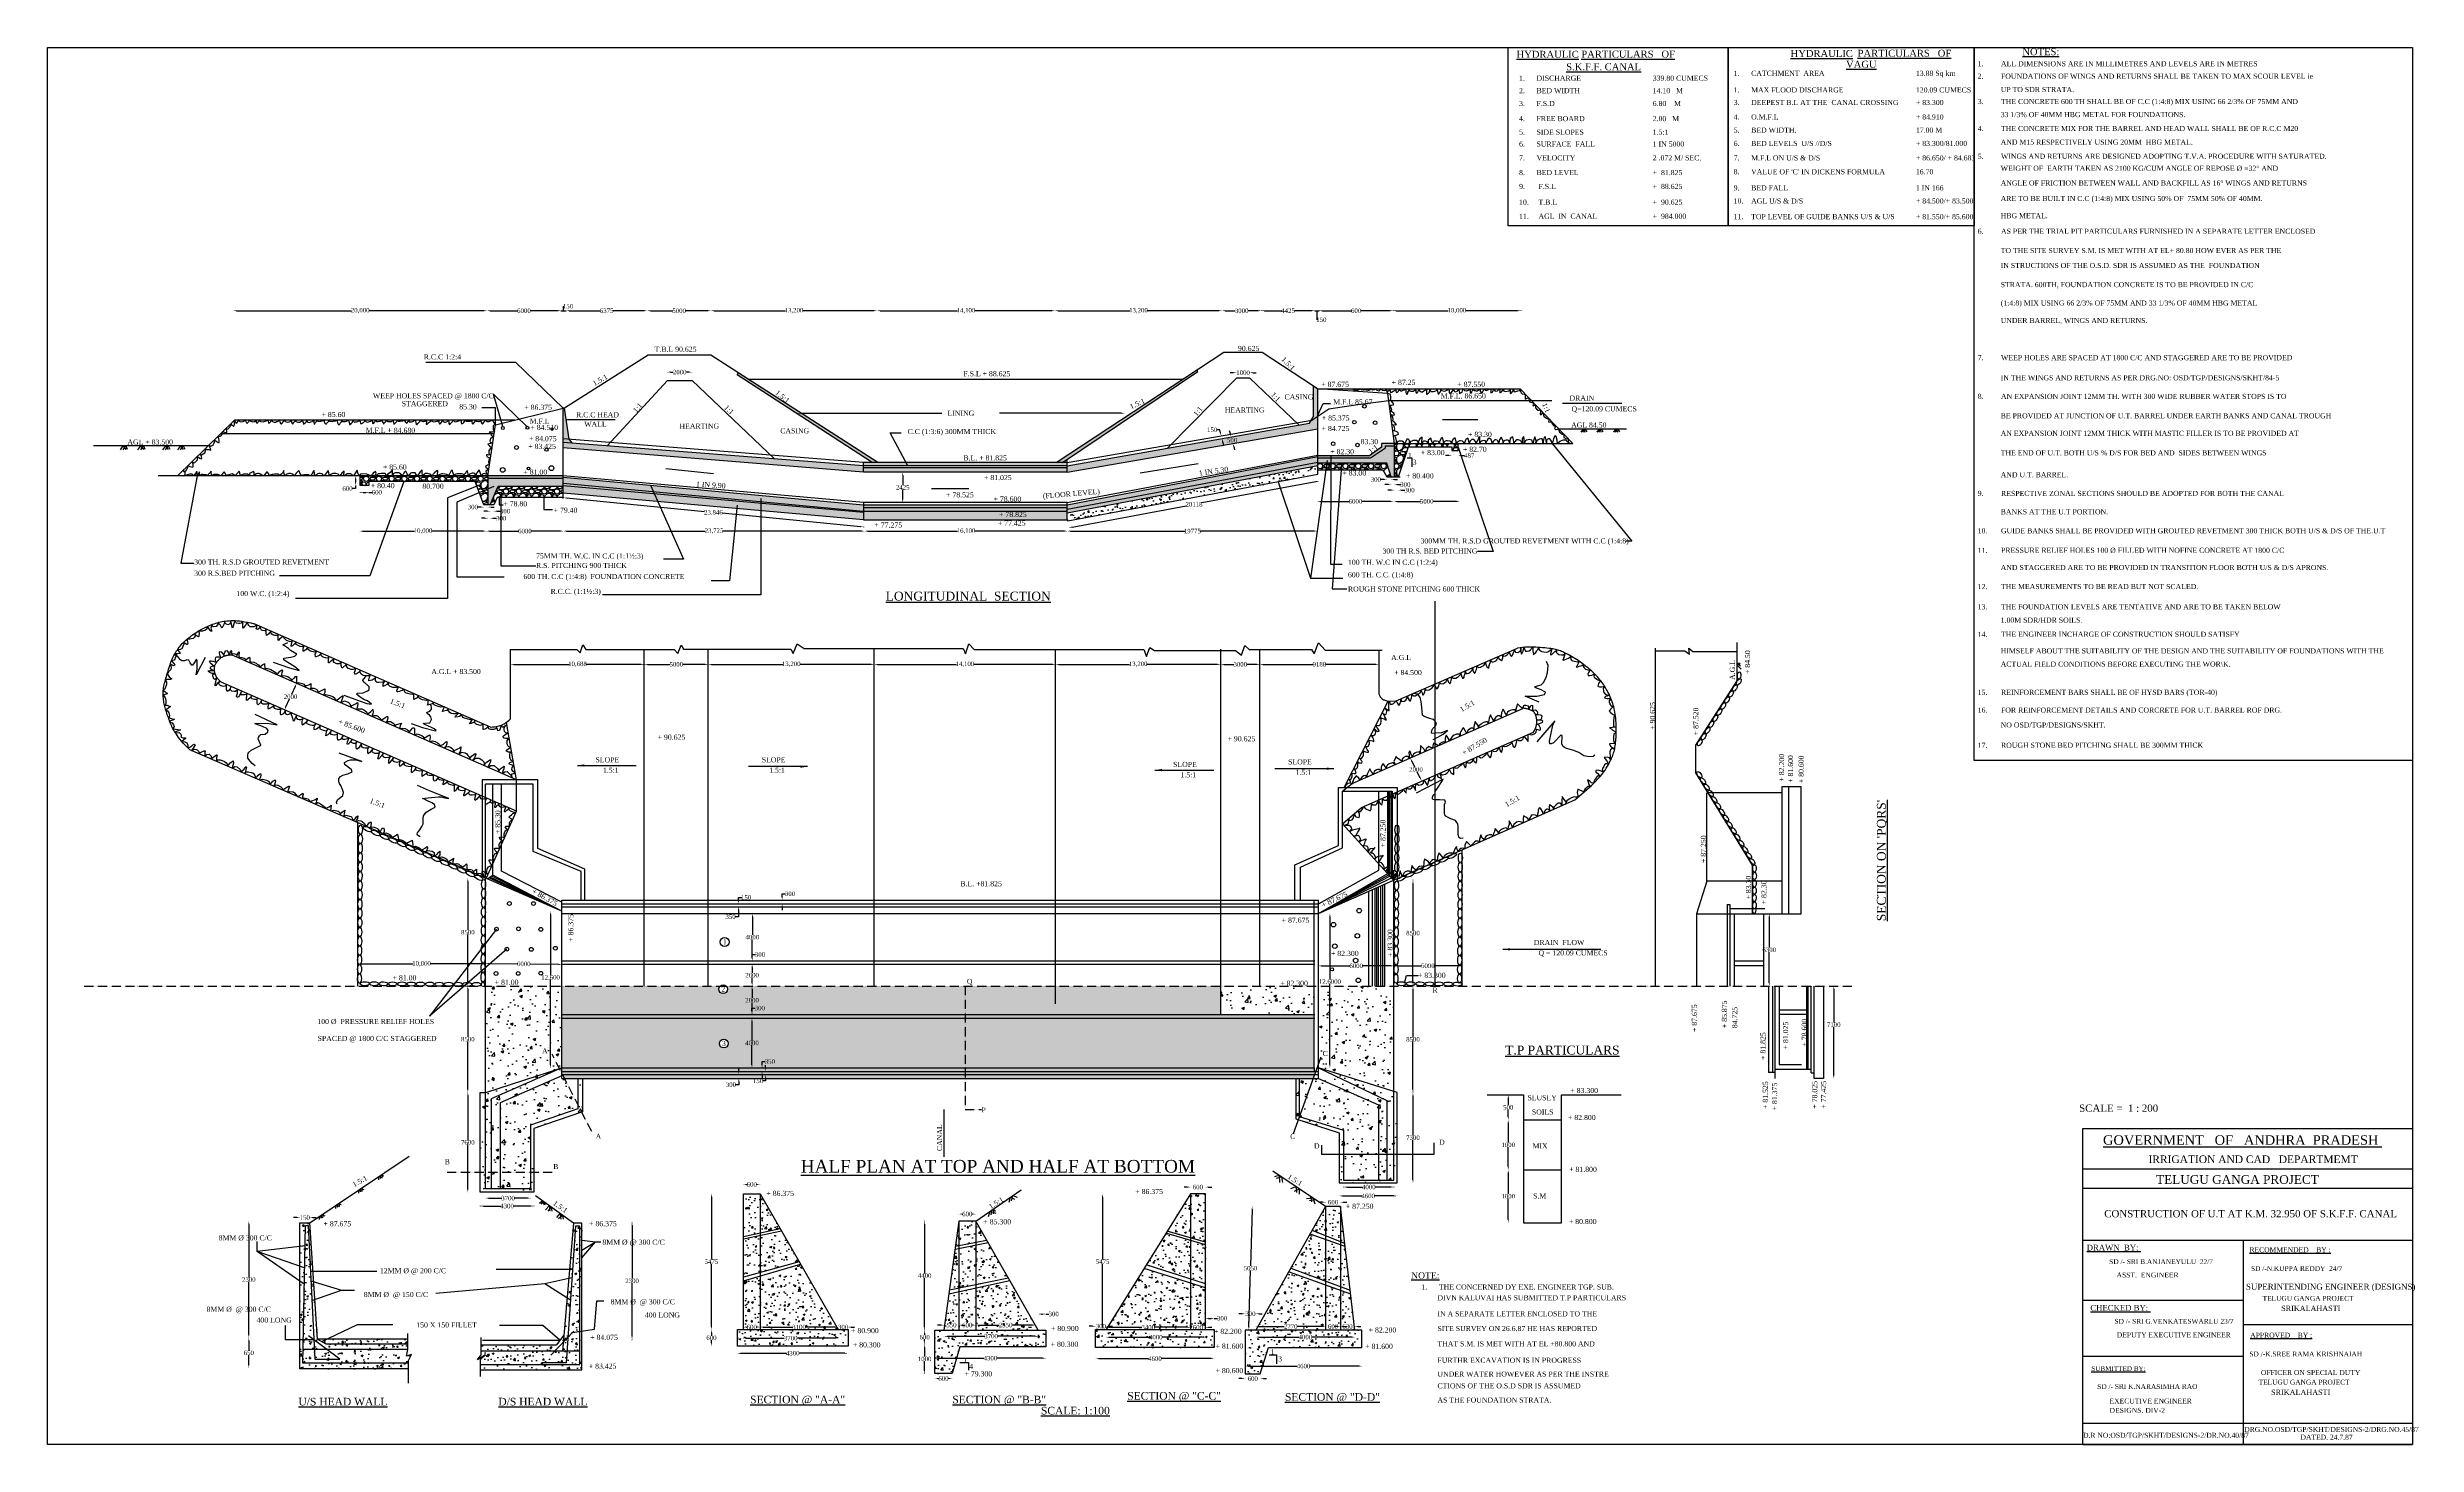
# Model space of a CAD drawing. Header units: millimetres. Extents: x 7935 to 194228, y 6997 to 116944.
import ezdxf

# ---------------------------------------------------------------- set-up
doc = ezdxf.new("R2010")
doc.units = ezdxf.units.MM
doc.header["$MEASUREMENT"] = 0
doc.linetypes.add('ACAD_ISO06W100', pattern=[36, 24, -3, 0, -3, 0, -3, 0, -3])
for name, color, linetype in [('DIM', 5, 'Continuous'), ('DWG.LINE', 10, 'Continuous'), ('HATCH', 2, 'Continuous'), ('TEXT', 7, 'Continuous')]:
    doc.layers.add(name, color=color, linetype=linetype)
doc.layers.add('DO LINE', color=3, linetype='Continuous', plot=False)
doc.layers.add('TITLE', color=7, linetype='Continuous', lineweight=30)
doc.styles.get("Standard").update_dxf_attribs({"font": 'TIMES.TTF', "height": 350})
doc.dimstyles.get("Standard").update_dxf_attribs({"dimtxt": 350, "dimasz": 250, "dimexe": 0.18, "dimexo": 0.0625, "dimgap": 0.09, "dimtad": 0, "dimtih": 1, "dimtoh": 1, "dimdec": 0, "dimzin": 0, "dimdsep": 46, "dimtxsty": 'Standard', "dimcen": 300, "dimclrd": 5, "dimclre": 5, "dimclrt": 4, "dimadec": 0, "dimazin": 0, "dimtfac": 1, "dimtdec": 0, "dimtofl": 0, "dimtmove": 0, "dimatfit": 3, "dimfxl": 5, "dimfxlon": 1, "dimtolj": 1, "dimtzin": 0, "dimarcsym": 0})
pattern_1 = [(228.0128, (720, 1000), (-7999.998232, -9000.00134), [134.536, -13319.088]), (184.9697, (630, 900), (12000.001052, 999.991307), [230.868, -22855.925]), (132.5104, (400, 880), (9999.990718, -11000.008674), [162.788, -16116.032]), (267.2737, (10, 630), (999.996018, 20000.000295), [210.238, -20813.558]), (292.8337, (0, 420), (-5000.009905, 11999.996412), [206.155, -20409.373]), (357.2737, (80, 230), (-20000.000295, 999.996018), [210.238, -20813.558]), (37.6942, (290, 220), (-13000.007346, -9999.990405), [278.029, -27524.849]), (72.2553, (510, 390), (7000.010763, 21999.996231), [262.488, -25986.321]), (121.4296, (590, 640), (-8000.008234, 12999.995036), [210.95, -20884.073]), (175.2364, (480, 820), (11000.000946, -999.991533), [240.832, -11800.763]), (222.3974, (240, 840), (-12000.007351, -10999.992082), [311.448, -30833.375]), (138.8141, (1000, 620), (-7000.002947, 5999.997313), [106.301, -10523.844]), (171.4692, (920, 690), (12999.998285, -2000.00791), [202.237, -20021.511]), (225, (720, 720), (-1e-13, -1000.0003), [141.421, -1272.792]), (203.1986, (650, 840), (4999.99973, 2000.00133), [76.158, -7539.615]), (291.8014, (580, 810), (-999.9999, 3000.00027), [107.703, -5277.462]), (30.9638, (620, 710), (2999.99802, 2000.00248), [174.929, -5656.023]), (161.5651, (770, 800), (2000.00043, -999.9984), [126.491, -3035.787]), (16.3895, (0, 810), (10000.002198, 2999.99271), [177.2, -17542.845]), (70.3462, (170, 860), (-3999.995247, -11000.002136), [148.661, -14717.408]), (293.1986, (770, 1000), (-2000.00133, 4999.99973), [152.315, -7463.458]), (343.6105, (830, 860), (-10000.002198, 2999.99271), [177.2, -17542.845]), (339.444, (0, 190), (-5000.00184, 1999.996), [170.88, -8373.124]), (294.7751, (160, 130), (-4999.99219, 11000.003422), [143.178, -14174.643]), (66.8014, (780, 0), (2000.00133, 4999.99973), [152.315, -7463.458]), (17.354, (840, 140), (-13000.00202, -3999.994502), [167.631, -16595.424]), (69.444, (290, 0), (-1999.996, -5000.00184), [85.44, -8458.564]), (101.3099, (720, 0), (-999.99763, 4000.00075), [50.99, -5048.029]), (165.9638, (710, 50), (3000.00055, -999.99806), [206.155, -3916.95]), (186.009, (510, 100), (9999.99975, 999.999317), [191.05, -18913.923]), (303.6901, (620, 620), (-1000.00133, 1999.99956), [144.222, -3461.329]), (353.1572, (700, 500), (16999.999365, -2000.007998), [251.794, -24927.563]), (60.9454, (950, 470), (-4000.00003, -7000.000385), [102.956, -10192.674]), (90, (1000, 560), (-1000, 1000), [60, -940]), (120.2564, (490, 130), (3999.994887, -7000.002456), [138.924, -13753.52]), (48.0128, (420, 250), (7999.998232, 9000.00134), [269.072, -13184.552]), (0, (600, 450), (1000, 1000), [260, -740]), (325.3048, (860, 450), (-9999.99426, 7000.00861), [158.114, -15653.274]), (254.0546, (990, 360), (-999.99989, -4000.00013), [145.602, -7134.508]), (207.646, (950, 220), (-18999.995807, -10000.007713), [237.065, -23469.474]), (175.4261, (740, 110), (-13000.000558, 999.994801), [250.799, -24829.074])]
pattern_2 = [(50, (0, 0), (1075.8903, -94.128), [112.5, -1237.5]), (355, (0, 0), (-208.127, 1128.288), [90, -990]), (100.4514, (89.7, -7.8), (867.764, 1034.159), [95.61, -1051.713]), (46.1842, (0, 300), (1600.862, -248.279), [168.75, -1856.25]), (96.6356, (133.4, 279.3), (1401.994, 1461.177), [143.415, -1577.57]), (351.1842, (0, 300), (1401.993, 1461.178), [135, -1485]), (21, (150, 225), (895.3606, -603.9283), [112.5, -1237.5]), (326, (150, 225), (364.973, 1087.725), [90, -990]), (71.4514, (224.6, 174.7), (1260.334, 483.796), [95.61, -1051.713]), (37.5, (0, 0), (18.2398, 499.3408), [0, -978, 0, -1005, 0, -993.75]), (7.5, (0, 0), (394.6043, 591.6176), [0, -573, 0, -955.5, 0, -378.75]), (327.5, (-334.5, 0), (800.7337, -33.8323), [0, -375, 0, -1170, 0, -1552.5]), (317.5, (-484.5, 0), (874.7793, 150.1575), [0, -487.5, 0, -777, 0, -1102.5])]
pattern_3 = [(50, (0, 0), (1434.52, -125.504), [150, -1650]), (355, (0, 0), (-277.503, 1504.384), [120, -1320]), (100.4514, (119.5, -10.5), (1157.019, 1378.879), [127.48, -1402.284]), (46.1842, (0, 400), (2134.482, -331.038), [225, -2475]), (96.6356, (177.9, 372.4), (1869.325, 1948.236), [191.22, -2103.426]), (351.1842, (0, 400), (1869.324, 1948.237), [180, -1980]), (21, (200, 300), (1193.814, -805.238), [150, -1650]), (326, (200, 300), (486.63, 1450.3), [120, -1320]), (71.4514, (299.5, 232.9), (1680.445, 645.061), [127.48, -1402.284]), (37.5, (0, 0), (24.3197, 665.7877), [0, -1304, 0, -1340, 0, -1325]), (7.5, (0, 0), (526.139, 788.8234), [0, -764, 0, -1274, 0, -505]), (327.5, (-446, 0), (1067.6449, -45.1097), [0, -500, 0, -1560, 0, -2070]), (317.5, (-646, 0), (1166.372, 200.21), [0, -650, 0, -1036, 0, -1470])]

# ---------------------------------------------------------------- blocks, each defined once
blk = doc.blocks.new('*D2')
at = {"layer": 'Defpoints', "color": 0, "ltscale": 0.2}
for p in [(32534, 82473), (33221, 82473), (33221, 81929)]:
    blk.add_point(p, dxfattribs=at)
at = {"layer": 'DIM', "color": 5, "lineweight": -2, "ltscale": 0.2}
for p, q in [((32534, 81934), (32534, 81928)), ((32784, 81929), (32971, 81929)), ((33221, 81934), (33221, 81928)), ((33221, 81929), (33471, 81929))]:
    blk.add_line(p, q, dxfattribs=at)
at = {"layer": 'DIM', "color": 5, "ltscale": 0.2}
for points in [[(32784, 81970), (32784, 81887), (32534, 81929)], [(32971, 81970), (32971, 81887), (33221, 81929)]]:
    blk.add_solid(points, dxfattribs=at)
at = {"layer": 'DIM', "color": 4, "ltscale": 0.2, "insert": (33839, 81929), "char_height": 350, "attachment_point": 5}
blk.add_mtext('\\A1;600', dxfattribs=at)
blk = doc.blocks.new('*D3')
at = {"layer": 'Defpoints', "color": 0, "ltscale": 0.2}
for p in [(32152, 82473), (32534, 83235), (32534, 82473)]:
    blk.add_point(p, dxfattribs=at)
at = {"layer": 'DIM', "color": 5, "lineweight": -2, "ltscale": 0.2}
for p, q in [((32152, 82223), (31902, 82223)), ((32157, 83235), (32152, 83235)), ((32152, 82985), (32152, 82723)), ((32157, 82473), (32152, 82473)), ((32152, 82473), (32152, 82223))]:
    blk.add_line(p, q, dxfattribs=at)
at = {"layer": 'DIM', "color": 5, "ltscale": 0.2}
for points in [[(32110, 82985), (32193, 82985), (32152, 83235)], [(32110, 82723), (32193, 82723), (32152, 82473)]]:
    blk.add_solid(points, dxfattribs=at)
at = {"layer": 'DIM', "color": 4, "ltscale": 0.2, "insert": (31534, 82223), "char_height": 350, "attachment_point": 5}
blk.add_mtext('\\A1;600', dxfattribs=at)
blk = doc.blocks.new('*D4')
at = {"layer": 'Defpoints', "color": 0, "ltscale": 0.2}
for p in [(32493, 78916), (42451, 78916), (42451, 78879)]:
    blk.add_point(p, dxfattribs=at)
at = {"layer": 'DIM', "color": 5, "lineweight": -2, "ltscale": 0.2}
for p, q in [((32493, 78884), (32493, 78879)), ((32743, 78879), (36801, 78879)), ((42201, 78879), (38143, 78879)), ((42451, 78884), (42451, 78879))]:
    blk.add_line(p, q, dxfattribs=at)
at = {"layer": 'DIM', "color": 5, "ltscale": 0.2}
for points in [[(32743, 78921), (32743, 78837), (32493, 78879)], [(42201, 78921), (42201, 78837), (42451, 78879)]]:
    blk.add_solid(points, dxfattribs=at)
at = {"layer": 'DIM', "color": 4, "ltscale": 0.2, "insert": (37472, 78879), "char_height": 350, "attachment_point": 5}
blk.add_mtext('\\A1;10,000', dxfattribs=at)
blk = doc.blocks.new('*D5')
at = {"layer": 'Defpoints', "color": 0, "ltscale": 0.2}
for p in [(42751, 80956), (43051, 80956), (43051, 80446)]:
    blk.add_point(p, dxfattribs=at)
at = {"layer": 'DIM', "color": 5, "lineweight": -2, "ltscale": 0.2}
for p, q in [((42501, 80446), (42251, 80446)), ((42751, 80451), (42751, 80446)), ((43051, 80451), (43051, 80446)), ((43301, 80446), (43551, 80446))]:
    blk.add_line(p, q, dxfattribs=at)
at = {"layer": 'DIM', "color": 5, "ltscale": 0.2}
for points in [[(42501, 80488), (42501, 80404), (42751, 80446)], [(43301, 80488), (43301, 80404), (43051, 80446)]]:
    blk.add_solid(points, dxfattribs=at)
at = {"layer": 'DIM', "color": 4, "ltscale": 0.2, "insert": (43919, 80446), "char_height": 350, "attachment_point": 5}
blk.add_mtext('\\A1;300', dxfattribs=at)
blk = doc.blocks.new('*D6')
at = {"layer": 'Defpoints', "color": 0, "ltscale": 0.2}
for p in [(42577, 80956), (42751, 80956), (42751, 79892)]:
    blk.add_point(p, dxfattribs=at)
at = {"layer": 'DIM', "color": 5, "lineweight": -2, "ltscale": 0.2}
for p, q in [((42327, 79892), (42077, 79892)), ((42577, 79897), (42577, 79892)), ((42751, 79897), (42751, 79892)), ((43001, 79892), (43251, 79892))]:
    blk.add_line(p, q, dxfattribs=at)
at = {"layer": 'DIM', "color": 5, "ltscale": 0.2}
for points in [[(42327, 79933), (42327, 79850), (42577, 79892)], [(43001, 79933), (43001, 79850), (42751, 79892)]]:
    blk.add_solid(points, dxfattribs=at)
at = {"layer": 'DIM', "color": 4, "ltscale": 0.2, "insert": (43619, 79892), "char_height": 350, "attachment_point": 5}
blk.add_mtext('\\A1;300', dxfattribs=at)
blk = doc.blocks.new('*D7')
at = {"layer": 'Defpoints', "color": 0, "ltscale": 0.2}
for p in [(42257, 80956), (42257, 80770), (42577, 80956)]:
    blk.add_point(p, dxfattribs=at)
at = {"layer": 'DIM', "color": 5, "lineweight": -2, "ltscale": 0.2}
for p, q in [((42007, 80770), (41757, 80770)), ((42257, 80775), (42257, 80770)), ((42577, 80775), (42577, 80770)), ((42827, 80770), (43077, 80770))]:
    blk.add_line(p, q, dxfattribs=at)
at = {"layer": 'DIM', "color": 5, "ltscale": 0.2}
for points in [[(42007, 80812), (42007, 80729), (42257, 80770)], [(42827, 80812), (42827, 80729), (42577, 80770)]]:
    blk.add_solid(points, dxfattribs=at)
at = {"layer": 'DIM', "color": 4, "ltscale": 0.2, "insert": (41389, 80770), "char_height": 350, "attachment_point": 5}
blk.add_mtext('\\A1;300', dxfattribs=at)
blk = doc.blocks.new('*D8')
at = {"layer": 'Defpoints', "color": 0, "ltscale": 0.2}
for p in [(42451, 78879), (48514, 78881), (48514, 78879)]:
    blk.add_point(p, dxfattribs=at)
at = {"layer": 'DIM', "color": 5, "lineweight": -2, "ltscale": 0.2}
for p, q in [((42451, 78879), (42451, 78881)), ((42701, 78881), (44986, 78881)), ((48264, 78881), (45979, 78881)), ((48514, 78879), (48514, 78881))]:
    blk.add_line(p, q, dxfattribs=at)
at = {"layer": 'DIM', "color": 5, "ltscale": 0.2}
for points in [[(42701, 78923), (42701, 78839), (42451, 78881)], [(48264, 78923), (48264, 78839), (48514, 78881)]]:
    blk.add_solid(points, dxfattribs=at)
at = {"layer": 'DIM', "color": 4, "ltscale": 0.2, "insert": (45483, 78881), "char_height": 350, "attachment_point": 5}
blk.add_mtext('\\A1;6000', dxfattribs=at)
blk = doc.blocks.new('*D9')
at = {"layer": 'Defpoints', "color": 0, "ltscale": 0.2}
for p in [(48514, 78879), (72190, 78881), (72190, 78394)]:
    blk.add_point(p, dxfattribs=at)
at = {"layer": 'DIM', "color": 5, "lineweight": -2, "ltscale": 0.2}
for p, q in [((48514, 78879), (48514, 78881)), ((48764, 78881), (59664, 78881)), ((71940, 78881), (61040, 78881)), ((72190, 78876), (72190, 78881))]:
    blk.add_line(p, q, dxfattribs=at)
at = {"layer": 'DIM', "color": 5, "ltscale": 0.2}
for points in [[(48764, 78923), (48764, 78839), (48514, 78881)], [(71940, 78923), (71940, 78839), (72190, 78881)]]:
    blk.add_solid(points, dxfattribs=at)
at = {"layer": 'DIM', "color": 4, "ltscale": 0.2, "insert": (60352, 78881), "char_height": 350, "attachment_point": 5}
blk.add_mtext('\\A1;23,725', dxfattribs=at)
blk = doc.blocks.new('*D10')
at = {"layer": 'Defpoints', "color": 0, "ltscale": 0.2}
for p in [(72190, 78394), (88145, 78881), (88145, 78166)]:
    blk.add_point(p, dxfattribs=at)
at = {"layer": 'DIM', "color": 5, "lineweight": -2, "ltscale": 0.2}
for p, q in [((72190, 78876), (72190, 78881)), ((72440, 78881), (79496, 78881)), ((87895, 78881), (80838, 78881)), ((88145, 78876), (88145, 78881))]:
    blk.add_line(p, q, dxfattribs=at)
at = {"layer": 'DIM', "color": 5, "ltscale": 0.2}
for points in [[(72440, 78923), (72440, 78839), (72190, 78881)], [(87895, 78923), (87895, 78839), (88145, 78881)]]:
    blk.add_solid(points, dxfattribs=at)
at = {"layer": 'DIM', "color": 4, "ltscale": 0.2, "insert": (80167, 78881), "char_height": 350, "attachment_point": 5}
blk.add_mtext('\\A1;16,100', dxfattribs=at)
blk = doc.blocks.new('*D11')
at = {"layer": 'Defpoints', "color": 0, "ltscale": 0.2}
for p in [(107788, 78881), (107788, 78530), (88145, 78166)]:
    blk.add_point(p, dxfattribs=at)
at = {"layer": 'DIM', "color": 5, "lineweight": -2, "ltscale": 0.2}
for p, q in [((88145, 78876), (88145, 78881)), ((88395, 78881), (97368, 78881)), ((107538, 78881), (98565, 78881)), ((107788, 78876), (107788, 78881))]:
    blk.add_line(p, q, dxfattribs=at)
at = {"layer": 'DIM', "color": 5, "ltscale": 0.2}
for points in [[(88395, 78923), (88395, 78839), (88145, 78881)], [(107538, 78923), (107538, 78839), (107788, 78881)]]:
    blk.add_solid(points, dxfattribs=at)
at = {"layer": 'DIM', "color": 4, "ltscale": 0.2, "insert": (97967, 78881), "char_height": 350, "attachment_point": 5}
blk.add_mtext('\\A1;19775', dxfattribs=at)
blk = doc.blocks.new('*D12')
at = {"layer": 'Defpoints', "color": 0, "ltscale": 0.2}
for p in [(58622, 91391), (56687, 90727), (58622, 90727)]:
    blk.add_point(p, dxfattribs=at)
at = {"layer": 'DIM', "color": 5, "lineweight": -2, "ltscale": 0.2}
for p, q in [((56687, 91386), (56687, 91391)), ((56937, 91391), (57152, 91391)), ((58372, 91391), (58156, 91391)), ((58622, 91386), (58622, 91391))]:
    blk.add_line(p, q, dxfattribs=at)
at = {"layer": 'DIM', "color": 5, "ltscale": 0.2}
for points in [[(56937, 91433), (56937, 91350), (56687, 91391)], [(58372, 91433), (58372, 91350), (58622, 91391)]]:
    blk.add_solid(points, dxfattribs=at)
at = {"layer": 'DIM', "color": 4, "ltscale": 0.2, "insert": (57654, 91391), "char_height": 350, "attachment_point": 5}
blk.add_mtext('\\A1;2000', dxfattribs=at)
blk = doc.blocks.new('*D13')
at = {"layer": 'Defpoints', "color": 0, "ltscale": 0.2}
for p in [(48497, 81522), (72110, 79202), (72111, 79215)]:
    blk.add_point(p, dxfattribs=at)
at = {"layer": 'DIM', "color": 5, "lineweight": -2, "ltscale": 0.2}
for p, q in [((48497, 81515), (48496, 81510)), ((48745, 81485), (59608, 80424)), ((71861, 79227), (60998, 80288)), ((72110, 79207), (72110, 79202))]:
    blk.add_line(p, q, dxfattribs=at)
at = {"layer": 'DIM', "color": 5, "ltscale": 0.2}
for points in [[(48749, 81527), (48741, 81444), (48496, 81510)], [(71865, 79268), (71857, 79185), (72110, 79202)]]:
    blk.add_solid(points, dxfattribs=at)
at = {"layer": 'DIM', "color": 4, "ltscale": 0.2, "insert": (60303, 80356), "char_height": 350, "attachment_point": 5}
blk.add_mtext('\\A1;23.846', dxfattribs=at)
blk = doc.blocks.new('*D14')
at = {"layer": 'Defpoints', "color": 0, "ltscale": 0.2}
for p in [(75191, 83512), (75252, 83512), (75252, 81127)]:
    blk.add_point(p, dxfattribs=at)
at = {"layer": 'DIM', "color": 5, "lineweight": -2, "ltscale": 0.2}
for p, q in [((75196, 83512), (75191, 83512)), ((75191, 83262), (75191, 82498)), ((75191, 81377), (75191, 82141)), ((75196, 81127), (75191, 81127))]:
    blk.add_line(p, q, dxfattribs=at)
at = {"layer": 'DIM', "color": 5, "ltscale": 0.2}
for points in [[(75149, 83262), (75232, 83262), (75191, 83512)], [(75149, 81377), (75232, 81377), (75191, 81127)]]:
    blk.add_solid(points, dxfattribs=at)
at = {"layer": 'DIM', "color": 4, "ltscale": 0.2, "insert": (75191, 82319), "char_height": 350, "attachment_point": 5}
blk.add_mtext('\\A1;2425', dxfattribs=at)
blk = doc.blocks.new('*D15')
at = {"layer": 'Defpoints', "color": 0, "ltscale": 0.2}
for p in [(107822, 83349), (107921, 82814), (88171, 79691)]:
    blk.add_point(p, dxfattribs=at)
at = {"layer": 'DIM', "color": 5, "lineweight": -2, "ltscale": 0.2}
for p, q in [((107675, 82769), (98721, 81102)), ((107920, 82819), (107921, 82814)), ((88516, 79202), (97470, 80869)), ((88269, 79161), (88270, 79156))]:
    blk.add_line(p, q, dxfattribs=at)
at = {"layer": 'DIM', "color": 5, "ltscale": 0.2}
for points in [[(107668, 82810), (107683, 82728), (107921, 82814)], [(88509, 79243), (88524, 79161), (88270, 79156)]]:
    blk.add_solid(points, dxfattribs=at)
at = {"layer": 'DIM', "color": 4, "ltscale": 0.2, "insert": (98096, 80985), "char_height": 350, "attachment_point": 5}
blk.add_mtext('\\A1;20118', dxfattribs=at)
blk = doc.blocks.new('*D16')
at = {"layer": 'Defpoints', "color": 0, "ltscale": 0.2}
for p in [(102474, 91345), (101432, 90913), (102474, 90913)]:
    blk.add_point(p, dxfattribs=at)
at = {"layer": 'DIM', "color": 5, "lineweight": -2, "ltscale": 0.2}
for p, q in [((101182, 91345), (100932, 91345)), ((101432, 91340), (101432, 91345)), ((102474, 91340), (102474, 91345)), ((102724, 91345), (102974, 91345))]:
    blk.add_line(p, q, dxfattribs=at)
at = {"layer": 'DIM', "color": 5, "ltscale": 0.2}
for points in [[(101182, 91387), (101182, 91303), (101432, 91345)], [(102724, 91387), (102724, 91303), (102474, 91345)]]:
    blk.add_solid(points, dxfattribs=at)
at = {"layer": 'DIM', "color": 4, "ltscale": 0.2, "insert": (101953, 91345), "char_height": 350, "attachment_point": 5}
blk.add_mtext('\\A1;1000', dxfattribs=at)
blk = doc.blocks.new('*D17')
at = {"layer": 'Defpoints', "color": 0, "ltscale": 0.2}
for p in [(100214, 86366), (100237, 86371), (100264, 86161)]:
    blk.add_point(p, dxfattribs=at)
at = {"layer": 'DIM', "color": 5, "lineweight": -2, "ltscale": 0.2}
for p, q in [((100120, 86857), (99870, 86857)), ((100179, 86614), (100120, 86857)), ((100232, 86370), (100237, 86371)), ((100282, 86165), (100287, 86167)), ((100345, 85924), (100404, 85681))]:
    blk.add_line(p, q, dxfattribs=at)
at = {"layer": 'DIM', "color": 5, "ltscale": 0.2}
for points in [[(100219, 86624), (100138, 86605), (100237, 86371)], [(100386, 85933), (100305, 85914), (100287, 86167)]]:
    blk.add_solid(points, dxfattribs=at)
at = {"layer": 'DIM', "color": 4, "ltscale": 0.2, "insert": (99522, 86857), "char_height": 350, "attachment_point": 5}
blk.add_mtext('\\A1;150', dxfattribs=at)
blk = doc.blocks.new('*D18')
at = {"layer": 'Defpoints', "color": 0, "ltscale": 0.2}
for p in [(101042, 86298), (101153, 85772), (101177, 85777)]:
    blk.add_point(p, dxfattribs=at)
at = {"layer": 'DIM', "color": 5, "lineweight": -2, "ltscale": 0.2}
for p, q in [((100956, 86534), (100894, 86776)), ((101024, 86294), (101019, 86292)), ((101158, 85773), (101153, 85771)), ((101216, 85529), (101279, 85287))]:
    blk.add_line(p, q, dxfattribs=at)
at = {"layer": 'DIM', "color": 5, "ltscale": 0.2}
for points in [[(100997, 86545), (100916, 86524), (101019, 86292)], [(101256, 85540), (101176, 85519), (101153, 85772)]]:
    blk.add_solid(points, dxfattribs=at)
at = {"layer": 'DIM', "color": 4, "ltscale": 0.2, "insert": (101086, 86032), "char_height": 350, "attachment_point": 5}
blk.add_mtext('\\A1;500', dxfattribs=at)
blk = doc.blocks.new('*D19')
at = {"layer": 'Defpoints', "color": 0, "ltscale": 0.2}
for p in [(107785, 81205), (113795, 81219), (113795, 81205)]:
    blk.add_point(p, dxfattribs=at)
at = {"layer": 'DIM', "color": 5, "lineweight": -2, "ltscale": 0.2}
for p, q in [((107785, 81214), (107785, 81219)), ((108035, 81219), (110294, 81219)), ((113545, 81219), (111287, 81219)), ((113795, 81214), (113795, 81219))]:
    blk.add_line(p, q, dxfattribs=at)
at = {"layer": 'DIM', "color": 5, "ltscale": 0.2}
for points in [[(108035, 81261), (108035, 81178), (107785, 81219)], [(113545, 81261), (113545, 81178), (113795, 81219)]]:
    blk.add_solid(points, dxfattribs=at)
at = {"layer": 'DIM', "color": 4, "ltscale": 0.2, "insert": (110790, 81219), "char_height": 350, "attachment_point": 5}
blk.add_mtext('\\A1;6000', dxfattribs=at)
blk = doc.blocks.new('*D20')
at = {"layer": 'Defpoints', "color": 0, "ltscale": 0.2}
for p in [(113795, 81205), (118991, 81219), (118991, 81128)]:
    blk.add_point(p, dxfattribs=at)
at = {"layer": 'DIM', "color": 5, "lineweight": -2, "ltscale": 0.2}
for p, q in [((113795, 81214), (113795, 81219)), ((114045, 81219), (115898, 81219)), ((118741, 81219), (116888, 81219)), ((118991, 81214), (118991, 81219))]:
    blk.add_line(p, q, dxfattribs=at)
at = {"layer": 'DIM', "color": 5, "ltscale": 0.2}
for points in [[(114045, 81261), (114045, 81178), (113795, 81219)], [(118741, 81261), (118741, 81178), (118991, 81219)]]:
    blk.add_solid(points, dxfattribs=at)
at = {"layer": 'DIM', "color": 4, "ltscale": 0.2, "insert": (116393, 81219), "char_height": 350, "attachment_point": 5}
blk.add_mtext('\\A1;5000', dxfattribs=at)
blk = doc.blocks.new('*D21')
at = {"layer": 'Defpoints', "color": 0, "ltscale": 0.2}
for p in [(118374, 85218), (118862, 85218), (118862, 84818)]:
    blk.add_point(p, dxfattribs=at)
at = {"layer": 'DIM', "color": 5, "lineweight": -2, "ltscale": 0.2}
for p, q in [((118124, 84818), (117874, 84818)), ((118374, 84823), (118374, 84818)), ((118862, 84823), (118862, 84818)), ((119112, 84818), (119362, 84818))]:
    blk.add_line(p, q, dxfattribs=at)
at = {"layer": 'DIM', "color": 5, "ltscale": 0.2}
for points in [[(118124, 84860), (118124, 84777), (118374, 84818)], [(119112, 84860), (119112, 84777), (118862, 84818)]]:
    blk.add_solid(points, dxfattribs=at)
at = {"layer": 'DIM', "color": 4, "ltscale": 0.2, "insert": (119734, 84818), "char_height": 350, "attachment_point": 5}
blk.add_mtext('\\A1;487', dxfattribs=at)
blk = doc.blocks.new('*D22')
at = {"layer": 'Defpoints', "color": 0, "ltscale": 0.2}
for p in [(113258, 83155), (113258, 82938), (113600, 83155)]:
    blk.add_point(p, dxfattribs=at)
at = {"layer": 'DIM', "color": 5, "lineweight": -2, "ltscale": 0.2}
for p, q in [((113008, 82938), (112758, 82938)), ((113258, 82943), (113258, 82937)), ((113600, 82943), (113600, 82937)), ((113850, 82938), (114100, 82938))]:
    blk.add_line(p, q, dxfattribs=at)
at = {"layer": 'DIM', "color": 5, "ltscale": 0.2}
for points in [[(113008, 82979), (113008, 82896), (113258, 82938)], [(113850, 82979), (113850, 82896), (113600, 82938)]]:
    blk.add_solid(points, dxfattribs=at)
at = {"layer": 'DIM', "color": 4, "ltscale": 0.2, "insert": (112390, 82938), "char_height": 350, "attachment_point": 5}
blk.add_mtext('\\A1;300', dxfattribs=at)
blk = doc.blocks.new('*D23')
at = {"layer": 'Defpoints', "color": 0, "ltscale": 0.2}
for p in [(113600, 83155), (113848, 83155), (113848, 82545)]:
    blk.add_point(p, dxfattribs=at)
at = {"layer": 'DIM', "color": 5, "lineweight": -2, "ltscale": 0.2}
for p, q in [((113350, 82545), (113100, 82545)), ((113600, 82550), (113600, 82545)), ((113848, 82550), (113848, 82545)), ((114098, 82545), (114348, 82545))]:
    blk.add_line(p, q, dxfattribs=at)
at = {"layer": 'DIM', "color": 5, "ltscale": 0.2}
for points in [[(113350, 82587), (113350, 82504), (113600, 82545)], [(114098, 82587), (114098, 82504), (113848, 82545)]]:
    blk.add_solid(points, dxfattribs=at)
at = {"layer": 'DIM', "color": 4, "ltscale": 0.2, "insert": (114716, 82545), "char_height": 350, "attachment_point": 5}
blk.add_mtext('\\A1;300', dxfattribs=at)
blk = doc.blocks.new('*D24')
at = {"layer": 'Defpoints', "color": 0, "ltscale": 0.2}
for p in [(113848, 83155), (114172, 83155), (114172, 82105)]:
    blk.add_point(p, dxfattribs=at)
at = {"layer": 'DIM', "color": 5, "lineweight": -2, "ltscale": 0.2}
for p, q in [((113598, 82105), (113348, 82105)), ((113848, 82110), (113848, 82105)), ((114172, 82110), (114172, 82105)), ((114422, 82105), (114672, 82105))]:
    blk.add_line(p, q, dxfattribs=at)
at = {"layer": 'DIM', "color": 5, "ltscale": 0.2}
for points in [[(113598, 82147), (113598, 82063), (113848, 82105)], [(114422, 82147), (114422, 82063), (114172, 82105)]]:
    blk.add_solid(points, dxfattribs=at)
at = {"layer": 'DIM', "color": 4, "ltscale": 0.2, "insert": (115040, 82105), "char_height": 350, "attachment_point": 5}
blk.add_mtext('\\A1;300', dxfattribs=at)
blk = doc.blocks.new('*D25')
at = {"layer": 'Defpoints', "color": 0, "ltscale": 0.2}
for p in [(22563, 96195), (42498, 96220), (42498, 96195)]:
    blk.add_point(p, dxfattribs=at)
at = {"layer": 'DIM', "color": 5, "lineweight": -2, "ltscale": 0.2}
for p, q in [((22563, 96215), (22563, 96220)), ((22813, 96220), (31835, 96220)), ((42248, 96220), (33227, 96220)), ((42498, 96215), (42498, 96220))]:
    blk.add_line(p, q, dxfattribs=at)
at = {"layer": 'DIM', "color": 5, "ltscale": 0.2}
for points in [[(22813, 96261), (22813, 96178), (22563, 96220)], [(42248, 96261), (42248, 96178), (42498, 96220)]]:
    blk.add_solid(points, dxfattribs=at)
at = {"layer": 'DIM', "color": 4, "ltscale": 0.2, "insert": (32531, 96220), "char_height": 350, "attachment_point": 5}
blk.add_mtext('\\A1;20,000', dxfattribs=at)
blk = doc.blocks.new('*D26')
at = {"layer": 'Defpoints', "color": 0, "ltscale": 0.2}
for p in [(42498, 96195), (48320, 96220), (48320, 96209)]:
    blk.add_point(p, dxfattribs=at)
at = {"layer": 'DIM', "color": 5, "lineweight": -2, "ltscale": 0.2}
for p, q in [((42498, 96215), (42498, 96220)), ((42748, 96220), (44912, 96220)), ((48070, 96220), (45905, 96220)), ((48320, 96215), (48320, 96220))]:
    blk.add_line(p, q, dxfattribs=at)
at = {"layer": 'DIM', "color": 5, "ltscale": 0.2}
for points in [[(42748, 96261), (42748, 96178), (42498, 96220)], [(48070, 96261), (48070, 96178), (48320, 96220)]]:
    blk.add_solid(points, dxfattribs=at)
at = {"layer": 'DIM', "color": 4, "ltscale": 0.2, "insert": (45409, 96220), "char_height": 350, "attachment_point": 5}
blk.add_mtext('\\A1;6000', dxfattribs=at)
blk = doc.blocks.new('*D27')
at = {"layer": 'Defpoints', "color": 0, "ltscale": 0.2}
for p in [(48320, 96209), (48725, 96220), (48725, 96174)]:
    blk.add_point(p, dxfattribs=at)
at = {"layer": 'DIM', "color": 5, "lineweight": -2, "ltscale": 0.2}
for p, q in [((48070, 96220), (47820, 96220)), ((48320, 96215), (48320, 96220)), ((48320, 96220), (48725, 96220)), ((48522, 96220), (48522, 96576)), ((48522, 96576), (48523, 96576)), ((48725, 96215), (48725, 96220)), ((48975, 96220), (49225, 96220))]:
    blk.add_line(p, q, dxfattribs=at)
at = {"layer": 'DIM', "color": 5, "ltscale": 0.2}
for points in [[(48070, 96261), (48070, 96178), (48320, 96220)], [(48975, 96261), (48975, 96178), (48725, 96220)]]:
    blk.add_solid(points, dxfattribs=at)
at = {"layer": 'DIM', "color": 4, "ltscale": 0.2, "insert": (48871, 96576), "char_height": 350, "attachment_point": 5}
blk.add_mtext('\\A1;150', dxfattribs=at)
blk = doc.blocks.new('*D28')
at = {"layer": 'Defpoints', "color": 0, "ltscale": 0.2}
for p in [(48725, 96174), (55101, 96220), (55101, 95978)]:
    blk.add_point(p, dxfattribs=at)
at = {"layer": 'DIM', "color": 5, "lineweight": -2, "ltscale": 0.2}
for p, q in [((48725, 96215), (48725, 96220)), ((48975, 96220), (51424, 96220)), ((54851, 96220), (52402, 96220)), ((55101, 96215), (55101, 96220))]:
    blk.add_line(p, q, dxfattribs=at)
at = {"layer": 'DIM', "color": 5, "ltscale": 0.2}
for points in [[(48975, 96261), (48975, 96178), (48725, 96220)], [(54851, 96261), (54851, 96178), (55101, 96220)]]:
    blk.add_solid(points, dxfattribs=at)
at = {"layer": 'DIM', "color": 4, "ltscale": 0.2, "insert": (51913, 96220), "char_height": 350, "attachment_point": 5}
blk.add_mtext('\\A1;6375', dxfattribs=at)
blk = doc.blocks.new('*D29')
at = {"layer": 'Defpoints', "color": 0, "ltscale": 0.2}
for p in [(55101, 95978), (60123, 96220), (60123, 96013)]:
    blk.add_point(p, dxfattribs=at)
at = {"layer": 'DIM', "color": 5, "lineweight": -2, "ltscale": 0.2}
for p, q in [((55101, 96215), (55101, 96220)), ((55351, 96220), (57116, 96220)), ((59873, 96220), (58107, 96220)), ((60123, 96215), (60123, 96220))]:
    blk.add_line(p, q, dxfattribs=at)
at = {"layer": 'DIM', "color": 5, "ltscale": 0.2}
for points in [[(55351, 96261), (55351, 96178), (55101, 96220)], [(59873, 96261), (59873, 96178), (60123, 96220)]]:
    blk.add_solid(points, dxfattribs=at)
at = {"layer": 'DIM', "color": 4, "ltscale": 0.2, "insert": (57612, 96220), "char_height": 350, "attachment_point": 5}
blk.add_mtext('\\A1;5000', dxfattribs=at)
blk = doc.blocks.new('*D30')
at = {"layer": 'Defpoints', "color": 0, "ltscale": 0.2}
for p in [(60123, 96013), (73161, 96220), (73161, 96186)]:
    blk.add_point(p, dxfattribs=at)
at = {"layer": 'DIM', "color": 5, "lineweight": -2, "ltscale": 0.2}
for p, q in [((60123, 96215), (60123, 96220)), ((60373, 96220), (65971, 96220)), ((72911, 96220), (67313, 96220)), ((73161, 96215), (73161, 96220))]:
    blk.add_line(p, q, dxfattribs=at)
at = {"layer": 'DIM', "color": 5, "ltscale": 0.2}
for points in [[(60373, 96261), (60373, 96178), (60123, 96220)], [(72911, 96261), (72911, 96178), (73161, 96220)]]:
    blk.add_solid(points, dxfattribs=at)
at = {"layer": 'DIM', "color": 4, "ltscale": 0.2, "insert": (66642, 96220), "char_height": 350, "attachment_point": 5}
blk.add_mtext('\\A1;13,200', dxfattribs=at)
blk = doc.blocks.new('*D31')
at = {"layer": 'Defpoints', "color": 0, "ltscale": 0.2}
for p in [(73161, 96186), (87165, 96220), (87165, 96210)]:
    blk.add_point(p, dxfattribs=at)
at = {"layer": 'DIM', "color": 5, "lineweight": -2, "ltscale": 0.2}
for p, q in [((73161, 96215), (73161, 96220)), ((73411, 96220), (79492, 96220)), ((86915, 96220), (80834, 96220)), ((87165, 96215), (87165, 96220))]:
    blk.add_line(p, q, dxfattribs=at)
at = {"layer": 'DIM', "color": 5, "ltscale": 0.2}
for points in [[(73411, 96261), (73411, 96178), (73161, 96220)], [(86915, 96261), (86915, 96178), (87165, 96220)]]:
    blk.add_solid(points, dxfattribs=at)
at = {"layer": 'DIM', "color": 4, "ltscale": 0.2, "insert": (80163, 96220), "char_height": 350, "attachment_point": 5}
blk.add_mtext('\\A1;14,100', dxfattribs=at)
blk = doc.blocks.new('*D32')
at = {"layer": 'Defpoints', "color": 0, "ltscale": 0.2}
for p in [(87165, 96210), (100287, 96220), (100287, 96187)]:
    blk.add_point(p, dxfattribs=at)
at = {"layer": 'DIM', "color": 5, "lineweight": -2, "ltscale": 0.2}
for p, q in [((87165, 96215), (87165, 96220)), ((87415, 96220), (93055, 96220)), ((100037, 96220), (94397, 96220)), ((100287, 96215), (100287, 96220))]:
    blk.add_line(p, q, dxfattribs=at)
at = {"layer": 'DIM', "color": 5, "ltscale": 0.2}
for points in [[(87415, 96261), (87415, 96178), (87165, 96220)], [(100037, 96261), (100037, 96178), (100287, 96220)]]:
    blk.add_solid(points, dxfattribs=at)
at = {"layer": 'DIM', "color": 4, "ltscale": 0.2, "insert": (93726, 96220), "char_height": 350, "attachment_point": 5}
blk.add_mtext('\\A1;13,200', dxfattribs=at)
blk = doc.blocks.new('*D33')
at = {"layer": 'Defpoints', "color": 0, "ltscale": 0.2}
for p in [(100287, 96187), (103392, 96337), (103392, 96220)]:
    blk.add_point(p, dxfattribs=at)
at = {"layer": 'DIM', "color": 5, "lineweight": -2, "ltscale": 0.2}
for p, q in [((100287, 96215), (100287, 96220)), ((100537, 96220), (101343, 96220)), ((103142, 96220), (102337, 96220)), ((103392, 96225), (103392, 96220))]:
    blk.add_line(p, q, dxfattribs=at)
at = {"layer": 'DIM', "color": 5, "ltscale": 0.2}
for points in [[(100537, 96261), (100537, 96178), (100287, 96220)], [(103142, 96261), (103142, 96178), (103392, 96220)]]:
    blk.add_solid(points, dxfattribs=at)
at = {"layer": 'DIM', "color": 4, "ltscale": 0.2, "insert": (101840, 96220), "char_height": 350, "attachment_point": 5}
blk.add_mtext('\\A1;3000', dxfattribs=at)
blk = doc.blocks.new('*D34')
at = {"layer": 'Defpoints', "color": 0, "ltscale": 0.2}
for p in [(103392, 96337), (107586, 96487), (107586, 96220)]:
    blk.add_point(p, dxfattribs=at)
at = {"layer": 'DIM', "color": 5, "lineweight": -2, "ltscale": 0.2}
for p, q in [((103392, 96225), (103392, 96220)), ((103642, 96220), (104993, 96220)), ((107336, 96220), (105985, 96220)), ((107586, 96225), (107586, 96220))]:
    blk.add_line(p, q, dxfattribs=at)
at = {"layer": 'DIM', "color": 5, "ltscale": 0.2}
for points in [[(103642, 96261), (103642, 96178), (103392, 96220)], [(107336, 96261), (107336, 96178), (107586, 96220)]]:
    blk.add_solid(points, dxfattribs=at)
at = {"layer": 'DIM', "color": 4, "ltscale": 0.2, "insert": (105489, 96220), "char_height": 350, "attachment_point": 5}
blk.add_mtext('\\A1;4425', dxfattribs=at)
blk = doc.blocks.new('*D35')
at = {"layer": 'Defpoints', "color": 0, "ltscale": 0.2}
for p in [(107586, 96487), (107933, 96349), (107933, 96220)]:
    blk.add_point(p, dxfattribs=at)
at = {"layer": 'DIM', "color": 5, "lineweight": -2, "ltscale": 0.2}
for p, q in [((107336, 96220), (107086, 96220)), ((107586, 96225), (107586, 96220)), ((107586, 96220), (107933, 96220)), ((107759, 96220), (107759, 95507)), ((107759, 95507), (107759, 95507)), ((107933, 96225), (107933, 96220)), ((108183, 96220), (108433, 96220))]:
    blk.add_line(p, q, dxfattribs=at)
at = {"layer": 'DIM', "color": 5, "ltscale": 0.2}
for points in [[(107336, 96261), (107336, 96178), (107586, 96220)], [(108183, 96261), (108183, 96178), (107933, 96220)]]:
    blk.add_solid(points, dxfattribs=at)
at = {"layer": 'DIM', "color": 4, "ltscale": 0.2, "insert": (108108, 95507), "char_height": 350, "attachment_point": 5}
blk.add_mtext('\\A1;150', dxfattribs=at)
blk = doc.blocks.new('*D36')
at = {"layer": 'Defpoints', "color": 0, "ltscale": 0.2}
for p in [(107933, 96349), (113744, 96490), (113744, 96220)]:
    blk.add_point(p, dxfattribs=at)
at = {"layer": 'DIM', "color": 5, "lineweight": -2, "ltscale": 0.2}
for p, q in [((107933, 96225), (107933, 96220)), ((108183, 96220), (110471, 96220)), ((113494, 96220), (111206, 96220)), ((113744, 96225), (113744, 96220))]:
    blk.add_line(p, q, dxfattribs=at)
at = {"layer": 'DIM', "color": 5, "ltscale": 0.2}
for points in [[(108183, 96261), (108183, 96178), (107933, 96220)], [(113494, 96261), (113494, 96178), (113744, 96220)]]:
    blk.add_solid(points, dxfattribs=at)
at = {"layer": 'DIM', "color": 4, "ltscale": 0.2, "insert": (110838, 96220), "char_height": 350, "attachment_point": 5}
blk.add_mtext('\\A1;600', dxfattribs=at)
blk = doc.blocks.new('*D37')
at = {"layer": 'Defpoints', "color": 0, "ltscale": 0.2}
for p in [(113744, 96490), (123783, 96652), (123783, 96220)]:
    blk.add_point(p, dxfattribs=at)
at = {"layer": 'DIM', "color": 5, "lineweight": -2, "ltscale": 0.2}
for p, q in [((113744, 96225), (113744, 96220)), ((113994, 96220), (118092, 96220)), ((123533, 96220), (119435, 96220)), ((123783, 96225), (123783, 96220))]:
    blk.add_line(p, q, dxfattribs=at)
at = {"layer": 'DIM', "color": 5, "ltscale": 0.2}
for points in [[(113994, 96261), (113994, 96178), (113744, 96220)], [(123533, 96261), (123533, 96178), (123783, 96220)]]:
    blk.add_solid(points, dxfattribs=at)
at = {"layer": 'DIM', "color": 4, "ltscale": 0.2, "insert": (118763, 96220), "char_height": 350, "attachment_point": 5}
blk.add_mtext('\\A1;10,000', dxfattribs=at)
blk = doc.blocks.new('*D38')
at = {"layer": 'Defpoints', "color": 0, "ltscale": 0.2}
for p in [(27496, 66905), (27532, 66889), (26545, 64829)]:
    blk.add_point(p, dxfattribs=at)
at = {"layer": 'DIM', "color": 5, "lineweight": -2, "ltscale": 0.2}
for p, q in [((26685, 65040), (26975, 65673)), ((27428, 66662), (27138, 66029)), ((27527, 66891), (27532, 66889)), ((26577, 64815), (26581, 64813))]:
    blk.add_line(p, q, dxfattribs=at)
at = {"layer": 'DIM', "color": 5, "ltscale": 0.2}
for points in [[(27390, 66679), (27466, 66644), (27532, 66889)], [(26647, 65057), (26723, 65023), (26581, 64813)]]:
    blk.add_solid(points, dxfattribs=at)
at = {"layer": 'DIM', "color": 4, "ltscale": 0.2, "insert": (27057, 65851), "char_height": 350, "attachment_point": 5}
blk.add_mtext('\\A1;2000', dxfattribs=at)
blk = doc.blocks.new('*D39')
at = {"layer": 'Defpoints', "color": 0, "ltscale": 0.2}
for p in [(40996, 34716), (41110, 34716), (41110, 26855)]:
    blk.add_point(p, dxfattribs=at)
at = {"layer": 'DIM', "color": 5, "lineweight": -2, "ltscale": 0.2}
for p, q in [((41001, 34716), (40996, 34716)), ((40996, 34466), (40996, 30964)), ((40996, 27105), (40996, 30607)), ((41001, 26855), (40996, 26855))]:
    blk.add_line(p, q, dxfattribs=at)
at = {"layer": 'DIM', "color": 5, "ltscale": 0.2}
for points in [[(40954, 34466), (41038, 34466), (40996, 34716)], [(40954, 27105), (41038, 27105), (40996, 26855)]]:
    blk.add_solid(points, dxfattribs=at)
at = {"layer": 'DIM', "color": 4, "ltscale": 0.2, "insert": (40996, 30785), "char_height": 350, "attachment_point": 5}
blk.add_mtext('\\A1;7600', dxfattribs=at)
blk = doc.blocks.new('*D40')
at = {"layer": 'Defpoints', "color": 0, "ltscale": 0.2}
for p in [(40996, 43083), (41225, 43083), (41110, 34716)]:
    blk.add_point(p, dxfattribs=at)
at = {"layer": 'DIM', "color": 5, "lineweight": -2, "ltscale": 0.2}
for p, q in [((41001, 43083), (40996, 43083)), ((40996, 42833), (40996, 39077)), ((40996, 34966), (40996, 38721)), ((41001, 34716), (40996, 34716))]:
    blk.add_line(p, q, dxfattribs=at)
at = {"layer": 'DIM', "color": 5, "ltscale": 0.2}
for points in [[(40954, 42833), (41038, 42833), (40996, 43083)], [(40954, 34966), (41038, 34966), (40996, 34716)]]:
    blk.add_solid(points, dxfattribs=at)
at = {"layer": 'DIM', "color": 4, "ltscale": 0.2, "insert": (40996, 38899), "char_height": 350, "attachment_point": 5}
blk.add_mtext('\\A1;8500', dxfattribs=at)
blk = doc.blocks.new('*D41')
at = {"layer": 'Defpoints', "color": 0, "ltscale": 0.2}
for p in [(40996, 51552), (41111, 51552), (41225, 43083)]:
    blk.add_point(p, dxfattribs=at)
at = {"layer": 'DIM', "color": 5, "lineweight": -2, "ltscale": 0.2}
for p, q in [((41001, 51552), (40996, 51552)), ((40996, 51302), (40996, 47495)), ((40996, 43333), (40996, 47139)), ((41001, 43083), (40996, 43083))]:
    blk.add_line(p, q, dxfattribs=at)
at = {"layer": 'DIM', "color": 5, "ltscale": 0.2}
for points in [[(40954, 51302), (41038, 51302), (40996, 51552)], [(40954, 43333), (41038, 43333), (40996, 43083)]]:
    blk.add_solid(points, dxfattribs=at)
at = {"layer": 'DIM', "color": 4, "ltscale": 0.2, "insert": (40996, 47317), "char_height": 350, "attachment_point": 5}
blk.add_mtext('\\A1;8500', dxfattribs=at)
blk = doc.blocks.new('*D42')
at = {"layer": 'Defpoints', "color": 0, "ltscale": 0.2}
for p in [(42392, 27137), (45930, 27137), (45930, 26395)]:
    blk.add_point(p, dxfattribs=at)
at = {"layer": 'DIM', "color": 5, "lineweight": -2, "ltscale": 0.2}
for p, q in [((42392, 26400), (42392, 26395)), ((42642, 26395), (43664, 26395)), ((45680, 26395), (44659, 26395)), ((45930, 26400), (45930, 26395))]:
    blk.add_line(p, q, dxfattribs=at)
at = {"layer": 'DIM', "color": 5, "ltscale": 0.2}
for points in [[(42642, 26437), (42642, 26354), (42392, 26395)], [(45680, 26437), (45680, 26354), (45930, 26395)]]:
    blk.add_solid(points, dxfattribs=at)
at = {"layer": 'DIM', "color": 4, "ltscale": 0.2, "insert": (44161, 26395), "char_height": 350, "attachment_point": 5}
blk.add_mtext('\\A1;3700', dxfattribs=at)
blk = doc.blocks.new('*D43')
at = {"layer": 'Defpoints', "color": 0, "ltscale": 0.2}
for p in [(41969, 26855), (46185, 26855), (46185, 25772)]:
    blk.add_point(p, dxfattribs=at)
at = {"layer": 'DIM', "color": 5, "lineweight": -2, "ltscale": 0.2}
for p, q in [((41969, 25777), (41969, 25772)), ((42219, 25772), (43573, 25772)), ((45935, 25772), (44581, 25772)), ((46185, 25777), (46185, 25772))]:
    blk.add_line(p, q, dxfattribs=at)
at = {"layer": 'DIM', "color": 5, "ltscale": 0.2}
for points in [[(42219, 25814), (42219, 25730), (41969, 25772)], [(45935, 25814), (45935, 25730), (46185, 25772)]]:
    blk.add_solid(points, dxfattribs=at)
at = {"layer": 'DIM', "color": 4, "ltscale": 0.2, "insert": (44077, 25772), "char_height": 350, "attachment_point": 5}
blk.add_mtext('\\A1;4300', dxfattribs=at)
blk = doc.blocks.new('*D44')
at = {"layer": 'Defpoints', "color": 0, "ltscale": 0.2}
for p in [(47447, 48963), (47500, 48963), (47357, 36639)]:
    blk.add_point(p, dxfattribs=at)
at = {"layer": 'DIM', "color": 5, "lineweight": -2, "ltscale": 0.2}
for p, q in [((47495, 48963), (47500, 48963)), ((47500, 48713), (47500, 43943)), ((47500, 36889), (47500, 43586)), ((47495, 36639), (47500, 36639))]:
    blk.add_line(p, q, dxfattribs=at)
at = {"layer": 'DIM', "color": 5, "ltscale": 0.2}
for points in [[(47458, 48713), (47542, 48713), (47500, 48963)], [(47458, 36889), (47542, 36889), (47500, 36639)]]:
    blk.add_solid(points, dxfattribs=at)
at = {"layer": 'DIM', "color": 4, "ltscale": 0.2, "insert": (47500, 43764), "char_height": 350, "attachment_point": 5}
blk.add_mtext('\\A1;12.600', dxfattribs=at)
blk = doc.blocks.new('*D45')
at = {"layer": 'Defpoints', "color": 0, "ltscale": 0.2}
for p in [(42392, 44888), (42392, 44868), (48399, 44792)]:
    blk.add_point(p, dxfattribs=at)
at = {"layer": 'DIM', "color": 5, "lineweight": -2, "ltscale": 0.2}
for p, q in [((42392, 44873), (42392, 44868)), ((42642, 44864), (44899, 44828)), ((48149, 44776), (45892, 44812)), ((48399, 44777), (48399, 44771))]:
    blk.add_line(p, q, dxfattribs=at)
at = {"layer": 'DIM', "color": 5, "ltscale": 0.2}
for points in [[(42643, 44906), (42641, 44822), (42392, 44868)], [(48149, 44817), (48148, 44734), (48399, 44772)]]:
    blk.add_solid(points, dxfattribs=at)
at = {"layer": 'DIM', "color": 4, "ltscale": 0.2, "insert": (45395, 44820), "char_height": 350, "attachment_point": 5}
blk.add_mtext('\\A1;6000', dxfattribs=at)
blk = doc.blocks.new('*D46')
at = {"layer": 'Defpoints', "color": 0, "ltscale": 0.2}
for p in [(32317, 44807), (42392, 44868), (42392, 44827)]:
    blk.add_point(p, dxfattribs=at)
at = {"layer": 'DIM', "color": 5, "lineweight": -2, "ltscale": 0.2}
for p, q in [((32317, 44822), (32317, 44827)), ((32567, 44827), (36683, 44827)), ((42142, 44827), (38026, 44827)), ((42392, 44832), (42392, 44827))]:
    blk.add_line(p, q, dxfattribs=at)
at = {"layer": 'DIM', "color": 5, "ltscale": 0.2}
for points in [[(32567, 44868), (32567, 44785), (32317, 44827)], [(42142, 44868), (42142, 44785), (42392, 44827)]]:
    blk.add_solid(points, dxfattribs=at)
at = {"layer": 'DIM', "color": 4, "ltscale": 0.2, "insert": (37355, 44827), "char_height": 350, "attachment_point": 5}
blk.add_mtext('\\A1;10,000', dxfattribs=at)
blk = doc.blocks.new('*D47')
at = {"layer": 'Defpoints', "color": 0, "ltscale": 0.2}
for p in [(44361, 68456), (54872, 68456), (54872, 68395)]:
    blk.add_point(p, dxfattribs=at)
at = {"layer": 'DIM', "color": 5, "lineweight": -2, "ltscale": 0.2}
for p, q in [((44361, 68400), (44361, 68395)), ((44611, 68395), (48951, 68395)), ((54622, 68395), (50282, 68395)), ((54872, 68400), (54872, 68395))]:
    blk.add_line(p, q, dxfattribs=at)
at = {"layer": 'DIM', "color": 5, "ltscale": 0.2}
for points in [[(44611, 68436), (44611, 68353), (44361, 68395)], [(54622, 68436), (54622, 68353), (54872, 68395)]]:
    blk.add_solid(points, dxfattribs=at)
at = {"layer": 'DIM', "color": 4, "ltscale": 0.2, "insert": (49617, 68395), "char_height": 350, "attachment_point": 5}
blk.add_mtext('\\A1;10,688', dxfattribs=at)
blk = doc.blocks.new('*D48')
at = {"layer": 'Defpoints', "color": 0, "ltscale": 0.2}
for p in [(54872, 68456), (59899, 68395), (59899, 68389)]:
    blk.add_point(p, dxfattribs=at)
at = {"layer": 'DIM', "color": 5, "lineweight": -2, "ltscale": 0.2}
for p, q in [((54872, 68400), (54872, 68395)), ((55122, 68395), (56890, 68395)), ((59649, 68395), (57881, 68395)), ((59899, 68390), (59899, 68395))]:
    blk.add_line(p, q, dxfattribs=at)
at = {"layer": 'DIM', "color": 5, "ltscale": 0.2}
for points in [[(55122, 68436), (55122, 68353), (54872, 68395)], [(59649, 68436), (59649, 68353), (59899, 68395)]]:
    blk.add_solid(points, dxfattribs=at)
at = {"layer": 'DIM', "color": 4, "ltscale": 0.2, "insert": (57386, 68395), "char_height": 350, "attachment_point": 5}
blk.add_mtext('\\A1;5000', dxfattribs=at)
blk = doc.blocks.new('*D49')
at = {"layer": 'Defpoints', "color": 0, "ltscale": 0.2}
for p in [(59899, 68389), (72953, 68395), (72953, 68254)]:
    blk.add_point(p, dxfattribs=at)
at = {"layer": 'DIM', "color": 5, "lineweight": -2, "ltscale": 0.2}
for p, q in [((59899, 68390), (59899, 68395)), ((60149, 68395), (65755, 68395)), ((72703, 68395), (67097, 68395)), ((72953, 68390), (72953, 68395))]:
    blk.add_line(p, q, dxfattribs=at)
at = {"layer": 'DIM', "color": 5, "ltscale": 0.2}
for points in [[(60149, 68436), (60149, 68353), (59899, 68395)], [(72703, 68436), (72703, 68353), (72953, 68395)]]:
    blk.add_solid(points, dxfattribs=at)
at = {"layer": 'DIM', "color": 4, "ltscale": 0.2, "insert": (66426, 68395), "char_height": 350, "attachment_point": 5}
blk.add_mtext('\\A1;13,200', dxfattribs=at)
blk = doc.blocks.new('*D50')
at = {"layer": 'Defpoints', "color": 0, "ltscale": 0.2}
for p in [(72953, 68254), (87208, 68395), (87208, 68355)]:
    blk.add_point(p, dxfattribs=at)
at = {"layer": 'DIM', "color": 5, "lineweight": -2, "ltscale": 0.2}
for p, q in [((72953, 68390), (72953, 68395)), ((73203, 68395), (79409, 68395)), ((86958, 68395), (80751, 68395)), ((87208, 68390), (87208, 68395))]:
    blk.add_line(p, q, dxfattribs=at)
at = {"layer": 'DIM', "color": 5, "ltscale": 0.2}
for points in [[(73203, 68436), (73203, 68353), (72953, 68395)], [(86958, 68436), (86958, 68353), (87208, 68395)]]:
    blk.add_solid(points, dxfattribs=at)
at = {"layer": 'DIM', "color": 4, "ltscale": 0.2, "insert": (80080, 68395), "char_height": 350, "attachment_point": 5}
blk.add_mtext('\\A1;14,100', dxfattribs=at)
blk = doc.blocks.new('*D51')
at = {"layer": 'Defpoints', "color": 0, "ltscale": 0.2}
for p in [(87208, 68355), (100193, 68395), (100193, 68254)]:
    blk.add_point(p, dxfattribs=at)
at = {"layer": 'DIM', "color": 5, "lineweight": -2, "ltscale": 0.2}
for p, q in [((87208, 68390), (87208, 68395)), ((87458, 68395), (93029, 68395)), ((99943, 68395), (94371, 68395)), ((100193, 68390), (100193, 68395))]:
    blk.add_line(p, q, dxfattribs=at)
at = {"layer": 'DIM', "color": 5, "ltscale": 0.2}
for points in [[(87458, 68436), (87458, 68353), (87208, 68395)], [(99943, 68436), (99943, 68353), (100193, 68395)]]:
    blk.add_solid(points, dxfattribs=at)
at = {"layer": 'DIM', "color": 4, "ltscale": 0.2, "insert": (93700, 68395), "char_height": 350, "attachment_point": 5}
blk.add_mtext('\\A1;13,200', dxfattribs=at)
blk = doc.blocks.new('*D52')
at = {"layer": 'Defpoints', "color": 0, "ltscale": 0.2}
for p in [(100193, 68254), (103272, 68395), (103272, 68388)]:
    blk.add_point(p, dxfattribs=at)
at = {"layer": 'DIM', "color": 5, "lineweight": -2, "ltscale": 0.2}
for p, q in [((100193, 68390), (100193, 68395)), ((100443, 68395), (101235, 68395)), ((103022, 68395), (102230, 68395)), ((103272, 68390), (103272, 68395))]:
    blk.add_line(p, q, dxfattribs=at)
at = {"layer": 'DIM', "color": 5, "ltscale": 0.2}
for points in [[(100443, 68436), (100443, 68353), (100193, 68395)], [(103022, 68436), (103022, 68353), (103272, 68395)]]:
    blk.add_solid(points, dxfattribs=at)
at = {"layer": 'DIM', "color": 4, "ltscale": 0.2, "insert": (101732, 68395), "char_height": 350, "attachment_point": 5}
blk.add_mtext('\\A1;3000', dxfattribs=at)
blk = doc.blocks.new('*D53')
at = {"layer": 'Defpoints', "color": 0, "ltscale": 0.2}
for p in [(103272, 68388), (112630, 68395), (112630, 68287)]:
    blk.add_point(p, dxfattribs=at)
at = {"layer": 'DIM', "color": 5, "lineweight": -2, "ltscale": 0.2}
for p, q in [((103272, 68390), (103272, 68395)), ((103522, 68395), (107459, 68395)), ((112380, 68395), (108443, 68395)), ((112630, 68390), (112630, 68395))]:
    blk.add_line(p, q, dxfattribs=at)
at = {"layer": 'DIM', "color": 5, "ltscale": 0.2}
for points in [[(103522, 68436), (103522, 68353), (103272, 68395)], [(112380, 68436), (112380, 68353), (112630, 68395)]]:
    blk.add_solid(points, dxfattribs=at)
at = {"layer": 'DIM', "color": 4, "ltscale": 0.2, "insert": (107951, 68395), "char_height": 350, "attachment_point": 5}
blk.add_mtext('\\A1;9188', dxfattribs=at)
blk = doc.blocks.new('*D54')
at = {"layer": 'Defpoints', "color": 0, "ltscale": 0.2}
for p in [(62250, 36117), (62250, 35820), (62301, 35820)]:
    blk.add_point(p, dxfattribs=at)
at = {"layer": 'DIM', "color": 5, "lineweight": -2, "ltscale": 0.2}
for p, q in [((62296, 36117), (62301, 36117)), ((62296, 35820), (62301, 35820)), ((62301, 36367), (62301, 36617)), ((62301, 35570), (62301, 35320)), ((62301, 35320), (62051, 35320))]:
    blk.add_line(p, q, dxfattribs=at)
at = {"layer": 'DIM', "color": 5, "ltscale": 0.2}
for points in [[(62259, 36367), (62343, 36367), (62301, 36117)], [(62259, 35570), (62343, 35570), (62301, 35820)]]:
    blk.add_solid(points, dxfattribs=at)
at = {"layer": 'DIM', "color": 4, "ltscale": 0.2, "insert": (61683, 35320), "char_height": 350, "attachment_point": 5}
blk.add_mtext('\\A1;300', dxfattribs=at)
blk = doc.blocks.new('*D55')
at = {"layer": 'Defpoints', "color": 0, "ltscale": 0.2}
for p in [(64393, 36366), (64403, 36117), (64413, 36117)]:
    blk.add_point(p, dxfattribs=at)
at = {"layer": 'DIM', "color": 5, "lineweight": -2, "ltscale": 0.2}
for p, q in [((64413, 35617), (64163, 35617)), ((64408, 36366), (64414, 36366)), ((64408, 36117), (64414, 36117)), ((64413, 36616), (64413, 36866)), ((64413, 35867), (64413, 35617))]:
    blk.add_line(p, q, dxfattribs=at)
at = {"layer": 'DIM', "color": 5, "ltscale": 0.2}
for points in [[(64372, 36616), (64455, 36616), (64413, 36366)], [(64372, 35867), (64455, 35867), (64413, 36117)]]:
    blk.add_solid(points, dxfattribs=at)
at = {"layer": 'DIM', "color": 4, "ltscale": 0.2, "insert": (63815, 35617), "char_height": 350, "attachment_point": 5}
blk.add_mtext('\\A1;150', dxfattribs=at)
blk = doc.blocks.new('*D56')
at = {"layer": 'Defpoints', "color": 0, "ltscale": 0.2}
for p in [(64088, 36639), (64129, 36639), (64139, 36366)]:
    blk.add_point(p, dxfattribs=at)
at = {"layer": 'DIM', "color": 5, "lineweight": -2, "ltscale": 0.2}
for p, q in [((64124, 36639), (64129, 36639)), ((64129, 36889), (64129, 37139)), ((64129, 37139), (64379, 37139)), ((64134, 36366), (64129, 36366)), ((64129, 36116), (64129, 35866))]:
    blk.add_line(p, q, dxfattribs=at)
at = {"layer": 'DIM', "color": 5, "ltscale": 0.2}
for points in [[(64087, 36889), (64171, 36889), (64129, 36639)], [(64087, 36116), (64171, 36116), (64129, 36366)]]:
    blk.add_solid(points, dxfattribs=at)
at = {"layer": 'DIM', "color": 4, "ltscale": 0.2, "insert": (64747, 37139), "char_height": 350, "attachment_point": 5}
blk.add_mtext('\\A1;350', dxfattribs=at)
blk = doc.blocks.new('*D57')
at = {"layer": 'Defpoints', "color": 0, "ltscale": 0.2}
for p in [(63317, 40565), (63337, 40565), (63307, 36639)]:
    blk.add_point(p, dxfattribs=at)
at = {"layer": 'DIM', "color": 5, "lineweight": -2, "ltscale": 0.2}
for p, q in [((63332, 40565), (63337, 40565)), ((63337, 40315), (63337, 38780)), ((63337, 36889), (63337, 38424)), ((63332, 36639), (63337, 36639))]:
    blk.add_line(p, q, dxfattribs=at)
at = {"layer": 'DIM', "color": 5, "ltscale": 0.2}
for points in [[(63295, 40315), (63379, 40315), (63337, 40565)], [(63295, 36889), (63379, 36889), (63337, 36639)]]:
    blk.add_solid(points, dxfattribs=at)
at = {"layer": 'DIM', "color": 4, "ltscale": 0.2, "insert": (63337, 38602), "char_height": 350, "attachment_point": 5}
blk.add_mtext('\\A1;4000', dxfattribs=at)
blk = doc.blocks.new('*D58')
at = {"layer": 'Defpoints', "color": 0, "ltscale": 0.2}
for p in [(63337, 40847), (64022, 40847), (64022, 40565)]:
    blk.add_point(p, dxfattribs=at)
at = {"layer": 'DIM', "color": 5, "lineweight": -2, "ltscale": 0.2}
for p, q in [((63337, 41097), (63337, 41347)), ((63337, 41347), (63587, 41347)), ((63342, 40847), (63337, 40847)), ((63342, 40565), (63337, 40565)), ((63337, 40315), (63337, 40065))]:
    blk.add_line(p, q, dxfattribs=at)
at = {"layer": 'DIM', "color": 5, "ltscale": 0.2}
for points in [[(63295, 41097), (63379, 41097), (63337, 40847)], [(63295, 40315), (63379, 40315), (63337, 40565)]]:
    blk.add_solid(points, dxfattribs=at)
at = {"layer": 'DIM', "color": 4, "ltscale": 0.2, "insert": (63955, 41347), "char_height": 350, "attachment_point": 5}
blk.add_mtext('\\A1;300', dxfattribs=at)
blk = doc.blocks.new('*D59')
at = {"layer": 'Defpoints', "color": 0, "ltscale": 0.2}
for p in [(63342, 43083), (63415, 43083), (63342, 40847)]:
    blk.add_point(p, dxfattribs=at)
at = {"layer": 'DIM', "color": 5, "lineweight": -2, "ltscale": 0.2}
for p, q in [((63347, 43083), (63342, 43083)), ((63342, 42833), (63342, 42143)), ((63342, 41097), (63342, 41787)), ((63342, 40847), (63342, 40847))]:
    blk.add_line(p, q, dxfattribs=at)
at = {"layer": 'DIM', "color": 5, "ltscale": 0.2}
for points in [[(63300, 42833), (63384, 42833), (63342, 43083)], [(63300, 41097), (63384, 41097), (63342, 40847)]]:
    blk.add_solid(points, dxfattribs=at)
at = {"layer": 'DIM', "color": 4, "ltscale": 0.2, "insert": (63342, 41965), "char_height": 350, "attachment_point": 5}
blk.add_mtext('\\A1;2000', dxfattribs=at)
blk = doc.blocks.new('*D60')
at = {"layer": 'Defpoints', "color": 0, "ltscale": 0.2}
for p in [(63347, 44792), (63497, 44792), (63347, 43083)]:
    blk.add_point(p, dxfattribs=at)
at = {"layer": 'DIM', "color": 5, "lineweight": -2, "ltscale": 0.2}
for p, q in [((63352, 44792), (63347, 44792)), ((63347, 44542), (63347, 44116)), ((63347, 43333), (63347, 43759)), ((63347, 43083), (63347, 43083))]:
    blk.add_line(p, q, dxfattribs=at)
at = {"layer": 'DIM', "color": 5, "ltscale": 0.2}
for points in [[(63305, 44542), (63389, 44542), (63347, 44792)], [(63305, 43333), (63389, 43333), (63347, 43083)]]:
    blk.add_solid(points, dxfattribs=at)
at = {"layer": 'DIM', "color": 4, "ltscale": 0.2, "insert": (63347, 43937), "char_height": 350, "attachment_point": 5}
blk.add_mtext('\\A1;2000', dxfattribs=at)
blk = doc.blocks.new('*D61')
at = {"layer": 'Defpoints', "color": 0, "ltscale": 0.2}
for p in [(63352, 45062), (63567, 45062), (63567, 44792)]:
    blk.add_point(p, dxfattribs=at)
at = {"layer": 'DIM', "color": 5, "lineweight": -2, "ltscale": 0.2}
for p, q in [((63352, 45312), (63352, 45562)), ((63352, 45562), (63602, 45562)), ((63357, 45062), (63352, 45062)), ((63357, 44792), (63352, 44792)), ((63352, 44542), (63352, 44292))]:
    blk.add_line(p, q, dxfattribs=at)
at = {"layer": 'DIM', "color": 5, "ltscale": 0.2}
for points in [[(63310, 45312), (63394, 45312), (63352, 45062)], [(63310, 44542), (63394, 44542), (63352, 44792)]]:
    blk.add_solid(points, dxfattribs=at)
at = {"layer": 'DIM', "color": 4, "ltscale": 0.2, "insert": (63970, 45562), "char_height": 350, "attachment_point": 5}
blk.add_mtext('\\A1;300', dxfattribs=at)
blk = doc.blocks.new('*D62')
at = {"layer": 'Defpoints', "color": 0, "ltscale": 0.2}
for p in [(63375, 48786), (63375, 48786), (63357, 45062)]:
    blk.add_point(p, dxfattribs=at)
at = {"layer": 'DIM', "color": 5, "lineweight": -2, "ltscale": 0.2}
for p, q in [((63374, 48536), (63367, 47102)), ((63375, 48786), (63375, 48786)), ((63358, 45312), (63365, 46746)), ((63357, 45062), (63357, 45062))]:
    blk.add_line(p, q, dxfattribs=at)
at = {"layer": 'DIM', "color": 5, "ltscale": 0.2}
for points in [[(63332, 48537), (63416, 48536), (63375, 48786)], [(63317, 45312), (63400, 45312), (63357, 45062)]]:
    blk.add_solid(points, dxfattribs=at)
at = {"layer": 'DIM', "color": 4, "ltscale": 0.2, "insert": (63366, 46924), "char_height": 350, "attachment_point": 5}
blk.add_mtext('\\A1;4000', dxfattribs=at)
blk = doc.blocks.new('*D63')
at = {"layer": 'Defpoints', "color": 0, "ltscale": 0.2}
for p in [(62272, 48786), (62384, 49324), (62384, 48786)]:
    blk.add_point(p, dxfattribs=at)
at = {"layer": 'DIM', "color": 5, "lineweight": -2, "ltscale": 0.2}
for p, q in [((62272, 48536), (62022, 48536)), ((62277, 49324), (62272, 49324)), ((62272, 49074), (62272, 49036)), ((62277, 48786), (62272, 48786)), ((62272, 48786), (62272, 48536))]:
    blk.add_line(p, q, dxfattribs=at)
at = {"layer": 'DIM', "color": 5, "ltscale": 0.2}
for points in [[(62231, 49074), (62314, 49074), (62272, 49324)], [(62231, 49036), (62314, 49036), (62272, 48786)]]:
    blk.add_solid(points, dxfattribs=at)
at = {"layer": 'DIM', "color": 4, "ltscale": 0.2, "insert": (61654, 48536), "char_height": 350, "attachment_point": 5}
blk.add_mtext('\\A1;350', dxfattribs=at)
blk = doc.blocks.new('*D64')
at = {"layer": 'Defpoints', "color": 0, "ltscale": 0.2}
for p in [(62277, 49559), (63000, 49559), (63000, 49324)]:
    blk.add_point(p, dxfattribs=at)
at = {"layer": 'DIM', "color": 5, "lineweight": -2, "ltscale": 0.2}
for p, q in [((62277, 49809), (62277, 50059)), ((62277, 50059), (62527, 50059)), ((62282, 49559), (62277, 49559)), ((62282, 49324), (62277, 49324)), ((62277, 49074), (62277, 48824))]:
    blk.add_line(p, q, dxfattribs=at)
at = {"layer": 'DIM', "color": 5, "ltscale": 0.2}
for points in [[(62236, 49809), (62319, 49809), (62277, 49559)], [(62236, 49074), (62319, 49074), (62277, 49324)]]:
    blk.add_solid(points, dxfattribs=at)
at = {"layer": 'DIM', "color": 4, "ltscale": 0.2, "insert": (62875, 50059), "char_height": 350, "attachment_point": 5}
blk.add_mtext('\\A1;150', dxfattribs=at)
blk = doc.blocks.new('*D65')
at = {"layer": 'Defpoints', "color": 0, "ltscale": 0.2}
for p in [(65711, 49842), (65731, 49842), (65731, 49559)]:
    blk.add_point(p, dxfattribs=at)
at = {"layer": 'DIM', "color": 5, "lineweight": -2, "ltscale": 0.2}
for p, q in [((65711, 50092), (65711, 50342)), ((65711, 50342), (65961, 50342)), ((65716, 49842), (65711, 49842)), ((65716, 49559), (65711, 49559)), ((65711, 49309), (65711, 49059))]:
    blk.add_line(p, q, dxfattribs=at)
at = {"layer": 'DIM', "color": 5, "ltscale": 0.2}
for points in [[(65669, 50092), (65753, 50092), (65711, 49842)], [(65669, 49309), (65753, 49309), (65711, 49559)]]:
    blk.add_solid(points, dxfattribs=at)
at = {"layer": 'DIM', "color": 4, "ltscale": 0.2, "insert": (66329, 50342), "char_height": 350, "attachment_point": 5}
blk.add_mtext('\\A1;300', dxfattribs=at)
blk = doc.blocks.new('*D66')
at = {"layer": 'Defpoints', "color": 0, "ltscale": 0.2}
for p in [(109860, 27821), (113818, 27821), (113818, 27267)]:
    blk.add_point(p, dxfattribs=at)
at = {"layer": 'DIM', "color": 5, "lineweight": -2, "ltscale": 0.2}
for p, q in [((109860, 27272), (109860, 27267)), ((110110, 27267), (111335, 27267)), ((113568, 27267), (112343, 27267)), ((113818, 27272), (113818, 27267))]:
    blk.add_line(p, q, dxfattribs=at)
at = {"layer": 'DIM', "color": 5, "ltscale": 0.2}
for points in [[(110110, 27309), (110110, 27225), (109860, 27267)], [(113568, 27309), (113568, 27225), (113818, 27267)]]:
    blk.add_solid(points, dxfattribs=at)
at = {"layer": 'DIM', "color": 4, "ltscale": 0.2, "insert": (111839, 27267), "char_height": 350, "attachment_point": 5}
blk.add_mtext('\\A1;4000', dxfattribs=at)
blk = doc.blocks.new('*D67')
at = {"layer": 'Defpoints', "color": 0, "ltscale": 0.2}
for p in [(109515, 27598), (114066, 27598), (114066, 26565)]:
    blk.add_point(p, dxfattribs=at)
at = {"layer": 'DIM', "color": 5, "lineweight": -2, "ltscale": 0.2}
for p, q in [((109515, 26570), (109515, 26565)), ((109765, 26565), (111287, 26565)), ((113816, 26565), (112294, 26565)), ((114066, 26570), (114066, 26565))]:
    blk.add_line(p, q, dxfattribs=at)
at = {"layer": 'DIM', "color": 5, "ltscale": 0.2}
for points in [[(109765, 26607), (109765, 26524), (109515, 26565)], [(113816, 26607), (113816, 26524), (114066, 26565)]]:
    blk.add_solid(points, dxfattribs=at)
at = {"layer": 'DIM', "color": 4, "ltscale": 0.2, "insert": (111790, 26565), "char_height": 350, "attachment_point": 5}
blk.add_mtext('\\A1;4600', dxfattribs=at)
blk = doc.blocks.new('*D68')
at = {"layer": 'Defpoints', "color": 0, "ltscale": 0.2}
for p in [(115311, 34695), (115359, 34695), (115216, 27598)]:
    blk.add_point(p, dxfattribs=at)
at = {"layer": 'DIM', "color": 5, "lineweight": -2, "ltscale": 0.2}
for p, q in [((115316, 34695), (115311, 34695)), ((115311, 34445), (115311, 31325)), ((115311, 27848), (115311, 30968)), ((115306, 27598), (115312, 27598))]:
    blk.add_line(p, q, dxfattribs=at)
at = {"layer": 'DIM', "color": 5, "ltscale": 0.2}
for points in [[(115270, 34445), (115353, 34445), (115311, 34695)], [(115270, 27848), (115353, 27848), (115311, 27598)]]:
    blk.add_solid(points, dxfattribs=at)
at = {"layer": 'DIM', "color": 4, "ltscale": 0.2, "insert": (115311, 31147), "char_height": 350, "attachment_point": 5}
blk.add_mtext('\\A1;7300', dxfattribs=at)
blk = doc.blocks.new('*D69')
at = {"layer": 'Defpoints', "color": 0, "ltscale": 0.2}
for p in [(115311, 43083), (115407, 43083), (115359, 34695)]:
    blk.add_point(p, dxfattribs=at)
at = {"layer": 'DIM', "color": 5, "lineweight": -2, "ltscale": 0.2}
for p, q in [((115316, 43083), (115311, 43083)), ((115311, 42833), (115311, 39067)), ((115311, 34945), (115311, 38711)), ((115316, 34695), (115311, 34695))]:
    blk.add_line(p, q, dxfattribs=at)
at = {"layer": 'DIM', "color": 5, "ltscale": 0.2}
for points in [[(115270, 42833), (115353, 42833), (115311, 43083)], [(115270, 34945), (115353, 34945), (115311, 34695)]]:
    blk.add_solid(points, dxfattribs=at)
at = {"layer": 'DIM', "color": 4, "ltscale": 0.2, "insert": (115311, 38889), "char_height": 350, "attachment_point": 5}
blk.add_mtext('\\A1;8500', dxfattribs=at)
blk = doc.blocks.new('*D70')
at = {"layer": 'Defpoints', "color": 0, "ltscale": 0.2}
for p in [(115311, 51412), (115370, 51412), (115407, 43083)]:
    blk.add_point(p, dxfattribs=at)
at = {"layer": 'DIM', "color": 5, "lineweight": -2, "ltscale": 0.2}
for p, q in [((115316, 51412), (115311, 51412)), ((115311, 51162), (115311, 47426)), ((115311, 43333), (115311, 47069)), ((115316, 43083), (115311, 43083))]:
    blk.add_line(p, q, dxfattribs=at)
at = {"layer": 'DIM', "color": 5, "ltscale": 0.2}
for points in [[(115270, 51162), (115353, 51162), (115311, 51412)], [(115270, 43333), (115353, 43333), (115311, 43083)]]:
    blk.add_solid(points, dxfattribs=at)
at = {"layer": 'DIM', "color": 4, "ltscale": 0.2, "insert": (115311, 47248), "char_height": 350, "attachment_point": 5}
blk.add_mtext('\\A1;8500', dxfattribs=at)
blk = doc.blocks.new('*D71')
at = {"layer": 'Defpoints', "color": 0, "ltscale": 0.2}
for p in [(108650, 48786), (108547, 36647), (108781, 36647)]:
    blk.add_point(p, dxfattribs=at)
at = {"layer": 'DIM', "color": 5, "lineweight": -2, "ltscale": 0.2}
for p, q in [((108776, 48786), (108781, 48786)), ((108781, 48536), (108781, 43608)), ((108781, 36897), (108781, 43251)), ((108776, 36647), (108781, 36647))]:
    blk.add_line(p, q, dxfattribs=at)
at = {"layer": 'DIM', "color": 5, "ltscale": 0.2}
for points in [[(108740, 48536), (108823, 48536), (108781, 48786)], [(108740, 36897), (108823, 36897), (108781, 36647)]]:
    blk.add_solid(points, dxfattribs=at)
at = {"layer": 'DIM', "color": 4, "ltscale": 0.2, "insert": (108781, 43429), "char_height": 350, "attachment_point": 5}
blk.add_mtext('\\A1;12.6000', dxfattribs=at)
blk = doc.blocks.new('*D72')
at = {"layer": 'Defpoints', "color": 0, "ltscale": 0.2}
for p in [(107877, 44555), (113818, 44670), (113818, 44644)]:
    blk.add_point(p, dxfattribs=at)
at = {"layer": 'DIM', "color": 5, "lineweight": -2, "ltscale": 0.2}
for p, q in [((107877, 44665), (107877, 44670)), ((108127, 44670), (110351, 44670)), ((113568, 44670), (111344, 44670)), ((113818, 44665), (113818, 44670))]:
    blk.add_line(p, q, dxfattribs=at)
at = {"layer": 'DIM', "color": 5, "ltscale": 0.2}
for points in [[(108127, 44711), (108127, 44628), (107877, 44670)], [(113568, 44711), (113568, 44628), (113818, 44670)]]:
    blk.add_solid(points, dxfattribs=at)
at = {"layer": 'DIM', "color": 4, "ltscale": 0.2, "insert": (110847, 44670), "char_height": 350, "attachment_point": 5}
blk.add_mtext('\\A1;6000', dxfattribs=at)
blk = doc.blocks.new('*D73')
at = {"layer": 'Defpoints', "color": 0, "ltscale": 0.2}
for p in [(113818, 44644), (119152, 44670), (119152, 44669)]:
    blk.add_point(p, dxfattribs=at)
at = {"layer": 'DIM', "color": 5, "lineweight": -2, "ltscale": 0.2}
for p, q in [((113818, 44665), (113818, 44670)), ((114068, 44670), (115989, 44670)), ((118902, 44670), (116980, 44670)), ((119152, 44669), (119152, 44670))]:
    blk.add_line(p, q, dxfattribs=at)
at = {"layer": 'DIM', "color": 5, "ltscale": 0.2}
for points in [[(114068, 44711), (114068, 44628), (113818, 44670)], [(118902, 44711), (118902, 44628), (119152, 44670)]]:
    blk.add_solid(points, dxfattribs=at)
at = {"layer": 'DIM', "color": 4, "ltscale": 0.2, "insert": (116485, 44670), "char_height": 350, "attachment_point": 5}
blk.add_mtext('\\A1;5000', dxfattribs=at)
blk = doc.blocks.new('*D74')
at = {"layer": 'Defpoints', "color": 0, "ltscale": 0.2}
for p in [(115050, 61010), (115096, 61033), (115955, 59188)]:
    blk.add_point(p, dxfattribs=at)
at = {"layer": 'DIM', "color": 5, "lineweight": -2, "ltscale": 0.2}
for p, q in [((115091, 61031), (115096, 61033)), ((115207, 60809), (115460, 60300)), ((115890, 59435), (115637, 59944)), ((115996, 59209), (116001, 59211))]:
    blk.add_line(p, q, dxfattribs=at)
at = {"layer": 'DIM', "color": 5, "ltscale": 0.2}
for points in [[(115245, 60827), (115170, 60790), (115096, 61033)], [(115927, 59454), (115852, 59417), (116001, 59211)]]:
    blk.add_solid(points, dxfattribs=at)
at = {"layer": 'DIM', "color": 4, "ltscale": 0.2, "insert": (115548, 60122), "char_height": 350, "attachment_point": 5}
blk.add_mtext('\\A1;2000', dxfattribs=at)
blk = doc.blocks.new('*D75')
at = {"layer": 'Defpoints', "color": 0, "ltscale": 0.2}
for p in [(123990, 34524), (122803, 32547), (123990, 32547)]:
    blk.add_point(p, dxfattribs=at)
at = {"layer": 'DIM', "color": 5, "lineweight": -2, "ltscale": 0.2}
for p, q in [((122808, 34524), (122803, 34524)), ((122803, 34274), (122803, 33714)), ((122803, 32797), (122803, 33357)), ((122808, 32547), (122803, 32547))]:
    blk.add_line(p, q, dxfattribs=at)
at = {"layer": 'DIM', "color": 5, "ltscale": 0.2}
for points in [[(122762, 34274), (122845, 34274), (122803, 34524)], [(122762, 32797), (122845, 32797), (122803, 32547)]]:
    blk.add_solid(points, dxfattribs=at)
at = {"layer": 'DIM', "color": 4, "ltscale": 0.2, "insert": (122803, 33536), "char_height": 350, "attachment_point": 5}
blk.add_mtext('\\A1;500', dxfattribs=at)
blk = doc.blocks.new('*D76')
at = {"layer": 'Defpoints', "color": 0, "ltscale": 0.2}
for p in [(123990, 32547), (122803, 28623), (122827, 28623)]:
    blk.add_point(p, dxfattribs=at)
at = {"layer": 'DIM', "color": 5, "lineweight": -2, "ltscale": 0.2}
for p, q in [((122808, 32547), (122803, 32547)), ((122803, 32297), (122803, 30763)), ((122803, 28873), (122803, 30407)), ((122808, 28623), (122803, 28623))]:
    blk.add_line(p, q, dxfattribs=at)
at = {"layer": 'DIM', "color": 5, "ltscale": 0.2}
for points in [[(122762, 32297), (122845, 32297), (122803, 32547)], [(122762, 28873), (122845, 28873), (122803, 28623)]]:
    blk.add_solid(points, dxfattribs=at)
at = {"layer": 'DIM', "color": 4, "ltscale": 0.2, "insert": (122803, 30585), "char_height": 350, "attachment_point": 5}
blk.add_mtext('\\A1;1000', dxfattribs=at)
blk = doc.blocks.new('*D77')
at = {"layer": 'Defpoints', "color": 0, "ltscale": 0.2}
for p in [(122827, 28623), (122780, 24463), (122803, 24463)]:
    blk.add_point(p, dxfattribs=at)
at = {"layer": 'DIM', "color": 5, "lineweight": -2, "ltscale": 0.2}
for p, q in [((122808, 28623), (122803, 28623)), ((122803, 28373), (122803, 26721)), ((122803, 24713), (122803, 26365)), ((122798, 24463), (122804, 24463))]:
    blk.add_line(p, q, dxfattribs=at)
at = {"layer": 'DIM', "color": 5, "ltscale": 0.2}
for points in [[(122762, 28373), (122845, 28373), (122803, 28623)], [(122762, 24713), (122845, 24713), (122803, 24463)]]:
    blk.add_solid(points, dxfattribs=at)
at = {"layer": 'DIM', "color": 4, "ltscale": 0.2, "insert": (122803, 26543), "char_height": 350, "attachment_point": 5}
blk.add_mtext('\\A1;1000', dxfattribs=at)
blk = doc.blocks.new('*D78')
at = {"layer": 'Defpoints', "color": 0, "ltscale": 0.2}
for p in [(147593, 43083), (148399, 43083), (147593, 35807)]:
    blk.add_point(p, dxfattribs=at)
at = {"layer": 'DIM', "color": 5, "lineweight": -2, "ltscale": 0.2}
for p, q in [((148394, 43083), (148399, 43083)), ((148399, 42833), (148399, 40222)), ((148399, 36057), (148399, 39865)), ((148394, 35807), (148399, 35807))]:
    blk.add_line(p, q, dxfattribs=at)
at = {"layer": 'DIM', "color": 5, "ltscale": 0.2}
for points in [[(148357, 42833), (148441, 42833), (148399, 43083)], [(148357, 36057), (148441, 36057), (148399, 35807)]]:
    blk.add_solid(points, dxfattribs=at)
at = {"layer": 'DIM', "color": 4, "ltscale": 0.2, "insert": (148399, 40043), "char_height": 350, "attachment_point": 5}
blk.add_mtext('\\A1;7100', dxfattribs=at)
blk = doc.blocks.new('*D79')
at = {"layer": 'Defpoints', "color": 0, "ltscale": 0.2}
for p in [(143327, 48772), (143344, 48772), (143273, 43083)]:
    blk.add_point(p, dxfattribs=at)
at = {"layer": 'DIM', "color": 5, "lineweight": -2, "ltscale": 0.2}
for p, q in [((143332, 48772), (143327, 48772)), ((143327, 48522), (143327, 46106)), ((143327, 43333), (143327, 45749)), ((143322, 43083), (143328, 43083))]:
    blk.add_line(p, q, dxfattribs=at)
at = {"layer": 'DIM', "color": 5, "ltscale": 0.2}
for points in [[(143286, 48522), (143369, 48522), (143327, 48772)], [(143286, 43333), (143369, 43333), (143327, 43083)]]:
    blk.add_solid(points, dxfattribs=at)
at = {"layer": 'DIM', "color": 4, "ltscale": 0.2, "insert": (143327, 45928), "char_height": 350, "attachment_point": 5}
blk.add_mtext('\\A1;6300', dxfattribs=at)
blk = doc.blocks.new('*D80')
at = {"layer": 'Defpoints', "color": 0, "ltscale": 0.2}
for p in [(23721, 15403), (23774, 15403), (23721, 13036)]:
    blk.add_point(p, dxfattribs=at)
at = {"layer": 'DIM', "color": 5, "lineweight": -2, "ltscale": 0.2}
for p, q in [((23769, 15403), (23774, 15403)), ((23774, 15153), (23774, 14397)), ((23774, 13286), (23774, 14041)), ((23769, 13036), (23774, 13036))]:
    blk.add_line(p, q, dxfattribs=at)
at = {"layer": 'DIM', "color": 5, "ltscale": 0.2}
for points in [[(23732, 15153), (23816, 15153), (23774, 15403)], [(23732, 13286), (23816, 13286), (23774, 13036)]]:
    blk.add_solid(points, dxfattribs=at)
at = {"layer": 'DIM', "color": 4, "ltscale": 0.2, "insert": (23774, 14219), "char_height": 350, "attachment_point": 5}
blk.add_mtext('\\A1;650', dxfattribs=at)
blk = doc.blocks.new('*D81')
at = {"layer": 'Defpoints', "color": 0, "ltscale": 0.2}
for p in [(23774, 24564), (23869, 24564), (23721, 15403)]:
    blk.add_point(p, dxfattribs=at)
at = {"layer": 'DIM', "color": 5, "lineweight": -2, "ltscale": 0.2}
for p, q in [((23779, 24564), (23774, 24564)), ((23774, 24314), (23774, 20162)), ((23774, 15653), (23774, 19805)), ((23769, 15403), (23774, 15403))]:
    blk.add_line(p, q, dxfattribs=at)
at = {"layer": 'DIM', "color": 5, "ltscale": 0.2}
for points in [[(23732, 24314), (23816, 24314), (23774, 24564)], [(23732, 15653), (23816, 15653), (23774, 15403)]]:
    blk.add_solid(points, dxfattribs=at)
at = {"layer": 'DIM', "color": 4, "ltscale": 0.2, "insert": (23774, 19983), "char_height": 350, "attachment_point": 5}
blk.add_mtext('\\A1;2300', dxfattribs=at)
blk = doc.blocks.new('*D82')
at = {"layer": 'Defpoints', "color": 0, "ltscale": 0.2}
for p in [(27791, 24438), (28563, 24866), (28563, 24438)]:
    blk.add_point(p, dxfattribs=at)
at = {"layer": 'DIM', "color": 5, "lineweight": -2, "ltscale": 0.2}
for p, q in [((27541, 24866), (27291, 24866)), ((27791, 24861), (27791, 24867)), ((28563, 24861), (28563, 24867)), ((28813, 24866), (29063, 24866))]:
    blk.add_line(p, q, dxfattribs=at)
at = {"layer": 'DIM', "color": 5, "ltscale": 0.2}
for points in [[(27541, 24908), (27541, 24825), (27791, 24866)], [(28813, 24908), (28813, 24825), (28563, 24866)]]:
    blk.add_solid(points, dxfattribs=at)
at = {"layer": 'DIM', "color": 4, "ltscale": 0.2, "insert": (28177, 24866), "char_height": 350, "attachment_point": 5}
blk.add_mtext('\\A1;150', dxfattribs=at)
blk = doc.blocks.new('*D83')
at = {"layer": 'Defpoints', "color": 0, "ltscale": 0.2}
for p in [(53853, 24485), (53908, 24485), (53853, 15279)]:
    blk.add_point(p, dxfattribs=at)
at = {"layer": 'DIM', "color": 5, "lineweight": -2, "ltscale": 0.2}
for p, q in [((53903, 24485), (53909, 24485)), ((53908, 24235), (53908, 20060)), ((53908, 15529), (53908, 19704)), ((53903, 15279), (53909, 15279))]:
    blk.add_line(p, q, dxfattribs=at)
at = {"layer": 'DIM', "color": 5, "ltscale": 0.2}
for points in [[(53867, 24235), (53950, 24235), (53908, 24485)], [(53867, 15529), (53950, 15529), (53908, 15279)]]:
    blk.add_solid(points, dxfattribs=at)
at = {"layer": 'DIM', "color": 4, "ltscale": 0.2, "insert": (53908, 19882), "char_height": 350, "attachment_point": 5}
blk.add_mtext('\\A1;2300', dxfattribs=at)
blk = doc.blocks.new('*D84')
at = {"layer": 'Defpoints', "color": 0, "ltscale": 0.2}
for p in [(62193, 14748), (70892, 14748), (70892, 14183)]:
    blk.add_point(p, dxfattribs=at)
at = {"layer": 'DIM', "color": 5, "lineweight": -2, "ltscale": 0.2}
for p, q in [((62193, 14188), (62193, 14183)), ((62443, 14183), (66039, 14183)), ((70642, 14183), (67046, 14183)), ((70892, 14188), (70892, 14183))]:
    blk.add_line(p, q, dxfattribs=at)
at = {"layer": 'DIM', "color": 5, "ltscale": 0.2}
for points in [[(62443, 14225), (62443, 14141), (62193, 14183)], [(70642, 14225), (70642, 14141), (70892, 14183)]]:
    blk.add_solid(points, dxfattribs=at)
at = {"layer": 'DIM', "color": 4, "ltscale": 0.2, "insert": (66542, 14183), "char_height": 350, "attachment_point": 5}
blk.add_mtext('\\A1;4300', dxfattribs=at)
blk = doc.blocks.new('*D85')
at = {"layer": 'Defpoints', "color": 0, "ltscale": 0.2}
for p in [(62637, 15423), (70120, 15423), (70120, 15375)]:
    blk.add_point(p, dxfattribs=at)
at = {"layer": 'DIM', "color": 5, "lineweight": -2, "ltscale": 0.2}
for p, q in [((62637, 15380), (62637, 15375)), ((62887, 15375), (65881, 15375)), ((69870, 15375), (66876, 15375)), ((70120, 15380), (70120, 15375))]:
    blk.add_line(p, q, dxfattribs=at)
at = {"layer": 'DIM', "color": 5, "ltscale": 0.2}
for points in [[(62887, 15417), (62887, 15333), (62637, 15375)], [(69870, 15417), (69870, 15333), (70120, 15375)]]:
    blk.add_solid(points, dxfattribs=at)
at = {"layer": 'DIM', "color": 4, "ltscale": 0.2, "insert": (66379, 15375), "char_height": 350, "attachment_point": 5}
blk.add_mtext('\\A1;3700', dxfattribs=at)
blk = doc.blocks.new('*D86')
at = {"layer": 'Defpoints', "color": 0, "ltscale": 0.2}
for p in [(62668, 16048), (63970, 16249), (63970, 16048)]:
    blk.add_point(p, dxfattribs=at)
at = {"layer": 'DIM', "color": 5, "lineweight": -2, "ltscale": 0.2}
for p, q in [((62668, 16244), (62668, 16249)), ((62918, 16249), (62952, 16249)), ((63720, 16249), (63686, 16249)), ((63970, 16244), (63970, 16249))]:
    blk.add_line(p, q, dxfattribs=at)
at = {"layer": 'DIM', "color": 5, "ltscale": 0.2}
for points in [[(62918, 16290), (62918, 16207), (62668, 16249)], [(63720, 16290), (63720, 16207), (63970, 16249)]]:
    blk.add_solid(points, dxfattribs=at)
at = {"layer": 'DIM', "color": 4, "ltscale": 0.2, "insert": (63319, 16249), "char_height": 350, "attachment_point": 5}
blk.add_mtext('\\A1;600', dxfattribs=at)
blk = doc.blocks.new('*D87')
at = {"layer": 'Defpoints', "color": 0, "ltscale": 0.2}
for p in [(63970, 16048), (70108, 16328), (70108, 16249)]:
    blk.add_point(p, dxfattribs=at)
at = {"layer": 'DIM', "color": 5, "lineweight": -2, "ltscale": 0.2}
for p, q in [((63970, 16244), (63970, 16249)), ((64220, 16249), (66542, 16249)), ((69858, 16249), (67536, 16249)), ((70108, 16254), (70108, 16248))]:
    blk.add_line(p, q, dxfattribs=at)
at = {"layer": 'DIM', "color": 5, "ltscale": 0.2}
for points in [[(64220, 16290), (64220, 16207), (63970, 16249)], [(69858, 16290), (69858, 16207), (70108, 16249)]]:
    blk.add_solid(points, dxfattribs=at)
at = {"layer": 'DIM', "color": 4, "ltscale": 0.2, "insert": (67039, 16249), "char_height": 350, "attachment_point": 5}
blk.add_mtext('\\A1;3100', dxfattribs=at)
blk = doc.blocks.new('*D88')
at = {"layer": 'Defpoints', "color": 0, "ltscale": 0.2}
for p in [(70108, 16328), (70892, 16423), (70892, 16249)]:
    blk.add_point(p, dxfattribs=at)
at = {"layer": 'DIM', "color": 5, "lineweight": -2, "ltscale": 0.2}
for p, q in [((69858, 16249), (69608, 16249)), ((70108, 16254), (70108, 16248)), ((70892, 16254), (70892, 16248)), ((71142, 16249), (71392, 16249))]:
    blk.add_line(p, q, dxfattribs=at)
at = {"layer": 'DIM', "color": 5, "ltscale": 0.2}
for points in [[(69858, 16290), (69858, 16207), (70108, 16249)], [(71142, 16290), (71142, 16207), (70892, 16249)]]:
    blk.add_solid(points, dxfattribs=at)
at = {"layer": 'DIM', "color": 4, "ltscale": 0.2, "insert": (70500, 16249), "char_height": 350, "attachment_point": 5}
blk.add_mtext('\\A1;300', dxfattribs=at)
blk = doc.blocks.new('*D89')
at = {"layer": 'Defpoints', "color": 0, "ltscale": 0.2}
for p in [(62668, 26737), (63970, 27471), (63970, 26737)]:
    blk.add_point(p, dxfattribs=at)
at = {"layer": 'DIM', "color": 5, "lineweight": -2, "ltscale": 0.2}
for p, q in [((62668, 27466), (62668, 27471)), ((62918, 27471), (62952, 27471)), ((63720, 27471), (63686, 27471)), ((63970, 27466), (63970, 27471))]:
    blk.add_line(p, q, dxfattribs=at)
at = {"layer": 'DIM', "color": 5, "ltscale": 0.2}
for points in [[(62918, 27513), (62918, 27430), (62668, 27471)], [(63720, 27513), (63720, 27430), (63970, 27471)]]:
    blk.add_solid(points, dxfattribs=at)
at = {"layer": 'DIM', "color": 4, "ltscale": 0.2, "insert": (63319, 27471), "char_height": 350, "attachment_point": 5}
blk.add_mtext('\\A1;600', dxfattribs=at)
blk = doc.blocks.new('*D90')
at = {"layer": 'Defpoints', "color": 0, "ltscale": 0.2}
for p in [(60149, 16048), (62193, 16048), (62193, 14748)]:
    blk.add_point(p, dxfattribs=at)
at = {"layer": 'DIM', "color": 5, "lineweight": -2, "ltscale": 0.2}
for p, q in [((60154, 16048), (60149, 16048)), ((60149, 15798), (60149, 15576)), ((60149, 14998), (60149, 15220)), ((60154, 14748), (60149, 14748))]:
    blk.add_line(p, q, dxfattribs=at)
at = {"layer": 'DIM', "color": 5, "ltscale": 0.2}
for points in [[(60108, 15798), (60191, 15798), (60149, 16048)], [(60108, 14998), (60191, 14998), (60149, 14748)]]:
    blk.add_solid(points, dxfattribs=at)
at = {"layer": 'DIM', "color": 4, "ltscale": 0.2, "insert": (60149, 15398), "char_height": 350, "attachment_point": 5}
blk.add_mtext('\\A1;600', dxfattribs=at)
blk = doc.blocks.new('*D91')
at = {"layer": 'Defpoints', "color": 0, "ltscale": 0.2}
for p in [(59935, 26737), (60149, 26737), (62193, 16048)]:
    blk.add_point(p, dxfattribs=at)
at = {"layer": 'DIM', "color": 5, "lineweight": -2, "ltscale": 0.2}
for p, q in [((60144, 26737), (60149, 26737)), ((60149, 26487), (60149, 21571)), ((60149, 16298), (60149, 21214)), ((60154, 16048), (60149, 16048))]:
    blk.add_line(p, q, dxfattribs=at)
at = {"layer": 'DIM', "color": 5, "ltscale": 0.2}
for points in [[(60108, 26487), (60191, 26487), (60149, 26737)], [(60108, 16298), (60191, 16298), (60149, 16048)]]:
    blk.add_solid(points, dxfattribs=at)
at = {"layer": 'DIM', "color": 4, "ltscale": 0.2, "insert": (60149, 21392), "char_height": 350, "attachment_point": 5}
blk.add_mtext('\\A1;5475', dxfattribs=at)
blk = doc.blocks.new('*D92')
at = {"layer": 'Defpoints', "color": 0, "ltscale": 0.2}
for p in [(76914, 14901), (77726, 14901), (77726, 12583)]:
    blk.add_point(p, dxfattribs=at)
at = {"layer": 'DIM', "color": 5, "lineweight": -2, "ltscale": 0.2}
for p, q in [((76919, 14901), (76913, 14901)), ((76914, 14651), (76914, 13920)), ((76914, 12833), (76914, 13564)), ((76919, 12583), (76913, 12583))]:
    blk.add_line(p, q, dxfattribs=at)
at = {"layer": 'DIM', "color": 5, "ltscale": 0.2}
for points in [[(76872, 14651), (76955, 14651), (76914, 14901)], [(76872, 12833), (76955, 12833), (76914, 12583)]]:
    blk.add_solid(points, dxfattribs=at)
at = {"layer": 'DIM', "color": 4, "ltscale": 0.2, "insert": (76914, 13742), "char_height": 350, "attachment_point": 5}
blk.add_mtext('\\A1;1000', dxfattribs=at)
blk = doc.blocks.new('*D93')
at = {"layer": 'Defpoints', "color": 0, "ltscale": 0.2}
for p in [(76914, 16005), (77019, 16005), (77726, 14901)]:
    blk.add_point(p, dxfattribs=at)
at = {"layer": 'DIM', "color": 5, "lineweight": -2, "ltscale": 0.2}
for p, q in [((76919, 16005), (76913, 16005)), ((76914, 15755), (76914, 15631)), ((76914, 15151), (76914, 15275)), ((76919, 14901), (76913, 14901))]:
    blk.add_line(p, q, dxfattribs=at)
at = {"layer": 'DIM', "color": 5, "ltscale": 0.2}
for points in [[(76872, 15755), (76955, 15755), (76914, 16005)], [(76872, 15151), (76955, 15151), (76914, 14901)]]:
    blk.add_solid(points, dxfattribs=at)
at = {"layer": 'DIM', "color": 4, "ltscale": 0.2, "insert": (76914, 15453), "char_height": 350, "attachment_point": 5}
blk.add_mtext('\\A1;600', dxfattribs=at)
blk = doc.blocks.new('*D94')
at = {"layer": 'Defpoints', "color": 0, "ltscale": 0.2}
for p in [(76914, 24589), (77169, 24589), (77019, 16005)]:
    blk.add_point(p, dxfattribs=at)
at = {"layer": 'DIM', "color": 5, "lineweight": -2, "ltscale": 0.2}
for p, q in [((76919, 24589), (76913, 24589)), ((76914, 24339), (76914, 20475)), ((76914, 16255), (76914, 20119)), ((76919, 16005), (76913, 16005))]:
    blk.add_line(p, q, dxfattribs=at)
at = {"layer": 'DIM', "color": 5, "ltscale": 0.2}
for points in [[(76872, 24339), (76955, 24339), (76914, 24589)], [(76872, 16255), (76955, 16255), (76914, 16005)]]:
    blk.add_solid(points, dxfattribs=at)
at = {"layer": 'DIM', "color": 4, "ltscale": 0.2, "insert": (76914, 20297), "char_height": 350, "attachment_point": 5}
blk.add_mtext('\\A1;4400', dxfattribs=at)
blk = doc.blocks.new('*D95')
at = {"layer": 'Defpoints', "color": 0, "ltscale": 0.2}
for p in [(77726, 12583), (79069, 12583), (79069, 12199)]:
    blk.add_point(p, dxfattribs=at)
at = {"layer": 'DIM', "color": 5, "lineweight": -2, "ltscale": 0.2}
for p, q in [((77726, 12204), (77726, 12199)), ((77976, 12199), (78030, 12199)), ((78819, 12199), (78765, 12199)), ((79069, 12204), (79069, 12199))]:
    blk.add_line(p, q, dxfattribs=at)
at = {"layer": 'DIM', "color": 5, "ltscale": 0.2}
for points in [[(77976, 12241), (77976, 12158), (77726, 12199)], [(78819, 12241), (78819, 12158), (79069, 12199)]]:
    blk.add_solid(points, dxfattribs=at)
at = {"layer": 'DIM', "color": 4, "ltscale": 0.2, "insert": (78397, 12199), "char_height": 350, "attachment_point": 5}
blk.add_mtext('\\A1;600', dxfattribs=at)
blk = doc.blocks.new('*D96')
at = {"layer": 'Defpoints', "color": 0, "ltscale": 0.2}
for p in [(77726, 13827), (86441, 13827), (86441, 13798)]:
    blk.add_point(p, dxfattribs=at)
at = {"layer": 'DIM', "color": 5, "lineweight": -2, "ltscale": 0.2}
for p, q in [((77726, 13803), (77726, 13798)), ((77976, 13798), (81580, 13798)), ((86191, 13798), (82587, 13798)), ((86441, 13803), (86441, 13798))]:
    blk.add_line(p, q, dxfattribs=at)
at = {"layer": 'DIM', "color": 5, "ltscale": 0.2}
for points in [[(77976, 13840), (77976, 13756), (77726, 13798)], [(86191, 13840), (86191, 13756), (86441, 13798)]]:
    blk.add_solid(points, dxfattribs=at)
at = {"layer": 'DIM', "color": 4, "ltscale": 0.2, "insert": (82083, 13798), "char_height": 350, "attachment_point": 5}
blk.add_mtext('\\A1;4300', dxfattribs=at)
blk = doc.blocks.new('*D97')
at = {"layer": 'Defpoints', "color": 0, "ltscale": 0.2}
for p in [(79606, 24589), (80927, 25142), (80927, 24589)]:
    blk.add_point(p, dxfattribs=at)
at = {"layer": 'DIM', "color": 5, "lineweight": -2, "ltscale": 0.2}
for p, q in [((79606, 25137), (79606, 25142)), ((79856, 25142), (79899, 25142)), ((80677, 25142), (80634, 25142)), ((80927, 25137), (80927, 25142))]:
    blk.add_line(p, q, dxfattribs=at)
at = {"layer": 'DIM', "color": 5, "ltscale": 0.2}
for points in [[(79856, 25183), (79856, 25100), (79606, 25142)], [(80677, 25183), (80677, 25100), (80927, 25142)]]:
    blk.add_solid(points, dxfattribs=at)
at = {"layer": 'DIM', "color": 4, "ltscale": 0.2, "insert": (80267, 25142), "char_height": 350, "attachment_point": 5}
blk.add_mtext('\\A1;600', dxfattribs=at)
blk = doc.blocks.new('*D98')
at = {"layer": 'Defpoints', "color": 0, "ltscale": 0.2}
for p in [(78435, 16005), (79606, 16403), (79606, 16005)]:
    blk.add_point(p, dxfattribs=at)
at = {"layer": 'DIM', "color": 5, "lineweight": -2, "ltscale": 0.2}
for p, q in [((78185, 16403), (77935, 16403)), ((78435, 16398), (78435, 16403)), ((79606, 16398), (79606, 16403)), ((79856, 16403), (80106, 16403))]:
    blk.add_line(p, q, dxfattribs=at)
at = {"layer": 'DIM', "color": 5, "ltscale": 0.2}
for points in [[(78185, 16445), (78185, 16361), (78435, 16403)], [(79856, 16445), (79856, 16361), (79606, 16403)]]:
    blk.add_solid(points, dxfattribs=at)
at = {"layer": 'DIM', "color": 4, "ltscale": 0.2, "insert": (79020, 16403), "char_height": 350, "attachment_point": 5}
blk.add_mtext('\\A1;550', dxfattribs=at)
blk = doc.blocks.new('*D99')
at = {"layer": 'Defpoints', "color": 0, "ltscale": 0.2}
for p in [(79606, 16005), (80927, 16403), (80927, 16390)]:
    blk.add_point(p, dxfattribs=at)
at = {"layer": 'DIM', "color": 5, "lineweight": -2, "ltscale": 0.2}
for p, q in [((79606, 16398), (79606, 16403)), ((79856, 16403), (79899, 16403)), ((80677, 16403), (80634, 16403)), ((80927, 16398), (80927, 16403))]:
    blk.add_line(p, q, dxfattribs=at)
at = {"layer": 'DIM', "color": 5, "ltscale": 0.2}
for points in [[(79856, 16445), (79856, 16361), (79606, 16403)], [(80677, 16445), (80677, 16361), (80927, 16403)]]:
    blk.add_solid(points, dxfattribs=at)
at = {"layer": 'DIM', "color": 4, "ltscale": 0.2, "insert": (80267, 16403), "char_height": 350, "attachment_point": 5}
blk.add_mtext('\\A1;600', dxfattribs=at)
blk = doc.blocks.new('*D100')
at = {"layer": 'Defpoints', "color": 0, "ltscale": 0.2}
for p in [(80927, 16390), (85644, 16403), (85644, 16356)]:
    blk.add_point(p, dxfattribs=at)
at = {"layer": 'DIM', "color": 5, "lineweight": -2, "ltscale": 0.2}
for p, q in [((80927, 16398), (80927, 16403)), ((81177, 16403), (82783, 16403)), ((85394, 16403), (83787, 16403)), ((85644, 16398), (85644, 16403))]:
    blk.add_line(p, q, dxfattribs=at)
at = {"layer": 'DIM', "color": 5, "ltscale": 0.2}
for points in [[(81177, 16445), (81177, 16361), (80927, 16403)], [(85394, 16445), (85394, 16361), (85644, 16403)]]:
    blk.add_solid(points, dxfattribs=at)
at = {"layer": 'DIM', "color": 4, "ltscale": 0.2, "insert": (83285, 16403), "char_height": 350, "attachment_point": 5}
blk.add_mtext('\\A1;2550', dxfattribs=at)
blk = doc.blocks.new('*D101')
at = {"layer": 'Defpoints', "color": 0, "ltscale": 0.2}
for p in [(78435, 16005), (85845, 16005), (85845, 15522)]:
    blk.add_point(p, dxfattribs=at)
at = {"layer": 'DIM', "color": 5, "lineweight": -2, "ltscale": 0.2}
for p, q in [((78435, 15527), (78435, 15522)), ((78685, 15522), (81642, 15522)), ((85595, 15522), (82637, 15522)), ((85845, 15527), (85845, 15522))]:
    blk.add_line(p, q, dxfattribs=at)
at = {"layer": 'DIM', "color": 5, "ltscale": 0.2}
for points in [[(78685, 15563), (78685, 15480), (78435, 15522)], [(85595, 15563), (85595, 15480), (85845, 15522)]]:
    blk.add_solid(points, dxfattribs=at)
at = {"layer": 'DIM', "color": 4, "ltscale": 0.2, "insert": (82140, 15522), "char_height": 350, "attachment_point": 5}
blk.add_mtext('\\A1;3700', dxfattribs=at)
blk = doc.blocks.new('*D102')
at = {"layer": 'Defpoints', "color": 0, "ltscale": 0.2}
for p in [(86441, 17275), (85845, 16005), (86441, 16005)]:
    blk.add_point(p, dxfattribs=at)
at = {"layer": 'DIM', "color": 5, "lineweight": -2, "ltscale": 0.2}
for p, q in [((85845, 17270), (85845, 17275)), ((86095, 17275), (86191, 17275)), ((86441, 17270), (86441, 17275)), ((86441, 17275), (86691, 17275))]:
    blk.add_line(p, q, dxfattribs=at)
at = {"layer": 'DIM', "color": 5, "ltscale": 0.2}
for points in [[(86095, 17317), (86095, 17233), (85845, 17275)], [(86191, 17317), (86191, 17233), (86441, 17275)]]:
    blk.add_solid(points, dxfattribs=at)
at = {"layer": 'DIM', "color": 4, "ltscale": 0.2, "insert": (87059, 17275), "char_height": 350, "attachment_point": 5}
blk.add_mtext('\\A1;300', dxfattribs=at)
blk = doc.blocks.new('*D103')
at = {"layer": 'Defpoints', "color": 0, "ltscale": 0.2}
for p in [(90358, 16059), (91182, 16318), (91182, 16059)]:
    blk.add_point(p, dxfattribs=at)
at = {"layer": 'DIM', "color": 5, "lineweight": -2, "ltscale": 0.2}
for p, q in [((90108, 16318), (89858, 16318)), ((90358, 16313), (90358, 16318)), ((91182, 16313), (91182, 16318)), ((91432, 16318), (91682, 16318))]:
    blk.add_line(p, q, dxfattribs=at)
at = {"layer": 'DIM', "color": 5, "ltscale": 0.2}
for points in [[(90108, 16359), (90108, 16276), (90358, 16318)], [(91432, 16359), (91432, 16276), (91182, 16318)]]:
    blk.add_solid(points, dxfattribs=at)
at = {"layer": 'DIM', "color": 4, "ltscale": 0.2, "insert": (90770, 16318), "char_height": 350, "attachment_point": 5}
blk.add_mtext('\\A1;300', dxfattribs=at)
blk = doc.blocks.new('*D104')
at = {"layer": 'Defpoints', "color": 0, "ltscale": 0.2}
for p in [(90358, 14634), (99685, 14634), (99685, 13764)]:
    blk.add_point(p, dxfattribs=at)
at = {"layer": 'DIM', "color": 5, "lineweight": -2, "ltscale": 0.2}
for p, q in [((90358, 13769), (90358, 13764)), ((90608, 13764), (94518, 13764)), ((99435, 13764), (95525, 13764)), ((99685, 13769), (99685, 13764))]:
    blk.add_line(p, q, dxfattribs=at)
at = {"layer": 'DIM', "color": 5, "ltscale": 0.2}
for points in [[(90608, 13805), (90608, 13722), (90358, 13764)], [(99435, 13805), (99435, 13722), (99685, 13764)]]:
    blk.add_solid(points, dxfattribs=at)
at = {"layer": 'DIM', "color": 4, "ltscale": 0.2, "insert": (95022, 13764), "char_height": 350, "attachment_point": 5}
blk.add_mtext('\\A1;4600', dxfattribs=at)
blk = doc.blocks.new('*D105')
at = {"layer": 'Defpoints', "color": 0, "ltscale": 0.2}
for p in [(91182, 16059), (98990, 16059), (98990, 15447)]:
    blk.add_point(p, dxfattribs=at)
at = {"layer": 'DIM', "color": 5, "lineweight": -2, "ltscale": 0.2}
for p, q in [((91182, 15452), (91182, 15447)), ((91432, 15447), (94583, 15447)), ((98740, 15447), (95590, 15447)), ((98990, 15452), (98990, 15447))]:
    blk.add_line(p, q, dxfattribs=at)
at = {"layer": 'DIM', "color": 5, "ltscale": 0.2}
for points in [[(91432, 15489), (91432, 15406), (91182, 15447)], [(98740, 15489), (98740, 15406), (98990, 15447)]]:
    blk.add_solid(points, dxfattribs=at)
at = {"layer": 'DIM', "color": 4, "ltscale": 0.2, "insert": (95086, 15447), "char_height": 350, "attachment_point": 5}
blk.add_mtext('\\A1;4000', dxfattribs=at)
blk = doc.blocks.new('*D106')
at = {"layer": 'Defpoints', "color": 0, "ltscale": 0.2}
for p in [(91182, 16059), (97809, 16229), (97809, 16059)]:
    blk.add_point(p, dxfattribs=at)
at = {"layer": 'DIM', "color": 5, "lineweight": -2, "ltscale": 0.2}
for p, q in [((91182, 16224), (91182, 16229)), ((91432, 16229), (93998, 16229)), ((97559, 16229), (94993, 16229)), ((97809, 16224), (97809, 16229))]:
    blk.add_line(p, q, dxfattribs=at)
at = {"layer": 'DIM', "color": 5, "ltscale": 0.2}
for points in [[(91432, 16271), (91432, 16187), (91182, 16229)], [(97559, 16271), (97559, 16187), (97809, 16229)]]:
    blk.add_solid(points, dxfattribs=at)
at = {"layer": 'DIM', "color": 4, "ltscale": 0.2, "insert": (94495, 16229), "char_height": 350, "attachment_point": 5}
blk.add_mtext('\\A1;3400', dxfattribs=at)
blk = doc.blocks.new('*D107')
at = {"layer": 'Defpoints', "color": 0, "ltscale": 0.2}
for p in [(97809, 16059), (98990, 16229), (98990, 16059)]:
    blk.add_point(p, dxfattribs=at)
at = {"layer": 'DIM', "color": 5, "lineweight": -2, "ltscale": 0.2}
for p, q in [((97559, 16229), (97309, 16229)), ((97809, 16224), (97809, 16229)), ((98990, 16224), (98990, 16229)), ((99240, 16229), (99490, 16229))]:
    blk.add_line(p, q, dxfattribs=at)
at = {"layer": 'DIM', "color": 5, "ltscale": 0.2}
for points in [[(97559, 16271), (97559, 16187), (97809, 16229)], [(99240, 16271), (99240, 16187), (98990, 16229)]]:
    blk.add_solid(points, dxfattribs=at)
at = {"layer": 'DIM', "color": 4, "ltscale": 0.2, "insert": (98399, 16229), "char_height": 350, "attachment_point": 5}
blk.add_mtext('\\A1;600', dxfattribs=at)
blk = doc.blocks.new('*D108')
at = {"layer": 'Defpoints', "color": 0, "ltscale": 0.2}
for p in [(99685, 16936), (98990, 16059), (99685, 16059)]:
    blk.add_point(p, dxfattribs=at)
at = {"layer": 'DIM', "color": 5, "lineweight": -2, "ltscale": 0.2}
for p, q in [((98990, 16931), (98990, 16936)), ((99240, 16936), (99435, 16936)), ((99685, 16931), (99685, 16936)), ((99685, 16936), (99935, 16936))]:
    blk.add_line(p, q, dxfattribs=at)
at = {"layer": 'DIM', "color": 5, "ltscale": 0.2}
for points in [[(99240, 16977), (99240, 16894), (98990, 16936)], [(99435, 16977), (99435, 16894), (99685, 16936)]]:
    blk.add_solid(points, dxfattribs=at)
at = {"layer": 'DIM', "color": 4, "ltscale": 0.2, "insert": (100303, 16936), "char_height": 350, "attachment_point": 5}
blk.add_mtext('\\A1;300', dxfattribs=at)
blk = doc.blocks.new('*D109')
at = {"layer": 'Defpoints', "color": 0, "ltscale": 0.2}
for p in [(90820, 26726), (90907, 26726), (90820, 16059)]:
    blk.add_point(p, dxfattribs=at)
at = {"layer": 'DIM', "color": 5, "lineweight": -2, "ltscale": 0.2}
for p, q in [((90902, 26726), (90907, 26726)), ((90907, 26476), (90907, 21571)), ((90907, 16309), (90907, 21214)), ((90902, 16059), (90907, 16059))]:
    blk.add_line(p, q, dxfattribs=at)
at = {"layer": 'DIM', "color": 5, "ltscale": 0.2}
for points in [[(90865, 26476), (90948, 26476), (90907, 26726)], [(90865, 16309), (90948, 16309), (90907, 16059)]]:
    blk.add_solid(points, dxfattribs=at)
at = {"layer": 'DIM', "color": 4, "ltscale": 0.2, "insert": (90907, 21393), "char_height": 350, "attachment_point": 5}
blk.add_mtext('\\A1;5475', dxfattribs=at)
blk = doc.blocks.new('*D110')
at = {"layer": 'Defpoints', "color": 0, "ltscale": 0.2}
for p in [(97809, 26726), (98990, 27264), (98990, 26726)]:
    blk.add_point(p, dxfattribs=at)
at = {"layer": 'DIM', "color": 5, "lineweight": -2, "ltscale": 0.2}
for p, q in [((97559, 27264), (97309, 27264)), ((97809, 27259), (97809, 27264)), ((98990, 27259), (98990, 27264)), ((99240, 27264), (99490, 27264))]:
    blk.add_line(p, q, dxfattribs=at)
at = {"layer": 'DIM', "color": 5, "ltscale": 0.2}
for points in [[(97559, 27305), (97559, 27222), (97809, 27264)], [(99240, 27305), (99240, 27222), (98990, 27264)]]:
    blk.add_solid(points, dxfattribs=at)
at = {"layer": 'DIM', "color": 4, "ltscale": 0.2, "insert": (98400, 27264), "char_height": 350, "attachment_point": 5}
blk.add_mtext('\\A1;600', dxfattribs=at)
blk = doc.blocks.new('*D111')
at = {"layer": 'Defpoints', "color": 0, "ltscale": 0.2}
for p in [(102118, 17297), (102118, 16014), (102950, 16014)]:
    blk.add_point(p, dxfattribs=at)
at = {"layer": 'DIM', "color": 5, "lineweight": -2, "ltscale": 0.2}
for p, q in [((101868, 17297), (101618, 17297)), ((102118, 17292), (102118, 17297)), ((102950, 17292), (102950, 17297)), ((103200, 17297), (103450, 17297))]:
    blk.add_line(p, q, dxfattribs=at)
at = {"layer": 'DIM', "color": 5, "ltscale": 0.2}
for points in [[(101868, 17338), (101868, 17255), (102118, 17297)], [(103200, 17338), (103200, 17255), (102950, 17297)]]:
    blk.add_solid(points, dxfattribs=at)
at = {"layer": 'DIM', "color": 4, "ltscale": 0.2, "insert": (102534, 17297), "char_height": 350, "attachment_point": 5}
blk.add_mtext('\\A1;300', dxfattribs=at)
blk = doc.blocks.new('*D112')
at = {"layer": 'Defpoints', "color": 0, "ltscale": 0.2}
for p in [(102950, 16014), (108447, 16297), (108447, 16014)]:
    blk.add_point(p, dxfattribs=at)
at = {"layer": 'DIM', "color": 5, "lineweight": -2, "ltscale": 0.2}
for p, q in [((102950, 16292), (102950, 16297)), ((103200, 16297), (105196, 16297)), ((108197, 16297), (106200, 16297)), ((108447, 16292), (108447, 16297))]:
    blk.add_line(p, q, dxfattribs=at)
at = {"layer": 'DIM', "color": 5, "ltscale": 0.2}
for points in [[(103200, 16338), (103200, 16255), (102950, 16297)], [(108197, 16338), (108197, 16255), (108447, 16297)]]:
    blk.add_solid(points, dxfattribs=at)
at = {"layer": 'DIM', "color": 4, "ltscale": 0.2, "insert": (105698, 16297), "char_height": 350, "attachment_point": 5}
blk.add_mtext('\\A1;2770', dxfattribs=at)
blk = doc.blocks.new('*D113')
at = {"layer": 'Defpoints', "color": 0, "ltscale": 0.2}
for p in [(108447, 16014), (109605, 16309), (109605, 16297)]:
    blk.add_point(p, dxfattribs=at)
at = {"layer": 'DIM', "color": 5, "lineweight": -2, "ltscale": 0.2}
for p, q in [((108197, 16297), (107947, 16297)), ((108447, 16292), (108447, 16297)), ((109605, 16302), (109605, 16297)), ((109855, 16297), (110105, 16297))]:
    blk.add_line(p, q, dxfattribs=at)
at = {"layer": 'DIM', "color": 5, "ltscale": 0.2}
for points in [[(108197, 16338), (108197, 16255), (108447, 16297)], [(109855, 16338), (109855, 16255), (109605, 16297)]]:
    blk.add_solid(points, dxfattribs=at)
at = {"layer": 'DIM', "color": 4, "ltscale": 0.2, "insert": (109026, 16297), "char_height": 350, "attachment_point": 5}
blk.add_mtext('\\A1;600', dxfattribs=at)
blk = doc.blocks.new('*D114')
at = {"layer": 'Defpoints', "color": 0, "ltscale": 0.2}
for p in [(109605, 16309), (110717, 16297), (110717, 16280)]:
    blk.add_point(p, dxfattribs=at)
at = {"layer": 'DIM', "color": 5, "lineweight": -2, "ltscale": 0.2}
for p, q in [((109355, 16297), (109105, 16297)), ((109605, 16302), (109605, 16297)), ((110717, 16292), (110717, 16297)), ((110967, 16297), (111217, 16297))]:
    blk.add_line(p, q, dxfattribs=at)
at = {"layer": 'DIM', "color": 5, "ltscale": 0.2}
for points in [[(109355, 16338), (109355, 16255), (109605, 16297)], [(110967, 16338), (110967, 16255), (110717, 16297)]]:
    blk.add_solid(points, dxfattribs=at)
at = {"layer": 'DIM', "color": 4, "ltscale": 0.2, "insert": (110161, 16297), "char_height": 350, "attachment_point": 5}
blk.add_mtext('\\A1;630', dxfattribs=at)
blk = doc.blocks.new('*D115')
at = {"layer": 'Defpoints', "color": 0, "ltscale": 0.2}
for p in [(102950, 16014), (110749, 16014), (110749, 15460)]:
    blk.add_point(p, dxfattribs=at)
at = {"layer": 'DIM', "color": 5, "lineweight": -2, "ltscale": 0.2}
for p, q in [((102950, 15465), (102950, 15459)), ((103200, 15460), (106346, 15460)), ((110499, 15460), (107353, 15460)), ((110749, 15465), (110749, 15459))]:
    blk.add_line(p, q, dxfattribs=at)
at = {"layer": 'DIM', "color": 5, "ltscale": 0.2}
for points in [[(103200, 15501), (103200, 15418), (102950, 15460)], [(110499, 15501), (110499, 15418), (110749, 15460)]]:
    blk.add_solid(points, dxfattribs=at)
at = {"layer": 'DIM', "color": 4, "ltscale": 0.2, "insert": (106849, 15460), "char_height": 350, "attachment_point": 5}
blk.add_mtext('\\A1;4000', dxfattribs=at)
blk = doc.blocks.new('*D116')
at = {"layer": 'Defpoints', "color": 0, "ltscale": 0.2}
for p in [(102118, 13127), (111299, 13177), (111299, 13127)]:
    blk.add_point(p, dxfattribs=at)
at = {"layer": 'DIM', "color": 5, "lineweight": -2, "ltscale": 0.2}
for p, q in [((102118, 13172), (102118, 13177)), ((102368, 13177), (106205, 13177)), ((111049, 13177), (107213, 13177)), ((111299, 13172), (111299, 13177))]:
    blk.add_line(p, q, dxfattribs=at)
at = {"layer": 'DIM', "color": 5, "ltscale": 0.2}
for points in [[(102368, 13219), (102368, 13136), (102118, 13177)], [(111049, 13219), (111049, 13136), (111299, 13177)]]:
    blk.add_solid(points, dxfattribs=at)
at = {"layer": 'DIM', "color": 4, "ltscale": 0.2, "insert": (106709, 13177), "char_height": 350, "attachment_point": 5}
blk.add_mtext('\\A1;4600', dxfattribs=at)
blk = doc.blocks.new('*D117')
at = {"layer": 'Defpoints', "color": 0, "ltscale": 0.2}
for p in [(102118, 12557), (103307, 12557), (103307, 12190)]:
    blk.add_point(p, dxfattribs=at)
at = {"layer": 'DIM', "color": 5, "lineweight": -2, "ltscale": 0.2}
for p, q in [((101868, 12190), (101618, 12190)), ((102118, 12195), (102118, 12189)), ((103307, 12195), (103307, 12189)), ((103557, 12190), (103807, 12190))]:
    blk.add_line(p, q, dxfattribs=at)
at = {"layer": 'DIM', "color": 5, "ltscale": 0.2}
for points in [[(101868, 12231), (101868, 12148), (102118, 12190)], [(103557, 12231), (103557, 12148), (103307, 12190)]]:
    blk.add_solid(points, dxfattribs=at)
at = {"layer": 'DIM', "color": 4, "ltscale": 0.2, "insert": (102713, 12190), "char_height": 350, "attachment_point": 5}
blk.add_mtext('\\A1;600', dxfattribs=at)
blk = doc.blocks.new('*D118')
at = {"layer": 'Defpoints', "color": 0, "ltscale": 0.2}
for p in [(102671, 25737), (102837, 25732), (102569, 16014)]:
    blk.add_point(p, dxfattribs=at)
at = {"layer": 'DIM', "color": 5, "lineweight": -2, "ltscale": 0.2}
for p, q in [((102664, 25487), (102542, 21056)), ((102676, 25737), (102671, 25737)), ((102410, 16268), (102532, 20700)), ((102408, 16018), (102403, 16018))]:
    blk.add_line(p, q, dxfattribs=at)
at = {"layer": 'DIM', "color": 5, "ltscale": 0.2}
for points in [[(102622, 25488), (102706, 25486), (102671, 25737)], [(102368, 16270), (102451, 16267), (102403, 16018)]]:
    blk.add_solid(points, dxfattribs=at)
at = {"layer": 'DIM', "color": 4, "ltscale": 0.2, "insert": (102537, 20878), "char_height": 350, "attachment_point": 5}
blk.add_mtext('\\A1;5050', dxfattribs=at)
blk = doc.blocks.new('*D119')
at = {"layer": 'Defpoints', "color": 0, "ltscale": 0.2}
for p in [(108447, 25732), (109605, 26075), (109605, 25732)]:
    blk.add_point(p, dxfattribs=at)
at = {"layer": 'DIM', "color": 5, "lineweight": -2, "ltscale": 0.2}
for p, q in [((108197, 26075), (107947, 26075)), ((108447, 26070), (108447, 26076)), ((109605, 26070), (109605, 26076)), ((109855, 26075), (110105, 26075))]:
    blk.add_line(p, q, dxfattribs=at)
at = {"layer": 'DIM', "color": 5, "ltscale": 0.2}
for points in [[(108197, 26117), (108197, 26034), (108447, 26075)], [(109855, 26117), (109855, 26034), (109605, 26075)]]:
    blk.add_solid(points, dxfattribs=at)
at = {"layer": 'DIM', "color": 4, "ltscale": 0.2, "insert": (109026, 26075), "char_height": 350, "attachment_point": 5}
blk.add_mtext('\\A1;600', dxfattribs=at)

msp = doc.modelspace()

# ---------------------------------------------------------------- hatches: boundary and pattern name
at = {"layer": 'HATCH', "ltscale": 0.2}
h = msp.add_hatch(dxfattribs=at)
h.set_pattern_fill('AR-CONC', color=256, scale=150, style=0)
h.set_pattern_definition(pattern_2)
h.paths.add_polyline_path([(48606.6, 88545.2), (48497.3, 88545.2), (48497.3, 86148.7), (48974.3, 86110.8)])
h.paths.add_polyline_path([(48974.3, 86110.8), (48497.3, 86148.7), (48497.3, 85859), (49230.6, 85801.8)])
h.paths.add_polyline_path([(48497.3, 85859), (48497.3, 85420.6), (72111.1, 83512.4), (72111.1, 84015.7)])
h.paths.add_polyline_path([(88113.1, 83848.9), (72111.1, 83848.9), (72111.1, 83512.4), (88113.1, 83512.4)])
h.paths.add_polyline_path([(88113.1, 84274.9), (72111.1, 84274.9), (72111.1, 84015.7), (88113.1, 84015.7)])
h.paths.add_polyline_path([(107821.7, 86929.7), (107821.7, 87913.7), (107369.8, 87602.1), (107311.5, 87592), (107182.7, 87382.6), (88113.1, 84015.7), (88113.1, 83512.4)])
h.paths.add_polyline_path([(107821.7, 90073.2), (107503.1, 90302.1), (107503.1, 87903.4), (107311.5, 87592), (107369.8, 87602.1), (107821.7, 87913.7)])
h.paths.add_polyline_path([(98405.6, 91443.1), (98321.3, 91568.2), (87266.5, 84274.9), (87743.4, 84274.9)])
h.paths.add_polyline_path([(62286.6, 91319.9), (62180.6, 91184.8), (72798.7, 84274.9), (73241.7, 84274.9)])
h.paths.add_polyline_path([(100632.6, 86297.5), (101539.7, 86297.5), (101539.7, 85766.4), (100632.6, 85766.4)], flags=25)
h = msp.add_hatch(dxfattribs=at)
h.set_pattern_fill('AR-CONC', color=256, scale=150, style=0)
h.set_pattern_definition(pattern_2)
h.paths.add_polyline_path([(48497.3, 83019.4), (42576.5, 83019.4), (42576.5, 80956.5), (42751.4, 80956.5), (43377.6, 82406.2), (48497.3, 82406.2)])
h.paths.add_polyline_path([(48497.3, 83235.1), (42576.5, 83235.1), (42576.5, 83019.4), (48497.3, 83019.4)])
h.paths.add_polyline_path([(48497.3, 83121.4), (48497.3, 83019.4), (48497.3, 82652.2), (72111.1, 80452.4), (72111.1, 80948.6)])
h.paths.add_polyline_path([(48497.3, 82652.2), (48497.3, 82452.8), (72111.1, 80341.6), (72111.1, 80452.4)])
h.paths.add_polyline_path([(48497.3, 82452.8), (48497.3, 82406.2), (48497.3, 81854.9), (72111.1, 79778.2), (72111.1, 80341.6)])
h.paths.add_polyline_path([(88113.1, 80452.4), (72111.1, 80452.4), (72111.1, 79778.2), (88113.1, 79778.2)])
h.paths.add_polyline_path([(88113.1, 80749), (72111.1, 80749), (72111.1, 80452.4), (88113.1, 80452.4)])
h.paths.add_polyline_path([(88113.1, 80948.6), (72111.1, 80948.6), (72111.1, 80749), (88113.1, 80749)])
h.paths.add_polyline_path([(107821.7, 84036), (107821.7, 84281.4), (88113.1, 80583.5), (88113.1, 80452.4), (88113.1, 80328.4)])
h.paths.add_polyline_path([(107821.7, 84281.4), (107821.7, 84749.1), (88113.1, 80948.6), (88113.1, 80749), (88113.1, 80583.5)])
h.paths.add_polyline_path([(113848, 85598.7), (113159, 85598.7), (113159, 85444), (111982, 84635.2), (107821.7, 84635.2), (107821.7, 84223.1), (113261.6, 84223.1), (113599.7, 83155.1), (113848, 83155.1)])
h.paths.add_polyline_path([(113159, 85444), (113159, 85598.7), (113848, 85598.7), (113848, 85767.6), (112849.2, 85767.6), (112849.2, 85487.5), (111881, 84810.5), (107821.7, 84810.5), (107821.7, 84635.2), (111982, 84635.2)])
h.paths.add_polyline_path([(82667.2, 79879.8), (84975.8, 79879.8), (84975.8, 80490.6), (82667.2, 80490.6)], flags=9)
h = msp.add_hatch(dxfattribs=at)
h.set_pattern_fill('GRAVEL', color=256, scale=1000, style=0)
h.set_pattern_definition(pattern_1)
h.paths.add_polyline_path([(114968.2, 85504.4), (118374.5, 85504.4), (118374.5, 85218.1), (118861.8, 85218.1), (118861.8, 85767.6), (113848, 85767.6), (113848, 83155.1), (114171.5, 83155.1)])
h.paths.add_polyline_path([(107821.7, 84223.1), (107821.7, 83708.7), (112946.2, 83708.7), (113258.5, 83155.1), (113599.7, 83155.1), (113261.6, 84223.1)])
h = msp.add_hatch(dxfattribs=at)
h.set_pattern_fill('AR-CONC', color=256, scale=150, style=0)
h.set_pattern_definition(pattern_2)
h.paths.add_polyline_path([(107821.7, 83349.2), (107821.7, 84036), (88113.1, 80328.4), (88113.1, 79778.2), (88170.8, 79690.9)])
h = msp.add_hatch(dxfattribs=at)
h.set_pattern_fill('GRAVEL', color=256, scale=1000, style=0)
h.set_pattern_definition(pattern_1)
h.paths.add_polyline_path([(42576.5, 83235.1), (32533.8, 83235.1), (32533.8, 82473.3), (33221.2, 82473.3), (33221.2, 82791.3), (41569.7, 82791.3), (42257.1, 80956.5), (42576.5, 80956.5)])
h = msp.add_hatch(dxfattribs=at)
h.set_pattern_fill('GRAVEL', color=256, scale=1000, style=0)
h.set_pattern_definition(pattern_1)
h.paths.add_polyline_path([(48497.3, 81522.1), (48497.3, 82406.2), (43377.6, 82406.2), (42751.4, 80956.5), (43051.1, 80956.5), (43289, 81522.1)])
h = msp.add_hatch(dxfattribs=at)
h.set_pattern_fill('AR-CONC', color=256, scale=300, style=0)
h.paths.add_polyline_path([(50000.6, 35819.7), (49651.2, 35819.7), (49651.2, 33746.4), (49943.9, 33173.1), (50000.6, 33192.6)])
h.paths.add_polyline_path([(49943.9, 33173.1), (49651.2, 33746.4), (49651.2, 33412.4), (45930.3, 32126.9), (45930.3, 28426.1), (46185, 28426.1), (46185, 31875.3)])
h.paths.add_polyline_path([(45930.3, 32126.9), (49651.2, 33412.4), (49651.2, 33746.4), (48592.5, 35819.7), (48399, 35819.7), (48399, 36008.7), (43531.6, 33894.1), (43531.6, 28426.1), (45930.3, 28426.1)])
h.paths.add_polyline_path([(46185, 28426.1), (45930.3, 28426.1), (45930.3, 27136.8), (42392.3, 27136.8), (42392.3, 28426.1), (41969.2, 28426.1), (41969.2, 26855), (46185, 26855)])
h.paths.add_polyline_path([(43531.6, 28426.1), (42817, 28426.1), (42817, 27136.8), (43531.6, 27136.8)], flags=17)
h.paths.add_polyline_path([(45930.3, 28426.1), (43531.6, 28426.1), (43531.6, 27136.8), (45930.3, 27136.8)], flags=17)
h.paths.add_polyline_path([(42817, 28426.1), (42392.3, 28426.1), (42392.3, 27136.8), (42817, 27136.8)])
h.paths.add_polyline_path([(42392.3, 34715.9), (41969.2, 34715.9), (41969.2, 28426.1), (42392.3, 28426.1)])
h.paths.add_polyline_path([(42817, 34212.1), (48214.9, 36559.1), (48205.8, 36576.9), (42419.6, 34715.9), (42392.3, 34715.9), (42392.3, 28426.1), (42817, 28426.1)])
h.paths.add_polyline_path([(43531.6, 33894.1), (48399, 36008.7), (48399, 36198.7), (48214.9, 36559.1), (42817, 34212.1), (42817, 28426.1), (43531.6, 28426.1)])
h.paths.add_polyline_path([(48399, 43082.6), (42392.3, 43082.6), (42392.3, 34715.9), (42419.6, 34715.9), (48205.8, 36576.9), (48399, 36639.1)])
h.paths.add_polyline_path([(46732.2, 37681.7), (47358.8, 37681.7), (47358.8, 38281.7), (46732.2, 38281.7)], flags=24)
h = msp.add_hatch(dxfattribs=at)
h.set_pattern_fill('AR-CONC', color=256, scale=300, style=0)
h.paths.add_polyline_path([(80089.2, 43082.6), (61318.5, 43082.6, -0.19991714), (61422.1, 42833.9, -1), (60721.2, 42833.9, -0.19991714), (60824.8, 43082.6), (48399, 43082.6), (48399, 40846.8), (80089.2, 40846.8)])
h.paths.add_polyline_path([(80089.2, 40846.8), (48399, 40846.8), (48399, 40564.8), (80089.2, 40564.8)])
h.paths.add_polyline_path([(80089.2, 40564.8), (48399, 40564.8), (48399, 36639.1), (80089.2, 36639.1)])
h.paths.add_polyline_path([(61473.1, 38559.2, -1), (60772.3, 38559.2, -1)], flags=16)
h.paths.add_polyline_path([(80089.2, 36639.1), (48399, 36639.1), (48399, 36365.9), (80089.2, 36365.9)])
h.paths.add_polyline_path([(80089.2, 36365.9), (48399, 36365.9), (48399, 36198.7), (48440.9, 36116.6), (80089.2, 36116.6)])
h.paths.add_polyline_path([(80089.2, 36116.6), (48440.9, 36116.6), (48592.5, 35819.7), (80089.2, 35819.7)])
h.paths.add_polyline_path([(80089.2, 43082.6), (80089.2, 40846.8), (100192.9, 40846.8), (100192.9, 43082.6)])
h.paths.add_polyline_path([(107543.6, 40846.8), (80089.2, 40846.8), (80089.2, 40564.8), (107543.6, 40564.8)])
h.paths.add_polyline_path([(107543.6, 40564.8), (80089.2, 40564.8), (80089.2, 36639.1), (107543.6, 36639.1)])
h.paths.add_polyline_path([(107553.6, 36639.1), (80089.2, 36639.1), (80089.2, 36365.9), (107553.6, 36365.9)])
h.paths.add_polyline_path([(107676.2, 36365.9), (80089.2, 36365.9), (80089.2, 36116.6), (107586.9, 36116.6)])
h.paths.add_polyline_path([(107586.9, 36116.6), (80089.2, 36116.6), (80089.2, 35819.7), (107480.6, 35819.7)])
h.paths.add_polyline_path([(63499.7, 41612.3), (64410.6, 41612.3), (64410.6, 41081.3), (63499.7, 41081.3)], flags=24)
h.paths.add_polyline_path([(62752.6, 42230.3), (63931.7, 42230.3), (63931.7, 41699.2), (62752.6, 41699.2)], flags=24)
h.paths.add_polyline_path([(64291.7, 37404.6), (65202.5, 37404.6), (65202.5, 36873.5), (64291.7, 36873.5)], flags=24)
h.paths.add_polyline_path([(62745.9, 38867.5), (63928, 38867.5), (63928, 38336.4), (62745.9, 38336.4)], flags=24)
h.paths.add_polyline_path([(60875.7, 38260.1), (61374, 38260.1), (61374, 38869.2), (60875.7, 38869.2)], flags=24)
h = msp.add_hatch(dxfattribs=at)
h.set_pattern_fill('AR-CONC', color=256, scale=300, style=0)
h.paths.add_polyline_path([(107543.6, 43082.6), (100192.9, 43082.6), (100192.9, 40846.8), (107543.6, 40846.8)])
h.paths.add_polyline_path([(113817.8, 43082.6), (107876.9, 43082.6), (107876.9, 36647.4), (113817.8, 34773.6)])
h.paths.add_polyline_path([(108109.1, 37464.1), (108707.6, 37464.1), (108707.6, 38077.5), (108109.1, 38077.5)], flags=24)
h = msp.add_hatch(dxfattribs=at)
h.set_pattern_fill('AR-CONC', color=256, scale=300, style=0)
h.paths.add_polyline_path([(106373.1, 35819.7), (106110, 35819.7), (106110, 32634.7), (106316.4, 32568.2), (106403.5, 32811.4), (106373.1, 32820.8)])
h.paths.add_polyline_path([(107480.6, 35819.7), (106373.1, 35819.7), (106373.1, 32820.8), (106403.5, 32811.4)])
h.paths.add_polyline_path([(107876.9, 35813.1), (107876.9, 35819.7), (107480.6, 35819.7), (106403.5, 32811.4), (109860, 31743.9), (109860, 29840.7), (112610.5, 29840.7), (112610.5, 33741.5)])
h.paths.add_polyline_path([(106403.5, 32811.4), (106316.4, 32568.2), (109514.7, 31537.7), (109514.7, 29840.7), (109860, 29840.7), (109860, 31743.9)])
h.paths.add_polyline_path([(109860, 29840.7), (109514.7, 29840.7), (109514.7, 27597.9), (114065.8, 27597.9), (114065.8, 29840.7), (113817.8, 29840.7), (113817.8, 27820.8), (109860, 27820.8)])
h.paths.add_polyline_path([(112610.5, 29840.7), (109860, 29840.7), (109860, 27820.8), (112610.5, 27820.8)], flags=17)
h.paths.add_polyline_path([(113259.8, 29840.7), (112610.5, 29840.7), (112610.5, 27820.8), (113259.8, 27820.8)], flags=17)
h.paths.add_polyline_path([(113817.8, 29840.7), (113259.8, 29840.7), (113259.8, 27820.8), (113817.8, 27820.8)])
h.paths.add_polyline_path([(114065.8, 34695.4), (113817.8, 34773.6), (113817.8, 29840.7), (114065.8, 29840.7)])
h.paths.add_polyline_path([(113817.8, 34773.6), (107876.9, 36647.4), (113259.8, 34075.8), (113259.8, 29840.7), (113817.8, 29840.7)])
h.paths.add_polyline_path([(113259.8, 34075.8), (107876.9, 36647.4), (107876.9, 35813.1), (112610.5, 33741.5), (112610.5, 29840.7), (113259.8, 29840.7)], flags=17)
h.paths.add_polyline_path([(113817.8, 43082.6), (107876.9, 43082.6), (107876.9, 36647.4), (113817.8, 34773.6)])
h.paths.add_polyline_path([(108109.1, 37464.1), (108707.6, 37464.1), (108707.6, 38077.5), (108109.1, 38077.5)], flags=24)
h = msp.add_hatch(dxfattribs=at)
h.set_pattern_fill('AR-CONC', color=256, scale=200, style=0)
h.paths.add_polyline_path([(70892, 14747.6), (70892, 16047.9), (62193, 16047.9), (62193, 14747.6)])
h.paths.add_polyline_path([(70108.4, 16047.9), (67148.1, 21202.5), (63969.9, 20267.1), (63969.9, 16047.9)])
h.paths.add_polyline_path([(63969.9, 20267.1), (62668.2, 19884), (62668.2, 16047.9), (63969.9, 16047.9)])
h.paths.add_polyline_path([(63969.9, 23464.7), (62668.2, 23194.6), (62668.2, 20175.3), (63969.9, 20537.7)])
h.paths.add_polyline_path([(63969.9, 20537.7), (67039.1, 21392.3), (65648.9, 23813), (63969.9, 23464.7)])
h.paths.add_polyline_path([(63969.9, 26736.6), (63969.9, 23632.3), (65558.6, 23970.3)])
h.paths.add_polyline_path([(62668.2, 23355.3), (63969.9, 23632.3), (63969.9, 26736.6), (62668.2, 26736.6)])
h.paths.add_polyline_path([(65793.9, 15640.9), (66963.1, 15640.9), (66963.1, 15108.8), (65793.9, 15108.8)], flags=24)
h.paths.add_polyline_path([(66454.5, 16514.1), (67623.8, 16514.1), (67623.8, 15983.1), (66454.5, 15983.1)], flags=9)
h.paths.add_polyline_path([(62864.3, 16514.1), (63773.8, 16514.1), (63773.8, 15983.1), (62864.3, 15983.1)], flags=9)
h = msp.add_hatch(dxfattribs=at)
h.set_pattern_fill('AR-CONC', color=256, scale=200, style=0)
h.set_pattern_definition(pattern_3)
h.paths.add_polyline_path([(99685.5, 16059.1), (90358.1, 16059.1), (90358.1, 14634.5), (99685.5, 14634.5)])
h.paths.add_polyline_path([(97808.5, 19706.4), (94165.4, 20861.6), (91182.2, 16059.1), (97808.5, 16059.1)])
h.paths.add_polyline_path([(98990.2, 19331.6), (97808.5, 19706.4), (97808.5, 16059.1), (98990.2, 16059.1)])
h.paths.add_polyline_path([(98990.2, 22723.4), (97808.5, 23072.9), (97808.5, 20039.7), (98990.2, 19662.9)])
h.paths.add_polyline_path([(97808.5, 23072.9), (95891.4, 23640), (94341.5, 21145), (97808.5, 20039.7)])
h.paths.add_polyline_path([(97808.5, 26726.2), (95994.8, 23806.5), (97808.5, 23278.9)])
h.paths.add_polyline_path([(98990.2, 26726.2), (97808.5, 26726.2), (97808.5, 23278.9), (98990.2, 22935.1)])
h.paths.add_polyline_path([(94495.2, 15712.9), (95677.3, 15712.9), (95677.3, 15181.8), (94495.2, 15181.8)], flags=24)
h.paths.add_polyline_path([(93910.7, 16494.5), (95080, 16494.5), (95080, 15963.4), (93910.7, 15963.4)], flags=9)
h.paths.add_polyline_path([(97944.6, 16494.6), (98854.1, 16494.6), (98854.1, 15963.6), (97944.6, 15963.6)], flags=9)
h.paths.add_polyline_path([(99564.9, 15601), (101873.5, 15601), (101873.5, 16211.9), (99564.9, 16211.9)], flags=9)
h = msp.add_hatch(dxfattribs=at)
h.set_pattern_fill('AR-CONC', color=256, scale=200, style=0)
h.paths.add_polyline_path([(36334.6, 12963.8), (36334.6, 13404.2), (28012.8, 13404.2), (28232.2, 24228), (28427.7, 24228), (28895.9, 15230.2), (29844.2, 14520.9), (36284.8, 14520.9), (36284.8, 14936.5), (29841.7, 14936.5), (29175.1, 15286.4), (28563, 24438.2), (27791.1, 24438.2), (27791.1, 12963.8)])
h.paths.add_polyline_path([(36334.6, 13404.2), (36334.6, 13629), (36571.6, 14089.8), (36160.1, 13952.8), (36284.8, 14475.9), (36284.8, 14520.9), (29844.2, 14520.9), (30920.4, 13715.8), (28974.7, 13715.8), (28932.8, 14520.9), (28035.4, 14520.9), (28012.8, 13404.2)])
h = msp.add_hatch(dxfattribs=at)
h.set_pattern_fill('AR-CONC', color=256, scale=200, style=0)
h.paths.add_polyline_path([(29175.1, 15286.4), (29841.7, 14936.5), (36284.8, 14936.5), (36284.8, 15286.4)])
h.paths.add_polyline_path([(29844.2, 14520.9), (28895.9, 15230.2), (28932.8, 14520.9)])
h.paths.add_polyline_path([(30920.4, 13715.8), (29844.2, 14520.9), (28932.8, 14520.9), (28974.7, 13715.8)])
h.paths.add_polyline_path([(28932.8, 14520.9), (28427.7, 24228), (28232.2, 24228), (28035.4, 14520.9)])
h = msp.add_hatch(dxfattribs=at)
h.set_pattern_fill('AR-CONC', color=256, scale=200, style=0)
h.paths.add_polyline_path([(49960.9, 24436.7), (49294, 24436.7), (48490, 15053.6), (48861.8, 15434.9), (49457.6, 24184.6), (49801.6, 24184.6), (49801.6, 13309.5), (42004.3, 13309.5), (42004.3, 12885.3), (49960.9, 12885.3)])
h.paths.add_polyline_path([(49801.6, 14346.7), (42045.5, 14346.7), (42045.5, 14052), (41763.3, 13676.2), (42382.6, 14052), (42004.3, 13692.8), (42004.3, 13309.5), (49801.6, 13309.5)])
h.paths.add_polyline_path([(48490, 15053.6), (48536.9, 15601.1), (47937.6, 14826.2), (42045.5, 14826.2), (42045.5, 14346.7), (47800.7, 14346.7)], flags=17)
h = msp.add_hatch(dxfattribs=at)
h.set_pattern_fill('AR-CONC', color=256, scale=200, style=0)
h.paths.add_polyline_path([(49801.6, 24184.6), (49457.6, 24184.6), (48787.7, 14346.7), (49801.6, 14346.7)], flags=17)
h.paths.add_polyline_path([(48861.8, 15434.9), (48490, 15053.6), (48429.4, 14346.7), (48787.7, 14346.7)], flags=17)
h.paths.add_polyline_path([(49960.9, 24436.7), (49294, 24436.7), (48490, 15053.6), (48861.8, 15434.9), (49457.6, 24184.6), (49801.6, 24184.6), (49801.6, 13309.5), (42004.3, 13309.5), (42004.3, 12885.3), (49960.9, 12885.3)])
h = msp.add_hatch(dxfattribs=at)
h.set_pattern_fill('AR-CONC', color=256, scale=200, style=0)
h.paths.add_polyline_path([(86441.1, 16005.3), (77725.8, 16005.3), (77725.8, 12583.3), (79068.7, 12583.3), (79679.8, 14694.7), (86441.1, 14694.7)])
h.paths.add_polyline_path([(83610, 19906.1), (80927, 19327.8), (80927, 16005.3), (85844.6, 16005.3)])
h.paths.add_polyline_path([(80927, 19327.8), (79606, 19043), (79606, 16005.3), (80927, 16005.3)])
h.paths.add_polyline_path([(79606, 19043), (78826.2, 18875), (78434.6, 16005.3), (79606, 16005.3)])
h.paths.add_polyline_path([(79606, 22417.9), (79301.5, 22358.4), (78865.1, 19159.7), (79606, 19310.9)])
h.paths.add_polyline_path([(80927, 22676.2), (79606, 22417.9), (79606, 19310.9), (80927, 19580.3)])
h.paths.add_polyline_path([(81912.6, 22868.9), (80927, 22676.2), (80927, 19580.3), (83496.4, 20104.4)])
h.paths.add_polyline_path([(80927, 24589.4), (80927, 22927.9), (81781.7, 23097.6)])
h.paths.add_polyline_path([(80927, 24589.4), (79606, 24589.4), (79606, 22665.8), (80927, 22927.9)])
h.paths.add_polyline_path([(79606, 24589.4), (79336.2, 22612.2), (79606, 22665.8)])
h.paths.add_polyline_path([(81555, 15787.8), (82724.2, 15787.8), (82724.2, 15255.7), (81555, 15255.7)], flags=24)
h.paths.add_polyline_path([(82695.8, 16668.4), (83874.8, 16668.4), (83874.8, 16137.3), (82695.8, 16137.3)], flags=24)
h.paths.add_polyline_path([(79811.7, 16668.4), (80721.3, 16668.4), (80721.3, 16137.3), (79811.7, 16137.3)], flags=24)
h.paths.add_polyline_path([(78566.8, 16668.4), (79473.8, 16668.4), (79473.8, 16137.3), (78566.8, 16137.3)], flags=24)
h = msp.add_hatch(dxfattribs=at)
h.set_pattern_fill('AR-CONC', color=256, scale=200, style=0)
h.set_pattern_definition(pattern_3)
h.paths.add_polyline_path([(111299.3, 16013.9), (102118.5, 16013.9), (102118.5, 12556.6), (103306.9, 12556.6), (103945.7, 14633.9), (111299.3, 14633.9)])
h.paths.add_polyline_path([(108446.5, 19537.1), (105537, 20588.2), (102949.6, 16013.9), (108446.5, 16013.9)])
h.paths.add_polyline_path([(109605.3, 19118.5), (108446.5, 19537.1), (108446.5, 16013.9), (109605.3, 16013.9)])
h.paths.add_polyline_path([(110418, 18824.8), (109605.3, 19118.5), (109605.3, 16013.9), (110748.7, 16013.9)])
h.paths.add_polyline_path([(109975.4, 22586.4), (109605.3, 22716.8), (109605.3, 19436.6), (110379.5, 19152)])
h.paths.add_polyline_path([(109605.3, 22716.8), (108446.5, 23124.8), (108446.5, 19862.6), (109605.3, 19436.6)])
h.paths.add_polyline_path([(108446.5, 23124.8), (107216.7, 23557.9), (105698.1, 20873.1), (108446.5, 19862.6)])
h.paths.add_polyline_path([(108446.5, 25732.2), (107383.5, 23852.7), (108446.5, 23425.5)])
h.paths.add_polyline_path([(109605.3, 25732.2), (108446.5, 25732.2), (108446.5, 23425.5), (109605.3, 22959.9)])
h.paths.add_polyline_path([(109605.3, 25732.2), (109605.3, 22959.9), (109947.7, 22822.3)])
h.paths.add_polyline_path([(106258.1, 15725.2), (107440.2, 15725.2), (107440.2, 15194.1), (106258.1, 15194.1)], flags=24)
h.paths.add_polyline_path([(105108.6, 16562.8), (106287.6, 16562.8), (106287.6, 16030.7), (105108.6, 16030.7)], flags=24)
h.paths.add_polyline_path([(108571.1, 16562.3), (109480.7, 16562.3), (109480.7, 16031.2), (108571.1, 16031.2)], flags=24)
h.paths.add_polyline_path([(109706.6, 16562.3), (110616.2, 16562.3), (110616.2, 16031.2), (109706.6, 16031.2)], flags=24)

# ---------------------------------------------------------------- linework, layer by layer
at = {"layer": 'DIM', "color": 5, "ltscale": 0.2}
for p, q in [((67150.6, 88154.8), (78272.2, 88154.8)), ((92378.5, 88154.8), (82805.5, 88154.8))]:
    msp.add_line(p, q, dxfattribs=at)
at = {"layer": 'DIM', "ltscale": 0.2}
for points in [[(40128.3, 75270.8), (43860.3, 75270.8)], [(39401.6, 73572.9), (27451.2, 73572.9)], [(51142.2, 18323.6), (51698.4, 18323.6)]]:
    msp.add_lwpolyline(points, dxfattribs=at)
at = {"layer": 'DO LINE', "ltscale": 0.2}
for p, q in [((145828.7, 58745.9), (144309.2, 58745.9)), ((144309.2, 58745.9), (144309.2, 48772.4)), ((144875.6, 48772.4), (144875.6, 58745.9)), ((145828.7, 48772.4), (145828.7, 58745.9)), ((97808.5, 26726.2), (97808.5, 16059.1))]:
    msp.add_line(p, q, dxfattribs=at)
for points in [[(63028, 90843.1), (97222.2, 90843.1)], [(88113.1, 84274.9), (107369.8, 87602.1)], [(107369.8, 87602.1), (108683.9, 88508.3), (110971.8, 88834.7), (113417.8, 89155.1), (126226.1, 89155.1)], [(43074.9, 86530.1), (21550.1, 86530.1)], [(72111.1, 84274.9), (48497.3, 86148.7)], [(117053.3, 43082.6), (117053.3, 73367.7)], [(50201.9, 49841.7), (50201.9, 52287.3), (46505.4, 53906.8), (46505.4, 59307.7), (42126.5, 59307.7), (42126.5, 51688.5)], [(49904.8, 49841.7), (49904.8, 52091), (46136.5, 53662.1), (46136.5, 58976.6), (42392.3, 58976.6)], [(42392.3, 52036.6), (42392.3, 58976.6)], [(106031.5, 49841.7), (106031.5, 52622.1), (109449.3, 54134.4), (109449.3, 58693.5), (114056.5, 58693.5), (114056.5, 51529.7)], [(106467.2, 49841.7), (106467.2, 52432), (109781.9, 53963.4), (109781.9, 58410.7), (113686.7, 58410.7), (113686.7, 51529.7)], [(144309.2, 58273.3), (138410.4, 58273.3)], [(138410.4, 51345), (138410.4, 58273.3)], [(144309.2, 51345), (142068.2, 51345)], [(48399, 49841.7), (107876.9, 49841.7)], [(48399, 49559.1), (107876.9, 49559.1)], [(48399, 49323.6), (107876.9, 49323.6)], [(48399, 48786.4), (107876.9, 48786.4)], [(107543.6, 44792.1), (107543.6, 49841.7)], [(140007.7, 49496), (140007.7, 43082.6)], [(140007.7, 49496), (140213.8, 49496)], [(140213.8, 49496), (140213.8, 43082.6)], [(140213.8, 49187), (142978.8, 49187)], [(48399, 45062.2), (107607.4, 45062.2)], [(48399, 44792.1), (107607.4, 44792.1)], [(107543.6, 36639.1), (107543.6, 43082.6)], [(105924.6, 31473.8), (108088.9, 37518.8)], [(48399, 36639.1), (42817, 34212.1), (42817, 27136.8)], [(48399, 36008.7), (43531.6, 33894.1)], [(107876.9, 36647.4), (113259.8, 34075.8), (113259.8, 27820.8)], [(107876.9, 35813.1), (112610.5, 33741.5), (112610.5, 27820.8)], [(43531.6, 33894.1), (43531.6, 27136.8)], [(108122.7, 30569.8), (108122.7, 29840.7), (116989, 29840.7), (116989, 30752.1)], [(63969.9, 26736.6), (63969.9, 16047.9)], [(79606, 24589.4), (79606, 16005.3)], [(80927, 24589.4), (80927, 16005.3)], [(108446.5, 25732.2), (108446.5, 16013.9)], [(109605.3, 25732.2), (109605.3, 16013.9)], [(65558.6, 23970.3), (62668.2, 23355.3)], [(62668.2, 23194.6), (65648.9, 23813)], [(81912.6, 22868.9), (79301.5, 22358.4)], [(79336.2, 22612.2), (81781.7, 23097.6)], [(98990.2, 22723.4), (95891.4, 23640)], [(98990.2, 22935.1), (95994.8, 23806.5)], [(109975.4, 22586.4), (107216.7, 23557.9)], [(109947.7, 22822.3), (107383.5, 23852.7)], [(67039.1, 21392.3), (62668.2, 20175.3)], [(62668.2, 19884), (67148.1, 21202.5)], [(98990.2, 19331.6), (94165.4, 20861.6)], [(98990.2, 19662.9), (94341.5, 21145)], [(110418, 18824.8), (105537, 20588.2)], [(105698.1, 20873.1), (110379.5, 19152)], [(78826.2, 18875), (83610, 19906.1)], [(83496.4, 20104.4), (78865.1, 19159.7)]]:
    msp.add_lwpolyline(points, dxfattribs=at)
at = {"layer": 'DO LINE', "linetype": 'ACAD_ISO06W100', "ltscale": 30}
for points in [[(10829.3, 43082.6), (149818.5, 43082.6)], [(80089.2, 43082.6), (80089.2, 33367.7), (81380.6, 33367.7)], [(50735, 31624), (47615.3, 37733.2)], [(39365.8, 28426.1), (47637.8, 28426.1)]]:
    msp.add_lwpolyline(points, dxfattribs=at)
at = {"layer": 'DWG.LINE', "ltscale": 0.2}
for p, q in [((44695.1, 87613.4), (22660.4, 87613.4)), ((43182.7, 87242.8), (43182.7, 87613.4)), ((42576.5, 83235.1), (43182.7, 87242.8)), ((88113.1, 84274.9), (72111.1, 84274.9)), ((88113.1, 84015.7), (72111.1, 84015.7)), ((88113.1, 83848.9), (72111.1, 83848.9)), ((88113.1, 83512.4), (72111.1, 83512.4)), ((72111.1, 81126.6), (72111.1, 79778.2)), ((88113.1, 81126.6), (72111.1, 81126.6)), ((72111.1, 80749), (88113.1, 80749)), ((72111.1, 80452.4), (88113.1, 80452.4)), ((88113.1, 79778.2), (88113.1, 81126.6)), ((72111.1, 79778.2), (88113.1, 79778.2)), ((42392.3, 27136.8), (42392.3, 52036.6)), ((107876.9, 48786.4), (113627.4, 51595.4)), ((143273.5, 43082.6), (143273.5, 36271.5)), ((143593.4, 43082.6), (143593.4, 36271.5)), ((143753.4, 43082.6), (143753.4, 35806.8)), ((144113.3, 43082.6), (144113.3, 36911.6)), ((146288.7, 36527.3), (146288.7, 43082.6)), ((146387.3, 36527.3), (146387.3, 43082.6)), ((146634, 36248.6), (146634, 43082.6)), ((146860, 35806.8), (146860, 43082.6)), ((147592.7, 43082.6), (147592.7, 35806.8)), ((49651.2, 35819.7), (49651.2, 33412.4)), ((147592.7, 35806.8), (146860, 35806.8)), ((49651.2, 33412.4), (45930.3, 32126.9)), ((45930.3, 32126.9), (45930.3, 27136.8)), ((45930.3, 27136.8), (42392.3, 27136.8)), ((98990.2, 26726.2), (97808.5, 26726.2)), ((98990.2, 16059.1), (98990.2, 26726.2))]:
    msp.add_line(p, q, dxfattribs=at)
at = {"layer": 'DWG.LINE', "color": 5, "ltscale": 0.2}
for p, q in [((66900.6, 88159.8), (66900.6, 88154.6)), ((92628.5, 88149.8), (92628.5, 88155))]:
    msp.add_line(p, q, dxfattribs=at)
at = {"layer": 'DWG.LINE', "ltscale": 0.2}
for points in [[(122801.3, 116944), (140108.2, 116944), (140108.2, 102903.4), (122801.3, 102903.4)], [(140108.2, 116944), (159444.7, 116944), (159444.7, 102903.4), (140108.2, 102903.4)], [(62193, 16047.9), (70892, 16047.9), (70892, 14747.6), (62193, 14747.6)], [(77725.8, 16005.3), (86441.1, 16005.3), (86441.1, 14694.7), (79679.8, 14694.7), (79068.7, 12583.3), (77725.8, 12583.3), (77725.8, 16005.3)], [(90358.1, 16059.1), (99685.5, 16059.1), (99685.5, 14634.5), (90358.1, 14634.5)]]:
    msp.add_lwpolyline(points, close=True, dxfattribs=at)
for points in [[(73241.7, 84274.9), (60093.9, 92730), (55174.4, 92730), (48606.6, 88545.2)], [(72798.7, 84274.9), (62180.6, 91184.8), (62286.6, 91319.9)], [(87266.5, 84274.9), (100431.1, 92960.1), (103464.3, 92960.1), (107503.1, 90302.1)], [(87743.4, 84274.9), (98405.6, 91443.1), (98321.3, 91568.2)], [(51948.4, 85589.6), (56686.7, 90726.9), (58621.8, 90726.9), (65099.3, 84563.1)], [(88113.1, 84015.7), (107182.7, 87382.6), (107503.1, 87903.4), (107503.1, 90302.1), (107821.7, 90073.2)], [(106349.2, 87235.4), (102473.6, 90912.6), (101431.8, 90912.6), (95997.2, 85407.7)], [(107821.7, 83349.2), (107821.7, 90073.2)], [(113848, 85767.6), (113346.8, 89713.4), (107821.7, 90073.2), (123742.9, 90073.2)], [(127871.3, 85767.6), (123742.9, 90073.2)], [(18172.9, 83235.1), (22660.4, 87613.4)], [(43182.7, 87242.8), (48497.3, 88545.2)], [(48497.3, 81452.7), (48497.3, 88545.2)], [(49230.6, 85801.8), (48974.3, 86110.8), (48606.6, 88545.2), (48497.3, 88545.2)], [(72111.1, 84015.7), (48497.3, 85859)], [(88113.1, 83512.4), (107821.7, 86929.7)], [(113848, 85767.6), (112849.2, 85767.6), (112849.2, 85487.5), (111881, 84810.5), (107821.7, 84810.5)], [(113848, 83155.1), (113848, 85767.6), (127871.3, 85767.6)], [(114171.5, 83155.1), (114968.2, 85504.4), (118374.5, 85504.4), (118374.5, 85218.1), (118861.8, 85218.1), (118861.8, 85767.6)], [(126748.4, 86938.7), (132109.6, 86938.7)], [(20583.4, 85586.9), (11557.1, 85586.9)], [(72111.1, 83512.4), (48497.3, 85420.6)], [(72111.1, 83512.4), (72111.1, 84274.9)], [(88113.1, 81126.6), (107821.7, 84846.2)], [(88113.1, 80948.6), (107821.7, 84749.1)], [(88113.1, 83512.4), (88113.1, 84444.3)], [(107821.7, 84281.4), (88113.1, 80583.5)], [(88113.1, 80328.4), (107821.7, 84036)], [(107821.7, 84635.2), (111982, 84635.2), (113159, 85444), (113159, 85598.7), (113848, 85598.7)], [(113599.7, 83155.1), (113261.6, 84223.1), (107821.7, 84223.1)], [(114852.1, 84646.6), (115225.3, 84646.6), (115225.3, 83949.4)], [(72111.1, 81126.6), (48497.3, 83235.1), (16640.1, 83235.1)], [(48497.3, 81522.1), (43289, 81522.1), (43051.1, 80956.5), (42257.1, 80956.5), (41569.7, 82791.3), (33221.2, 82791.3), (33221.2, 82473.3), (32533.8, 82473.3), (32533.8, 83235.1)], [(42576.5, 83235.1), (42576.5, 80956.5)], [(48497.3, 83019.4), (42576.5, 83019.4)], [(42751.4, 80956.5), (43377.6, 82406.2), (48497.3, 82406.2)], [(48497.3, 83121.4), (72111.1, 80948.6), (88113.1, 80948.6)], [(48497.3, 82652.2), (72111.1, 80452.4)], [(72111.1, 80341.6), (48497.3, 82452.8)], [(88170.8, 79690.9), (107821.7, 83349.2)], [(107821.7, 83708.7), (112946.2, 83708.7), (113258.5, 83155.1), (114312.3, 83155.1)], [(72111.1, 79778.2), (48497.3, 81854.9)], [(88113.1, 79778.2), (88170.8, 79690.9)], [(19143.9, 61675.7), (18949.3, 61861.7), (18775.7, 62036.5), (18621.2, 62200.9), (18484.1, 62355.5), (18362.7, 62501), (18255.2, 62638.1), (18159.8, 62767.4), (18074.8, 62889.7), (17998.6, 63005.6), (17929.9, 63116.4), (17867.8, 63223.4), (17811.2, 63327.8), (17759.1, 63430.9), (17710.5, 63534), (17664.3, 63638.3), (17619.5, 63745.2), (17575.3, 63855.6), (17531.7, 63968.9), (17488.9, 64084.2), (17447, 64200.6), (17406.2, 64317.1), (17366.8, 64433), (17329, 64547.2), (17292.8, 64658.9), (17258.6, 64767.5), (17226.3, 64873.5), (17196.2, 64977.7), (17168.3, 65081.1), (17142.6, 65184.4), (17119.4, 65288.6), (17098.6, 65394.4), (17080.5, 65502.8), (17065, 65614.4), (17052.5, 65728.8), (17043.4, 65845.6), (17037.8, 65964.1), (17036.2, 66083.9), (17038.8, 66204.4), (17046, 66325), (17058, 66445.3), (17075, 66564.8), (17096.7, 66684.3), (17122.6, 66804.3), (17152.2, 66925.7), (17184.9, 67049.2), (17220.2, 67175.6), (17257.7, 67305.6), (17296.9, 67440.1), (17337.3, 67579.3), (17378.8, 67722.2), (17421.5, 67867.1), (17465.3, 68012.7), (17510.3, 68157.3), (17556.4, 68299.3), (17603.7, 68437.4), (17652.1, 68570), (17701.8, 68695.8), (17752.7, 68815.4), (17805.2, 68929.5), (17859.4, 69039), (17915.5, 69144.7), (17973.7, 69247.4), (18034.3, 69347.9), (18097.3, 69446.9), (18163, 69545.3), (18231.8, 69643), (18304.1, 69740.1), (18380.3, 69836.4), (18460.9, 69931.9), (18546.2, 70026.5), (18636.6, 70120.2), (18732.5, 70212.9), (18834.2, 70304.5), (18940.6, 70394.7), (19050.8, 70483.1), (19163.4, 70569.3), (19277.3, 70652.9), (19391.4, 70733.5), (19504.6, 70810.8), (19615.6, 70884.3), (19723.7, 70953.9), (19829.4, 71019.7), (19933.4, 71082.1), (20036.7, 71141.5), (20140.1, 71198.3), (20244.4, 71252.9), (20350.5, 71305.5), (20459.2, 71356.6), (20571.1, 71406.5), (20686.1, 71454.9), (20803.8, 71501.7), (20923.9, 71546.5), (21046, 71589.2), (21169.8, 71629.3), (21294.9, 71666.8), (21420.9, 71701.3), (21547.6, 71732.5), (21675.8, 71760.2), (21806.2, 71784.3), (21939.6, 71804.4), (22076.9, 71820.3), (22218.9, 71831.9), (22366.5, 71838.9), (22520.4, 71841), (22681.7, 71837.9), (22852.3, 71828.6), (23034.5, 71812), (23230.3, 71787.1), (23442, 71752.7), (23671.6, 71707.6), (23921.5, 71650.8), (24193.6, 71581.3)], [(42773.4, 63464.8), (24193.6, 71581.3)], [(21602.1, 66987.7), (21489, 67095.6), (21396.2, 67194.9), (21321.3, 67286.4), (21261.8, 67370.9), (21215.5, 67449.1), (21179.8, 67521.8), (21152.4, 67589.8), (21130.9, 67653.8), (21113.3, 67714.6), (21098.9, 67772.3), (21087.4, 67827.3), (21078.7, 67879.5), (21072.4, 67929.2), (21068.4, 67976.6), (21066.2, 68021.7), (21065.8, 68064.8), (21066.8, 68106.1), (21069.5, 68145.9), (21073.9, 68184.6), (21080.4, 68222.5), (21089, 68260.1), (21099.9, 68297.6), (21113.4, 68335.6), (21129.6, 68374.2), (21148.7, 68413.9), (21170.5, 68454.4), (21194.8, 68495.4), (21221.3, 68536.5), (21249.8, 68577.5), (21280.1, 68618), (21312, 68657.8), (21345.2, 68696.4), (21379.6, 68733.6), (21415, 68769.4), (21451.3, 68803.6), (21488.4, 68836.1), (21526.2, 68867), (21564.7, 68896), (21603.6, 68923.2), (21643, 68948.4), (21682.6, 68971.6), (21722.6, 68993), (21762.9, 69012.6), (21803.5, 69030.6), (21844.5, 69047.2), (21885.8, 69062.4), (21927.5, 69076.5), (21969.5, 69089.5), (22011.9, 69101.6), (22054.6, 69112.6), (22097.5, 69122.4), (22140.6, 69130.8), (22183.8, 69137.6), (22227, 69142.7), (22270.1, 69145.8), (22313.2, 69146.9), (22356, 69145.7), (22398.8, 69141.7), (22441.6, 69134.3), (22484.4, 69123), (22527.3, 69107.3), (22570.5, 69086.4), (22614, 69060), (22657.8, 69027.5)], [(44818.4, 59307.7), (22657.8, 69027.5)], [(44361.3, 69573), (49563.8, 69573), (49839.2, 69309), (50025.2, 69940.8), (50285.7, 69569.1), (57222.5, 69569.1), (57495.4, 69259.2), (57780.7, 69903.5), (57954.3, 69581.3), (66394.7, 69581.3), (66568.3, 69246.4), (66890.8, 70002.1), (67436.5, 69642.8), (79934, 69642.8), (80125.5, 69221.2), (80398.3, 70014.1), (80820, 69568.1), (94160.4, 69568.1), (94348.9, 69010.9), (94634.1, 69717.1), (94993.8, 69494.1), (101362.7, 69494.1), (101821.6, 69109.9), (102094.5, 69890.4), (102441.7, 69555.9), (107320.6, 69555.9), (107543.8, 69221.4), (107891.1, 70076.3), (108412, 69518.8), (112901.9, 69518.8)], [(44361.3, 64109.6), (44361.3, 69573)], [(54872.3, 43082.6), (54872.3, 69587)], [(59899.3, 43082.6), (59899.3, 69587)], [(72952.9, 43082.6), (72952.9, 69587)], [(87207.7, 41676.5), (87207.7, 69587)], [(100192.9, 40846.8), (100192.9, 69587)], [(103272, 43082.6), (103272, 69587)], [(112630.2, 69518.8), (112630.2, 66075.6)], [(113998.3, 65523), (123535.4, 69660)], [(128038.5, 57736.6), (128560.2, 58174.7), (128991.1, 58549.5), (129342.4, 58868.9), (129625.5, 59141.2), (129851.6, 59374.4), (130032.1, 59576.7), (130178.2, 59756.2), (130301.3, 59921.1), (130411, 60078.1), (130509.7, 60228.8), (130598.6, 60373.4), (130678.3, 60512.1), (130749.8, 60645.2), (130814.1, 60772.7), (130871.9, 60895), (130924.2, 61012.3), (130971.7, 61124.8), (131014.9, 61233.7), (131053.9, 61340), (131089.1, 61444.9), (131120.7, 61549.6), (131149, 61655.3), (131174.3, 61763), (131196.8, 61873.9), (131216.8, 61989), (131234.3, 62109), (131249.4, 62234), (131262.3, 62364.5), (131272.8, 62500.8), (131281.2, 62643.4), (131287.4, 62792.5), (131291.5, 62948.5), (131293.6, 63111.5), (131293.4, 63280), (131290.9, 63452.4), (131285.7, 63626.7), (131277.7, 63801.3), (131266.7, 63974.4), (131252.5, 64144.3), (131235, 64309.2), (131213.9, 64467.7), (131189.2, 64620.2), (131161, 64767.4), (131129.4, 64910.1), (131094.3, 65049), (131055.9, 65184.8), (131014.1, 65318.3), (130969.1, 65450.2), (130920.8, 65581), (130869.5, 65710.7), (130815.6, 65838.9), (130759.2, 65965.3), (130700.6, 66089.6), (130640.1, 66211.4), (130578, 66330.5), (130514.5, 66446.4), (130449.9, 66559), (130383.8, 66668.7), (130315.8, 66775.6), (130245.5, 66880.4), (130172.6, 66983.2), (130096.7, 67084.6), (130017.3, 67184.9), (129934.2, 67284.5), (129846.8, 67383.8), (129755.2, 67482.9), (129659.1, 67582), (129558.5, 67681.3), (129453.2, 67781), (129343, 67881.2), (129228, 67982.1), (129107.8, 68083.8), (128982.7, 68186.3), (128853.3, 68289.1), (128720.5, 68391.2), (128585.3, 68491.9), (128448.5, 68590.4), (128311.1, 68685.8), (128173.9, 68777.3), (128037.9, 68864.1), (127903.9, 68945.5), (127772.7, 69021.5), (127644.9, 69092.3), (127521.3, 69157.8), (127402.6, 69218.2), (127289.3, 69273.7), (127182.3, 69324.3), (127082.2, 69370.1), (126989.2, 69411.3), (126900.7, 69448.4), (126814, 69481.8), (126725.9, 69511.9), (126633.6, 69539.4), (126534, 69564.6), (126424.2, 69588.1), (126301.2, 69610.3), (126163, 69631.6), (126011.3, 69652), (125848.9, 69671.1), (125678.4, 69689), (125502.6, 69705.2), (125324.2, 69719.8), (125145.9, 69732.4), (124970.4, 69742.8), (124799.6, 69750.8), (124631.6, 69755.5), (124463.8, 69755.9), (124293.6, 69751.1), (124118.3, 69740.1), (123935.2, 69721.8), (123741.8, 69695.5), (123535.4, 69660)], [(134391.2, 43082.6), (134391.2, 69677.4)], [(134391.2, 69448.4), (136697.7, 69448.4), (137053.6, 69194.5), (136990.1, 69664.2), (137307.8, 69410.3), (140809.3, 69410.3)], [(142019.3, 48772.4), (142019.3, 52582.3), (137561.2, 59848.4), (137561.2, 62035.5), (140809.3, 67101.8), (140809.3, 70112.2)], [(42440.5, 51552.1), (44818.4, 56850.3), (21602.1, 66987.7)], [(109901.6, 58693.5), (113353.1, 65510.1), (113998.3, 65523)], [(112630.2, 66075.6), (112650.6, 66023.6), (112670.4, 65978), (112689.7, 65938), (112708.5, 65902.8), (112726.7, 65871.8), (112744.4, 65844.1), (112761.6, 65819), (112778.2, 65795.8), (112794.3, 65773.9), (112810.2, 65753), (112826.2, 65733.2), (112842.5, 65714.4), (112859.4, 65696.6), (112877.2, 65679.8), (112896.2, 65663.8), (112916.7, 65648.7), (112939.3, 65634.3), (112966.2, 65620.2), (112999.7, 65605.8), (113042.4, 65590.6), (113096.6, 65574), (113164.8, 65555.4), (113249.5, 65534.3), (113353.1, 65510.1)], [(42773.4, 63464.8), (42935.3, 63467.7), (43082.9, 63478.2), (43216.8, 63495.5), (43338.1, 63518.2), (43447.6, 63545.5), (43546.2, 63576.2), (43634.8, 63609.3), (43714.2, 63643.7), (43785.8, 63678.9), (43852.8, 63716.4), (43918.9, 63758.3), (43987.5, 63806.9), (44062.5, 63864.2), (44147.3, 63932.3), (44245.7, 64013.4), (44361.3, 64109.6)], [(44818.4, 59307.7), (44526.6, 60961.7), (44026.9, 63831.1)], [(109781.9, 58410.7), (110181.9, 58764.5), (110528.2, 59015.4), (123946.3, 64933.9)], [(124785.1, 63070.6), (124834.2, 63146.5), (124874, 63212.2), (124905.8, 63269.3), (124930.9, 63319.5), (124950.5, 63364.5), (124965.9, 63405.7), (124978.4, 63444.9), (124989.2, 63483.6), (124999.3, 63523.3), (125008.9, 63563.9), (125017.8, 63605.1), (125025.8, 63646.8), (125032.9, 63688.5), (125039, 63730.2), (125043.8, 63771.4), (125047.3, 63812), (125049.4, 63851.8), (125050.1, 63890.6), (125049.6, 63928.8), (125048, 63966.2), (125045.5, 64003.1), (125042.1, 64039.5), (125038, 64075.5), (125033.3, 64111.2), (125028.1, 64146.6), (125022.3, 64181.8), (125015.7, 64217), (125008.1, 64252), (124999.5, 64287), (124989.7, 64322), (124978.4, 64357), (124965.7, 64392.2), (124951.2, 64427.4), (124935.1, 64462.5), (124917.3, 64497.1), (124897.9, 64530.8), (124876.9, 64563.4), (124854.4, 64594.5), (124830.3, 64623.8), (124804.8, 64650.9), (124777.6, 64675.7), (124748.4, 64698.5), (124716.4, 64719.9), (124681.1, 64740.2), (124641.7, 64760.1), (124597.7, 64779.9), (124548.5, 64800.2), (124493.3, 64821.5), (124432, 64844), (124365.6, 64866.6), (124295.8, 64888.1), (124223.9, 64907.2), (124151.5, 64922.7), (124080.1, 64933.1), (124011.2, 64937.3), (123946.3, 64933.9)], [(48399, 48962.8), (19143.9, 61675.7)], [(107876.9, 48786.4), (113792.5, 51412.5), (109781.9, 55856.4), (111253.2, 57121.2), (124785.1, 63070.6)], [(48399, 48962.8), (42970.3, 51795.7), (42970.3, 58976.6)], [(48399, 49684.2), (43643.3, 52121.7), (43643.3, 58912.9)], [(44818.4, 56850.3), (44818.4, 59307.7)], [(107876.9, 49559.1), (112621.7, 52203.6), (112621.7, 58410.7)], [(107876.9, 48786.4), (113497.1, 51739.8), (113497.1, 58410.7)], [(107876.9, 48786.4), (113414.2, 51831.6), (113414.2, 58410.7)], [(107876.9, 48786.4), (113329.8, 51925.1), (113329.8, 58410.7)], [(113627.4, 51595.4), (113627.4, 58410.7)], [(32317.2, 55951.2), (32317.2, 43082.6)], [(107876.9, 48786.4), (128038.5, 57736.6)], [(106373.1, 35819.7), (106373.1, 32820.8), (109860, 31743.9), (109860, 27820.8), (113817.8, 27820.8), (113817.8, 52202.1)], [(119151.5, 53791.5), (119151.5, 43082.6)], [(42526.2, 51514.8), (42970.3, 51795.7)], [(48399, 48962.8), (42646.5, 51590.9)], [(48399, 48962.8), (42748.3, 51655.3)], [(48399, 48962.8), (42880.6, 51739)], [(111841.3, 43082.6), (111841.3, 50546.3)], [(112128.3, 43082.6), (112128.3, 50673.7)], [(112331.1, 43082.6), (112331.1, 50763.7)], [(112475.5, 43082.6), (112475.5, 50827.8)], [(112599.3, 43082.6), (112599.3, 50882.8)], [(112784.1, 43082.6), (112784.1, 50964.8)], [(112932.3, 43082.6), (112932.3, 51030.6)], [(113102.6, 43082.6), (113102.6, 51106.2)], [(142068.2, 51345), (138410.4, 51345), (137611.5, 48772.4)], [(48399, 35819.7), (48399, 49841.7)], [(107543.6, 43082.6), (107543.6, 49841.7)], [(107876.9, 35813.1), (107876.9, 49841.7)], [(137611.5, 48772.4), (145828.7, 48772.4)], [(137611.5, 48772.4), (137611.5, 43082.6)], [(140574.4, 48772.4), (140574.4, 43082.6)], [(142867, 48772.4), (142867, 43082.6)], [(140574.4, 45053.8), (142867, 45053.8)], [(140574.4, 44693.6), (142867, 44693.6)], [(144113.3, 41222.9), (146288.7, 41222.9)], [(48399, 40846.8), (107607.4, 40846.8)], [(48399, 40564.8), (107607.4, 40564.8)], [(144113.3, 40857.5), (146288.7, 40857.5)], [(50000.6, 35819.7), (50000.6, 33192.6), (46185, 31875.3), (46185, 26855), (41969.2, 26855), (41969.2, 34715.9), (42419.6, 34715.9), (48399, 36639.1)], [(48399, 36639.1), (107553.6, 36639.1)], [(48399, 36365.9), (107876.9, 36365.9)], [(48399, 36116.6), (107876.9, 36116.6)], [(48399, 35819.7), (107876.9, 35819.7)], [(106110, 35819.7), (106110, 32634.7), (109514.7, 31537.7), (109514.7, 27597.9), (114065.8, 27597.9), (114065.8, 34695.4), (107876.9, 36647.4)], [(107553.6, 36639.1), (107553.6, 36365.9)], [(143753.4, 36271.5), (143273.5, 36271.5)], [(146634, 36527.3), (143753.4, 36527.3)], [(144113.3, 36911.6), (145861.7, 36911.6)], [(146634, 36248.6), (146860, 36248.6)], [(121154.2, 34523.9), (123989.9, 34523.9), (123989.9, 24462.8), (127002.8, 24462.8), (127002.8, 34523.9), (131669.9, 34523.9)], [(123989.9, 32547.1), (127002.8, 32547.1)], [(28563, 24438.2), (36389.8, 29705.1)], [(108446.5, 25732.2), (104295.8, 28517.8)], [(123989.9, 28623), (127002.8, 28623)], [(49294, 24436.7), (46328.6, 26563.5)], [(62668.2, 16047.9), (62668.2, 26736.6), (63969.9, 26736.6), (70108.4, 16047.9)], [(80927, 24589.4), (84514.6, 27050.6)], [(97808.5, 26726.2), (91182.2, 16059.1)], [(36334.6, 12963.8), (27791.1, 12963.8), (27791.1, 24438.2), (28563, 24438.2)], [(36334.6, 13404.2), (28012.8, 13404.2), (28232.2, 24228)], [(28232.2, 24228), (28427.7, 24228), (28974.7, 13715.8), (30920.4, 13715.8)], [(36284.8, 15286.4), (29175.1, 15286.4), (28563, 24438.2)], [(42004.3, 12885.3), (49960.9, 12885.3), (49960.9, 24436.7), (49294, 24436.7), (48429.4, 14346.7)], [(85844.6, 16005.3), (80927, 24589.4), (79606, 24589.4), (78434.6, 16005.3)], [(110748.7, 16013.9), (109605.3, 25732.2), (108446.5, 25732.2), (102949.6, 16013.9)], [(42004.3, 13309.5), (49801.6, 13309.5), (49801.6, 24184.6), (49457.6, 24184.6), (48726, 13441), (46777.5, 13441)], [(30920.4, 13715.8), (28456.8, 15558.6)], [(29175.1, 15286.4), (29841.7, 14936.5), (36284.8, 14936.5)], [(36334.6, 11823.1), (36334.6, 13629), (36571.6, 14089.8), (36160.1, 13952.8), (36284.8, 14475.9), (36284.8, 15735.8)], [(42004.3, 12350.8), (42004.3, 13692.8), (42382.6, 14052), (41763.3, 13676.2), (42045.5, 14052), (42045.5, 15422.3)], [(48536.9, 15601.1), (47937.6, 14826.2), (42045.5, 14826.2)], [(42156.7, 15224.7), (48245.9, 15224.7)], [(47510.4, 14049), (49330.3, 15915.4)], [(103945.7, 14633.9), (111299.3, 14633.9), (111299.3, 16013.9), (102118.5, 16013.9), (102118.5, 12556.6), (103306.9, 12556.6), (103945.7, 14633.9)], [(28035.4, 14520.9), (36284.8, 14520.9)], [(49801.6, 14346.7), (42045.5, 14346.7)], [(79690.9, 13451.1), (80358, 13451.1), (80358, 12865.5)], [(104012.7, 14056.6), (104581.2, 14056.6), (104581.2, 13346.9)]]:
    msp.add_lwpolyline(points, dxfattribs=at)
for centre in [(61193.9, 46548.2), (61071.7, 42833.9), (61122.7, 38559.2)]:
    msp.add_circle(centre, 350.4, dxfattribs=at)
at = {"layer": 'DWG.LINE', "color": 5, "ltscale": 0.2}
for points in [[(67150.6, 88196.5), (67150.6, 88113.1), (66900.6, 88154.8)], [(92378.5, 88196.5), (92378.5, 88113.1), (92628.5, 88154.8)]]:
    msp.add_solid(points, dxfattribs=at)
at = {"layer": 'HATCH', "ltscale": 0.2}
for points in [[(113142.1, 90073.2), (113233.3, 90010.1), (113230.5, 89934.8), (113324.3, 89898.4), (113410.1, 89937.4), (113436.1, 89968.6), (113464.7, 89994.5), (113495.9, 90073.2), (113519.3, 89872.5), (113553.1, 89820.5), (113633.7, 89820.5), (113763.7, 89880.3), (113906.7, 89976.4), (113953.5, 90073.2), (113953.5, 89891.1), (113977.4, 89836.6), (114000.8, 89800.2), (114000.8, 89800.2), (114047.6, 89792.4), (114091.8, 89818.4), (114136, 89859.9), (114232.2, 90021), (114237.4, 90073.2), (114255.6, 89984.6), (114346.6, 89922.3), (114448, 89924.9), (114487, 89948.2), (114541.6, 89976.8), (114619.6, 90005.4), (114718.4, 90073.2), (114745.1, 89906.7), (114760.7, 89787.2), (114794.5, 89672.9), (114797.1, 89644.4), (114859.5, 89649.6), (114895.9, 89743.1), (114911.5, 89808), (115002.5, 89966.4), (114999.9, 90073.2), (115049.3, 89906.7), (115132.5, 89883.3), (115236.5, 89891.1), (115330.1, 89898.9), (115449.7, 89979.4), (115522.5, 90073.2), (115530.8, 89922.3), (115530.8, 89818.5), (115588, 89725), (115634.8, 89761.3), (115666, 89789.9), (115754.4, 89953.5), (115759.6, 90041.8), (115782.3, 90073.2), (115814.2, 89924.9), (115881.8, 89878.2), (115962.4, 89844.4), (116056, 89831.4), (116162.6, 89909.4), (116214.6, 89943.1), (116269.2, 89976.9), (116329, 90005.4), (116388.8, 90073.2), (116371.2, 89870.4), (116376.4, 89717.2), (116384.2, 89665.3), (116418, 89660.1), (116480.4, 89701.6), (116532.4, 89743.2), (116605.2, 89810.7), (116623.4, 89875.6), (116636.4, 89927.6), (116641.6, 90073.2), (116704, 89857.5), (116862.6, 89857.5), (116927.6, 89865.2), (117029, 89886), (117151.2, 89932.8), (117187.6, 89979.5), (117211, 90073.2), (117250.8, 89855.2), (117274.2, 89748.7), (117287.2, 89676), (117339.2, 89689), (117409.4, 89751.3), (117438, 89816.2), (117474.4, 89886.3), (117497.8, 89930.5), (117510.8, 89992.8), (117513.4, 90073.2), (117565.4, 89953.9), (117815, 89901.9), (117913.8, 89933.1), (117989.2, 89979.8), (118067.2, 90073.2), (118150.6, 89930.1), (118150.6, 89779.5), (118189.6, 89722.3), (118330, 89776.9), (118449.6, 89950.9), (118449.6, 90073.2), (118582.2, 89854.8), (118660.2, 89839.2), (118792.8, 89901.5), (118842.2, 89953.5), (118889, 90073.2), (118967, 89782.1), (118974.8, 89704.2), (119180.2, 89821), (119245.2, 90015.8), (119237.4, 90073.2), (119342.3, 89964.3), (119370.9, 89943.6), (119513.9, 89912.4), (119565.9, 89925.4), (119607.5, 89948.8), (119669.9, 89979.9), (119724.5, 90013.7), (119812.9, 90073.2), (119815.5, 89860.5), (119818.1, 89831.9), (119846.7, 89769.6), (119864.9, 89735.8), (119927.3, 89824.1), (119968.9, 89917.6), (119997.5, 89951.3), (120031.3, 90005.9), (120044.3, 90104.6), (120073.5, 89990.6), (120143.7, 89943.9), (120213.9, 89930.9), (120286.7, 89920.5), (120367.3, 89928.3), (120432.3, 89962.1), (120502.5, 90001), (120601.3, 90073.2), (120601.3, 89881.6), (120666.3, 89756.9), (120741.7, 89749.1), (120798.9, 89842.6), (120827.5, 89894.5), (120858.7, 89967.3), (120884.7, 90016.6), (120921.1, 90073.2), (120981.8, 89959.6), (121088.4, 89933.6), (121200.2, 89983), (121275.6, 90016.7), (121332.8, 90045.3), (121332.8, 90045.3), (121413.5, 90073.2), (121422, 89972.3), (121445, 89765.8), (121445, 89765.8), (121556.5, 89801.9), (121586.1, 89860.9), (121628.7, 89933), (121645.1, 89992), (121655, 90073.2), (121766.6, 89887.1), (121956.9, 89910), (122015.9, 89975.6), (122071.7, 90031.3), (122134.1, 90073.2), (122134.1, 89910), (122134.1, 89818.3), (122134.1, 89756), (122134.1, 89756), (122242.3, 89815), (122301.4, 89877.3), (122442.5, 90073.2), (122442.5, 89923.5), (122597.9, 89867.7), (122867, 89930), (122912.9, 89966.1), (122942.5, 90073.2), (122942.5, 89857.9), (122942.5, 89769.4), (122945.7, 89700.6), (122945.7, 89700.6), (123044.2, 89736.6), (123188.6, 89930), (123198.4, 89969.3), (123227.9, 90073.2), (123237.8, 89884.1), (123273.9, 89838.2), (123388.7, 89871), (123467.5, 89894), (123569.2, 89907.1), (123700.4, 89946.4), (123790.6, 90023.4), (123772.6, 89851.4), (123828.4, 89749.7), (123900.6, 89677.6), (124058.1, 89651.4), (124143.8, 89655.1), (124133.6, 89533.4), (124133.6, 89405.6), (124127, 89330.2), (124140.1, 89271.2), (124140.1, 89271.2), (124399.4, 89388.5), (124413.7, 89253.7), (124479.3, 89047.2), (124686, 88988.2), (124812.6, 88957.6), (124764.8, 88860.4), (124748.4, 88804.7), (124751.6, 88742.4), (124827.1, 88758.8), (124889.4, 88801.4), (124923.5, 88841.9), (124955.5, 88583.3), (125103.2, 88386.6), (125145.8, 88386.6), (125221.3, 88396.5), (125335.8, 88411.9), (125335.8, 88245.7), (125306.6, 88144.1), (125316.5, 88058.9), (125408.3, 88065.4), (125447.7, 88117.9), (125531.5, 88207.8), (125609.1, 87913.7), (125802.7, 87776.1), (125927.3, 87700.7), (126008.9, 87709.9), (125983.1, 87589.3), (125979.8, 87484.4), (126101.2, 87445.1), (126185.7, 87525.5), (126249.5, 87312.7), (126387.3, 87175.1), (126469.3, 87145.6), (126557.1, 87138.1), (126495.6, 87044), (126443.1, 86971.9), (126469.3, 86916.1), (126515.3, 86883.4), (126577.6, 86863.7), (126669.5, 86899.8), (126748.4, 86938.7), (126803.8, 86701.8), (126915.3, 86600.2), (127030.2, 86511.7), (127167.8, 86501.3), (127177.8, 86341.2), (127164.7, 86249.5), (127322.2, 86170.8), (127322.2, 86170.8), (127510, 86144.4), (127510, 86039.7), (127502.7, 85961), (127542.1, 85852.9), (127637.2, 85767.6), (127410.8, 85941.4), (127345.2, 86033.1), (127223.8, 86046.3), (127115.5, 86026.6), (126833.3, 85918.4), (126698.8, 85767.6), (126643, 85911.9), (126643, 86029.9), (126577.4, 86324.8), (126528.1, 86367.4), (126446.1, 86321.6), (126370.6, 86134.7), (126301.7, 85918.4), (126262.4, 85767.6), (126221.9, 85891.7), (126162.8, 86026.1), (126084.1, 86150.7), (125962.7, 86144.1), (125861, 86078.6), (125818.3, 85973.7), (125818.3, 85908.1), (125811.7, 85767.6), (125778.9, 86022.8), (125723.2, 86239.2), (125670.7, 86317.8), (125598.5, 86170.3), (125562.4, 86022.8), (125559.1, 85950.7), (125555.8, 85767.6), (125503.3, 86055.6), (125463.9, 86127.7), (125375.3, 86127.7), (125263.8, 86111.3), (125162.1, 86072), (125043.9, 85986.8), (124998, 85845.9), (124978.3, 85767.6), (124994.7, 85990.1), (124906.1, 86308), (124850.3, 86199.8), (124820.8, 86078.6), (124797.8, 85950.7), (124748.6, 85767.6), (124651.9, 86026.2), (124481.2, 86091.8), (124231.9, 86029.5), (124149.8, 85973.8), (124064.5, 85767.6), (124064.5, 85950.9), (124058, 86137.7), (124018.6, 86331.1), (123979.2, 86268.8), (123890.6, 86150.8), (123890.6, 86000), (123890.6, 85905), (123890.6, 85767.6), (123821.7, 85937.8), (123729.8, 86006.6), (123578.9, 86068.9), (123470.6, 86068.9), (123401.7, 85996.8), (123336.1, 85937.8), (123277, 85846), (123237.6, 85767.6), (123237.6, 85934.6), (123203.7, 86042.8), (123190.6, 86193.6), (123174.2, 86308.3), (122957.6, 86167.3), (122895.3, 85767.6), (122862.5, 85974), (122757.5, 86029.7), (122642.6, 86039.5), (122524.5, 86006.7), (122442.5, 85947.7), (122412.9, 85833), (122396.5, 85767.6), (122399.8, 85954.3), (122291.5, 86196.8), (122255.4, 86268.9), (122127.5, 86069), (122084.8, 85987.1), (122055.3, 85767.6), (121989.7, 85980.5), (121930.6, 86033), (121838.7, 86059.2), (121750.1, 86052.6), (121635.3, 85964.1), (121599.2, 85875.6), (121536.8, 85767.6), (121506.1, 85931.1), (121453.6, 86095), (121292.8, 86183.5), (121207.5, 86101.5), (121112.3, 85980.3), (121059.8, 85888.5), (121036.9, 85767.6), (121007.3, 85970.4), (121007.3, 85970.4), (120820.3, 86003.2), (120695.6, 85960.6), (120607, 85875.4), (120567.6, 85767.6), (120580.8, 85996.7), (120580.8, 86163.8), (120564.4, 86265.4), (120495.5, 86275.3), (120426.6, 86085.2), (120364.2, 85977), (120275.6, 85767.6), (120219.8, 85937.7), (120101.7, 86078.6), (119934.4, 86098.3), (119865.5, 86019.6), (119773.6, 85937.7), (119727.6, 85767.6), (119701.4, 85990.1), (119658.7, 86111.4), (119629.2, 86183.5), (119629.2, 86183.5), (119475, 86095), (119429, 86036), (119386.4, 85911.4), (119343.7, 85767.6), (119293, 85872), (119197.8, 85960.5), (119046.9, 85973.6), (118958.3, 85976.9), (118777.8, 85885.1), (118712.2, 85767.6), (118712.2, 85927.7), (118640, 86180.1), (118590.8, 86193.2), (118466.1, 86104.7), (118377.5, 85917.9), (118384.1, 85767.6), (118282.3, 85917.9), (118210.1, 85967.1), (118039.5, 85970.3), (117914.8, 85970.3), (117839.4, 85950.7), (117750.8, 85862.2), (117688.4, 85767.6), (117741, 85847.3), (117687.1, 86026.1), (117657.5, 86160.4), (117601.8, 86245.7), (117542.7, 86212.9), (117385.2, 85917.9), (117388.5, 85767.6), (117309.7, 85934.3), (117148.9, 85960.5), (116958.6, 85954), (116899.6, 85862.2), (116876.6, 85767.6), (116777.5, 86006), (116705.3, 86179.7), (116498.6, 86035.5), (116505.2, 85802.8), (116478.9, 85767.6), (116426.4, 85901.1), (116298.5, 85963.4), (116147.5, 85953.6), (116052.4, 85878.2), (116009.7, 85802.8), (115996.6, 85767.6), (115996.6, 85940.5), (116022.8, 86166.6), (116022.8, 86264.9), (115848.9, 86137.1), (115773.5, 86015.9), (115743.9, 85940.5), (115743.9, 85767.6), (115668.5, 85960.1), (115596.3, 85999.5), (115412.5, 86002.7), (115330.5, 85999.5), (115212.4, 85963.4), (115127.1, 85920.8), (115035.2, 85767.6), (115031.9, 85989.6), (114982.7, 86081.4), (114930.2, 86114.2), (114838.3, 86107.6), (114726.7, 85868.4), (114641.4, 85767.6), (114554.2, 85884), (114465.6, 85952.8), (114239.2, 85959.4), (114117.8, 85923.3), (113980.9, 85767.6), (114027.7, 85995.5), (113971.7, 86207.9), (113904.5, 86312.3), (113848.6, 86364.5), (113767.4, 86402.3), (113979.2, 86421.7), (114184.4, 86511.1), (114158.3, 86619.2), (114083.7, 86667.7), (113982.9, 86716.1), (113856, 86760.9), (113719.7, 86777.8), (113852.3, 86828), (113882.2, 86917.4), (113867.2, 87040.4), (113815, 87167.2), (113773.9, 87223.1), (113655.9, 87280.5), (113964.3, 87252.9), (114009, 87264.1), (113975.4, 87320), (113856, 87439.3), (113811.2, 87487.8), (113736.6, 87539.9), (113620.9, 87555.7), (113762.7, 87620.3), (113762.7, 87672.5), (113729.1, 87832.8), (113654.5, 87978.1), (113558.7, 88045.3), (113796.3, 88000.5), (113863.5, 88030.3), (113811.2, 88153.3), (113654.5, 88272.6), (113523.4, 88323.3), (113643.3, 88384.5), (113632.1, 88470.2), (113568.7, 88630.5), (113523.9, 88719.9), (113462.8, 88800.8), (113635.8, 88793.5), (113785, 88819.6), (113788.8, 88868), (113744, 88957.5), (113639.5, 89065.6), (113557.4, 89155.1), (113417.8, 89155.1), (113557.4, 89155.1), (113579.8, 89300.4), (113579.8, 89471.9), (113553.7, 89583.7), (113516.3, 89650.8), (113346.8, 89713.4), (113283.9, 89838), (113224.2, 89946.1), (113142.1, 90073.2), (113142.1, 89942.8), (113037.2, 89924.1), (112925.2, 89942.8), (112854.3, 89983.8), (112738.6, 90073.2), (112723.7, 89991.2), (112630.4, 89901.8), (112578.2, 89916.7), (112507.3, 89953.9), (112447.5, 89987.5), (112369.2, 90073.2), (112294.5, 89987.5), (112126.6, 89976.3), (112126.6, 89976.3), (112025.8, 90073.2), (111981.1, 90073.2), (111894.2, 89964.9), (111819.6, 89931.3), (111636.7, 89961.1), (111636.7, 89961.1), (111517.3, 90073.2), (111468.8, 89976.1), (111397.9, 89957.4), (111397.9, 89957.4), (111259.8, 89998.4), (111155.3, 90073.2), (111024.7, 89957.4), (110965, 89957.4), (110890.3, 89950), (110815.7, 89950), (110752.3, 89950), (110711.2, 89961.1), (110711.2, 89961.1), (110666.4, 90005.9), (110610.5, 90073.2)], [(128526.8, 86670.5), (128712.5, 86938.7), (128833.2, 86651.9)], [(128661.4, 86651.9), (128837.8, 86938.7), (128977.1, 86679.8)], [(129794.1, 86670.5), (129979.7, 86938.7), (130100.4, 86651.9)], [(129928.7, 86651.9), (130105.1, 86938.7), (130244.3, 86679.8)], [(131093.8, 86670.5), (131279.5, 86938.7), (131400.2, 86651.9)], [(131228.4, 86651.9), (131404.8, 86938.7), (131544.1, 86679.8)], [(13674.5, 85280), (13902.4, 85586.9), (14098.1, 85289.2)], [(13886.3, 85277.7), (14100.4, 85586.9), (14215.5, 85326)], [(15058.9, 85280), (15286.8, 85586.9), (15482.4, 85289.2)], [(15270.6, 85277.7), (15484.7, 85586.9), (15599.8, 85326)], [(17011.9, 85280), (17239.8, 85586.9), (17435.4, 85289.2)], [(17223.6, 85277.7), (17437.7, 85586.9), (17552.8, 85326)], [(18189.4, 85280), (18417.3, 85586.9), (18613, 85289.2)], [(18401.2, 85277.7), (18615.3, 85586.9), (18730.4, 85326)], [(20340.9, 68944.1), (19628.3, 67576.8), (19724, 68017.1), (19724, 68333.6), (19724, 68667.5), (19699.6, 68789.2), (19602.1, 68712.7), (19483.8, 68504), (19358.4, 68330.1), (19288.8, 68330.1), (19288.8, 68330.1), (19173.9, 68514.4), (19055.5, 68723.1), (18891.9, 68757.9), (18725.8, 68682.9), (18506.4, 68676), (18402, 68749), (18217.4, 68957.7), (18075.2, 69072.6), (17915.5, 69144.7)], [(25676.4, 68568.6), (26969.7, 68124.9), (27739.8, 67907.9), (27404.1, 68189), (26974.7, 68455.2), (26708.1, 68622.9), (26530.4, 68756), (26525.5, 68884.2), (26698.2, 68913.8), (27083.3, 68948.3), (27389.3, 69042), (27542.4, 69199.8), (27038.9, 69480.8), (26886, 69651.5), (26575, 69843.8), (26446.7, 69927.6), (26663.9, 70046), (26851.5, 70115)], [(110380.3, 59057.2), (110395.9, 59169.6), (110372.4, 59237.1), (110316.6, 59310.4), (110246, 59373.7), (110413.7, 59343.9), (110463.7, 59408.5), (110522.4, 59552.3), (110525.4, 59605.1), (110525.4, 59672.6), (110525.4, 59707.8), (110480.1, 59836.1), (110690, 59814.6), (110795.8, 59814.6), (110836.9, 59820.4), (110828.1, 59911.4), (110798.7, 60005.3), (110751.7, 60066.9), (110701.8, 60137.4), (110662, 60195.4), (110769.4, 60184.3), (110848.7, 60184.3), (110939.8, 60266.5), (110954.4, 60339.9), (110966.2, 60416.2), (110969.1, 60510.1), (110972.1, 60589.3), (110972.1, 60639.2), (110939, 60742.4), (111051.5, 60643.1), (111151.4, 60634.3), (111280.7, 60628.5), (111280.7, 60628.5), (111313, 60722.4), (111280.7, 60789.9), (111248.3, 60833.9), (111201.3, 60904.3), (111072.3, 61005.6), (111210.3, 60999.1), (111316, 61057.8), (111371.9, 61142.9), (111383.6, 61181), (111410, 61245.6), (111418.9, 61377.6), (111418.9, 61442.2), (111410, 61509.7), (111371.4, 61596.4), (111569.1, 61501.7), (111698.3, 61495.9), (111815.8, 61472.4), (111815.8, 61472.4), (111810, 61563.4), (111768.8, 61625), (111716, 61707.2), (111669, 61789.3), (111624.9, 61853.9), (111540.3, 61929.9), (111739.6, 61925.4), (111816, 61972.4), (111901.2, 62163.1), (111901.2, 62230.6), (111845.4, 62371.5), (111795.2, 62433.3), (112157, 62375.3), (112236.3, 62334.2), (112236.3, 62436.9), (112215.8, 62527.9), (112162.9, 62630.6), (112104.1, 62721.6), (112024.8, 62795), (112198.3, 62795), (112321.7, 62869.1), (112371.6, 62927.8), (112380.5, 63086.3), (112362.8, 63142.1), (112318.8, 63224.2), (112258.4, 63348.2), (112445.2, 63168.9), (112545.1, 63121.9), (112645, 63124.8), (112636.2, 63224.6), (112551, 63347.9), (112477.6, 63456.4), (112393.8, 63615.6), (112554.2, 63571.9), (112648.2, 63592.5), (112753.9, 63698.1), (112777.4, 63777.3), (112800.9, 63859.5), (112812.7, 63953.4), (112812.7, 64029.7), (112800.9, 64106), (112780.4, 64141.2), (112712.1, 64244.3), (112874.4, 64164.7), (113059.5, 64111.9), (113168.2, 64032.6), (113221.1, 64041.4), (113171.1, 64144.2), (113094.7, 64276.2), (113024.2, 64431.8), (112974.3, 64534.5), (112899, 64613.3), (113103.6, 64415.1), (113197.6, 64485.5), (113238.8, 64588.2), (113250.5, 64676.3), (113247.6, 64758.4), (113183, 64878.8), (113083.8, 64978.3), (113274, 64852.3), (113406.2, 64767.2), (113438.6, 64770.2), (113415.1, 64952.1), (113415.1, 65028.4), (113415.1, 65186.9), (113409.3, 65511.2), (113480, 65358.3), (113509.3, 65249.7), (113609.2, 65249.7), (113679.7, 65267.3), (113738.5, 65282), (113803.1, 65337.7), (113803.1, 65337.7), (113882.5, 65428.7), (113998.3, 65523), (114080.1, 65370), (114150.6, 65232.1), (114238.7, 65170.4), (114238.7, 65170.4), (114306.3, 65317.2), (114329.8, 65416.9), (114347.4, 65499.1), (114348.3, 65674.8), (114438.5, 65466.8), (114626.5, 65493.2), (114761.7, 65584.2), (114794, 65666.4), (114849.8, 65777.9), (114877.3, 65904.3), (114932.9, 65696.3), (115021, 65564.2), (115112.1, 65508.4), (115150.3, 65608.2), (115191.4, 65760.8), (115217.9, 65875.3), (115216.1, 66051.3), (115350.7, 65928.9), (115474.1, 65923), (115609.3, 65993.5), (115718, 66049.2), (115785.6, 66087.4), (115832.6, 66131.4), (115867.8, 66163.7), (115906, 66210.6), (115938.3, 66269.3), (115936, 66363.5), (116026.5, 66163.7), (116064.7, 66034.6), (116120.5, 65964.1), (116120.5, 65964.1), (116214.5, 66151.9), (116232.1, 66228.2), (116249.8, 66307.5), (116264.4, 66372), (116261.5, 66504.7), (116335.3, 66373.2), (116576.2, 66399.6), (116811.2, 66534.6), (116946.4, 66722.4), (116997.2, 66823.9), (117053.3, 66649.1), (117125.6, 66517), (117172.6, 66473), (117260.7, 66543.4), (117334.2, 66684.3), (117381.2, 66828.1), (117380.7, 66990.2), (117470.7, 66890.9), (117594.1, 66867.4), (117711.6, 66890.9), (117785, 66940.8), (117914.3, 67037.6), (117955.4, 67105.1), (118011.9, 67264), (118058.3, 67122.7), (118111.1, 67005.4), (118187.5, 66914.4), (118219.9, 66873.3), (118258, 66940.8), (118284.5, 67028.8), (118316.8, 67122.7), (118346.2, 67216.6), (118364, 67416.7), (118435, 67308.5), (118532, 67296.7), (118684.8, 67314.4), (118817, 67376), (118899.2, 67428.8), (118981.5, 67505.1), (119034.4, 67563.8), (119057.9, 67616.6), (119069.4, 67722.8), (119113.7, 67578.5), (119134.3, 67487.5), (119172.5, 67390.7), (119193, 67314.4), (119278.2, 67314.4), (119325.2, 67399.5), (119348.7, 67493.4), (119384, 67596.1), (119413.4, 67687.1), (119425.1, 67734), (119410.4, 67870.7), (119493.5, 67684.9), (119572.9, 67664.3), (119713.9, 67699.5), (119799.1, 67772.9), (119899, 67855.1), (119975.4, 67949), (120014.1, 68132.5), (120014.1, 67975.4), (120054.7, 67834.5), (120119.3, 67720.1), (120154.6, 67684.9), (120231, 67775.8), (120266.2, 67896.1), (120298.5, 67987.1), (120327.9, 68089.8), (120327.9, 68268.7), (120475.7, 68154.9), (120610.8, 68169.5), (120710.7, 68216.5), (120825.3, 68272.3), (120892.8, 68316.3), (120942.8, 68389.6), (120972.2, 68445.4), (120994.5, 68557.8), (121066.2, 68333.9), (121116.1, 68196), (121266, 68087.4), (121277.7, 68198.9), (121336.5, 68395.5), (121392.3, 68515.8), (121407, 68598), (121411.3, 68738.6), (121448.1, 68621.5), (121548, 68583.3), (121639.1, 68603.9), (121762.5, 68653.8), (121856.5, 68709.5), (121900.6, 68753.5), (121938.8, 68824), (121962.3, 68865), (121998.3, 68993.3), (122065.7, 68851.4), (122194.9, 68757.5), (122280.1, 68669.5), (122280.1, 68669.5), (122327.1, 68757.5), (122365.3, 68895.5), (122374.1, 68974.7), (122380, 69089.1), (122357.7, 69149.2), (122441.7, 69051), (122585.7, 69077.4), (122656.2, 69121.4), (122747.3, 69174.2), (122803.1, 69230), (122883.8, 69377.4), (122961.7, 69136.1), (122991.1, 69083.3), (123058.7, 69004), (123138, 69127.3), (123190.9, 69250.5), (123237.9, 69376.7), (123255.5, 69438.4), (123274.5, 69546.8), (123377.5, 69348.2), (123544.9, 69316), (123724.2, 69421.6), (123765.3, 69497.9), (123788.8, 69562.5), (123804.7, 69704.1), (123804.7, 69392.3), (123838.7, 69227.9), (123844.6, 69189.8), (123959.2, 69377.6), (123973.9, 69442.1), (124000.3, 69550.7), (124026.7, 69731), (124100.2, 69536.1), (124161.9, 69442.1), (124241.2, 69421.6), (124297.1, 69421.6), (124452.8, 69471.5), (124549.7, 69536.1), (124605.5, 69585.9), (124643.7, 69630), (124747.3, 69752.3), (124747.3, 69421.6), (124776, 69207.4), (124790.6, 69139.9), (124858.2, 69242.6), (124964, 69330.6), (125040.4, 69471.5), (125072.7, 69515.5), (125143.2, 69597.7), (125182.2, 69729.8), (125246.9, 69527.3), (125432, 69412.9), (125602.4, 69380.6), (125784.5, 69363), (125916.7, 69371.8), (125996.1, 69421.7), (126098.9, 69498), (126166.5, 69550.8), (126232.1, 69621), (126148.8, 69336.6), (126131.2, 69195.7), (126154.7, 69154.6), (126228.1, 69178.1), (126313.4, 69260.3), (126410.3, 69354.2), (126466.1, 69407), (126592.5, 69483.3), (126633.6, 69539.4), (126573, 69365.4), (126643.5, 69277.4), (126784.6, 69174.7), (126984.3, 69136.5), (127128.3, 69145.3), (127201.7, 69186.4), (127289.3, 69273.7), (127210.6, 69051.4), (127148.9, 68843.1), (127107.7, 68725.7), (127157.7, 68731.6), (127289.9, 68778.5), (127398.6, 68831.3), (127527.9, 68893), (127651.3, 68969.3), (127740.8, 69039.2), (127693.2, 68859.9), (127781.4, 68727.8), (127893, 68672.1), (128248.5, 68598.7), (128304.3, 68607.5), (128379.8, 68638.1), (128295.5, 68463.7), (128183.9, 68258.3), (128145.7, 68202.6), (128277.9, 68187.9), (128383.6, 68255.4), (128477.7, 68281.8), (128583.4, 68314.1), (128711.5, 68397.9), (128681.3, 68256.7), (128769.4, 68121.7), (128887, 68013.1), (128989.8, 67989.6), (129136.7, 67948.5), (129239.5, 67972), (129116.1, 67746.1), (129072.1, 67646.3), (129095.6, 67511.3), (129207.2, 67526), (129374.7, 67555.3), (129595.8, 67644.5), (129536.8, 67468), (129557.4, 67368.2), (129660.2, 67312.5), (129763, 67242), (129851.2, 67183.3), (130096.7, 67084.6), (129959.9, 66960.3), (129909.9, 66878.1), (129868.8, 66781.3), (129857.1, 66687.4), (129980.5, 66628.7), (130174.4, 66631.6), (130371.7, 66687.7), (130274.7, 66503.7), (130280.5, 66280.7), (130292.3, 66222), (130380.4, 66125.2), (130474.4, 66040.1), (130583.1, 65975.5), (130759.2, 65965.3), (130577.3, 65899.2), (130456.8, 65864), (130401, 65817), (130383.4, 65770.1), (130383.4, 65770.1), (130471.5, 65731.9), (130580.2, 65699.7), (130668.3, 65699.7), (130868.9, 65712.3), (130791.8, 65595.4), (130747.7, 65519.1), (130736, 65466.3), (130741.9, 65387), (130785.9, 65319.5), (130800.6, 65255), (130865.3, 65161.1), (130953.4, 65093.6), (131029.8, 65058.3), (131094.3, 65049), (130974, 64987.9), (130859.4, 64902.8), (130780.1, 64794.2), (130736, 64715), (130835.9, 64615.2), (130944.6, 64527.2), (131015.1, 64436.2), (131188.4, 64389.3), (131111.2, 64230.3), (131068.9, 63925.2), (131078.3, 63512.2), (131290.9, 63452.4), (130989, 63432.4), (130758.8, 63409), (130758.8, 63409), (130942, 63305.7), (130979.6, 63240), (131209.8, 63099.2), (131209.8, 63099.2), (131292.5, 63030), (131109.2, 62933.8), (131086.6, 62636.1), (131086.6, 62402.4), (131142.7, 62262.2), (131241.9, 62171.5), (131081.9, 62154.7), (130810.5, 62150), (130754.3, 62150), (130754.3, 62150), (130847.9, 61967.7), (130847.9, 61967.7), (131161.7, 61709.1), (130979, 61766.7), (130852.6, 61673.3), (130801.1, 61523.7), (130829.2, 61089), (130871.9, 60895), (130763.4, 61039.2), (130580.9, 61081.2), (130351.6, 61076.6), (130351.6, 61076.6), (130393.8, 60987.8), (130393.8, 60987.8), (130552.9, 60805.5), (130678.3, 60512.1), (130548.2, 60562.4), (130478, 60562.4), (130379.7, 60478.3), (130318.9, 60366.1), (130211.3, 60207.2), (130178.5, 60076.3), (130288, 59903.3), (130038.1, 60010.9), (129879, 60067), (129696.5, 60053), (129701.2, 59917.4), (129818.2, 59833.3), (129916.5, 59702.4), (130050.1, 59598.8), (129803.3, 59598.8), (129653.6, 59377.1), (129583.4, 59288.3), (129516.4, 59036.3), (129340.1, 59082.7), (129232.4, 59171.5), (129040.6, 59302.3), (129101.4, 59073.3), (129134.2, 58942.5), (129239.9, 58775.8), (129092.1, 58775.8), (129007.8, 58736.8), (128918.9, 58657.3), (128853.4, 58587.2), (128783.2, 58465.7), (128775.6, 58362.1), (128613.6, 58421.8), (128426.5, 58501.2), (128337.6, 58543.3), (128276.7, 58576), (128229.9, 58323.6), (128299.3, 57955.7), (128103.6, 57955.7), (127981.9, 57982.4), (127780.7, 57903), (127598.2, 57786.1), (127411.1, 57650.6), (127350.2, 57566.4), (127325.9, 57420.2), (127350.2, 57566.4), (127191.1, 57767.4), (127041.4, 58001.1), (127041.4, 58001.1), (127004, 57631.9), (127029.7, 57288.8), (126919.7, 57473), (126718.5, 57463.6), (126573.5, 57328.1), (126489.2, 57258), (126400.3, 57164.5), (126406.3, 57012), (126304.5, 57158.7), (126182.9, 57252.2), (126070.5, 57369), (126028.4, 57182.1), (126028.4, 57097.9), (126072.8, 56864), (125977, 56962.4), (125902.1, 57009.1), (125827.2, 56990.4), (125700.9, 56892.3), (125630.7, 56794.1), (125603.8, 56655.8), (125550, 56631.9), (125509, 56808.2), (125349.9, 57088.6), (125349.9, 57088.6), (125242.3, 57097.9), (125153.4, 56925), (125148.7, 56789.5), (125097.3, 56616.5), (125110.6, 56436.8), (124956.1, 56538.9), (124731.5, 56543.6), (124628.6, 56524.9), (124581.8, 56450.1), (124520.9, 56356.7), (124469.5, 56253.8), (124417.8, 56129.3), (124338.5, 56263.2), (124244.9, 56338), (123996.9, 56487.5), (123968.8, 56249.2), (123981.4, 55935.6), (123833.1, 55987.4), (123622.5, 56029.5), (123454.1, 55973.4), (123238.8, 55786.4), (123140.5, 55562.3), (123075, 55716.3), (123014.2, 55865.9), (122869.2, 56094.9), (122869.2, 55805.1), (122794.3, 55613.5), (122782.3, 55403.2), (122633.4, 55522.7), (122427.5, 55480.7), (122263.7, 55396.5), (122184.2, 55335.8), (122095.3, 55242.3), (122069.3, 55086.8), (121959.6, 55270.3), (121777.1, 55466.6), (121711.6, 55237.6), (121636.7, 55083.4), (121605.2, 54880.7), (121482.3, 54980.5), (121304.5, 54980.5), (121173.5, 54938.5), (121051.8, 54859), (120991, 54779.6), (120927.5, 54579.9), (120761.7, 54718.8), (120696.2, 54877.7), (120635.3, 54980.5), (120593.2, 54798.3), (120546.4, 54606.6), (120546.4, 54527.2), (120583.6, 54427.2), (120432.5, 54493), (120264.1, 54483.7), (120147.1, 54404.2), (120081.6, 54329.5), (120016.1, 54273.4), (119861.5, 54106.6), (119735.3, 54240.6), (119510.7, 54465), (119398.4, 54170.5), (119392.1, 53898.3), (119211.2, 53932.2), (119080.2, 53913.5), (118972.6, 53838.7), (118870.7, 53666.8), (118799.4, 53862.1), (118724.6, 54067.7), (118631, 53904.1), (118556.1, 53731.2), (118443.9, 53477.4), (118369.5, 53551), (118119.7, 53544.4), (117998.1, 53498.5), (117810.7, 53350.7), (117761.4, 53314.6), (117697.3, 53145.9), (117610.2, 53278.5), (117413, 53498.5), (117340.7, 53537.9), (117340.7, 53537.9), (117235.5, 53235.8), (117213.9, 52931.3), (117053.3, 53021), (116911.9, 53034.1), (116790.3, 52955.3), (116678.5, 52853.6), (116642.4, 52791.2), (116611.4, 52663.8), (116530.6, 52850.3), (116267.7, 53027.6), (116208.5, 53099.8), (116155.9, 52883.1), (116155.9, 52669.7), (116149.3, 52561.4), (116163.7, 52465.1), (115968.6, 52522), (115830.5, 52479.3), (115735.2, 52426.7), (115659.6, 52344.7), (115565.3, 52199.5), (115465, 52272), (115379.6, 52350.8), (115228.4, 52554.4), (115172.5, 52226.1), (115159.3, 52114.4), (115155.7, 52017.6), (115047.6, 52130.8), (114860.2, 52130.8), (114686, 52058.6), (114584.1, 51963.4), (114472.2, 51714.2), (114419.8, 51848.5), (114367.2, 51979.8), (114311.3, 52137.4), (114311.3, 52137.4), (114232.4, 51871.5), (114232.4, 51720.4), (114176.5, 51740.1), (114056.5, 51743.4), (113955.4, 51736.5), (113792.5, 51412.5), (113946.1, 51706.4), (114056.5, 52063), (113817.8, 51754), (113627.4, 51664.9), (113627.4, 51903.8), (113497.1, 52010.7), (113414.2, 52111.7), (113185.6, 52085), (113414.2, 52441.5), (113414.2, 52521.7), (113157.5, 52352.4), (113026.6, 52261.1), (113042.3, 52451.7), (112967.5, 52622.5), (112892.7, 52723.9), (112833.9, 52777.3), (112621.7, 52862.7), (112732.4, 52990.8), (112839.2, 53166.9), (112903.4, 53279), (112962.1, 53369.8), (112922.4, 53308.4), (112727, 53311), (112518.6, 53241.7), (112433.1, 53204.3), (112276.5, 53092.3), (112392.5, 53175.3), (112277.9, 53409.1), (112208.4, 53478.5), (112139, 53526.6), (111984, 53537.2), (111984, 53537.2), (112069.5, 53676), (112176.4, 53809.5), (112326, 53985.6), (112251.2, 53897.5), (111984, 53884.2), (111882.5, 53820.1), (111787.2, 53634.5), (111791.6, 53958.9), (111743.5, 54049.7), (111668.7, 54092.4), (111535.1, 54124.4), (111392.5, 54071.8), (111529.8, 54316.5), (111583.2, 54530.1), (111668.7, 54626.1), (111668.7, 54626.1), (111551.2, 54631.5), (111390.8, 54567.4), (111289.3, 54535.4), (111074.9, 54423.7), (111208.6, 54607.5), (111091.1, 54863.8), (111027, 54933.1), (110691.5, 54848.6), (110866.6, 55018.5), (110973.5, 55178.7), (111085.7, 55349.5), (111139.2, 55509.6), (111021.6, 55450.9), (110663.6, 55381.5), (110567.4, 55349.5), (110342.3, 55235.5), (110497.9, 55450.9), (110487.2, 55563), (110412.4, 55659.1), (110300.2, 55707.1), (110177.3, 55717.8), (109910.8, 55713.6), (110241.4, 55877.9), (110252.1, 55984.7), (110257.4, 56075.4), (110227.4, 56239.4), (110227.4, 56239.4), (110332.3, 56114.5), (110524.7, 56157.2), (110636.9, 56306.6), (110669, 56424), (110690.4, 56488.1), (110694, 56640.5), (110829.3, 56408), (110941.5, 56370.7), (111075.1, 56344), (111112.5, 56440.1), (111112.5, 56600.2), (111059.1, 56728.3), (111032.4, 56803), (110975.1, 56882.2), (111118.2, 56793.7), (111230.5, 56873.8), (111321.3, 56980.5), (111369.4, 57049.9), (111447.1, 57206.5), (111561.8, 57049.9), (111903.8, 56900.5), (111978.6, 56895.1), (112021.3, 57001.9), (112037.4, 57092.6), (112058.8, 57284.8), (112015.6, 57456.4), (112166.6, 57328.1), (112380.4, 57349.4), (112460.5, 57429.5), (112556.7, 57546.9), (112589.7, 57708.8), (112727.7, 57440.1), (112861.3, 57322.7), (112861.3, 57322.7), (112909.4, 57530.9), (112909.4, 57691), (112896.3, 57843.6), (112896.3, 57843.6), (113048.8, 57697.5), (113230.5, 57718.9), (113329.8, 57777.6), (113497.1, 57873.7), (113567.2, 57943.1), (113627.4, 58017.8), (113720, 58205.7), (113786.3, 57948.4), (113829, 57868.3), (113893.1, 57804.3), (113930.6, 57948.4), (113930.6, 58044.5), (113930.6, 58177.9), (113935.4, 58300.4), (114056.5, 58124.5), (114245.8, 58242), (114336.7, 58316.7), (114507.7, 58460.8), (114567.1, 58578.2), (114651.7, 58407.7), (114795.9, 58268.9), (114756, 58307.3), (114801.3, 58519.8), (114829.7, 58693.6), (114897.5, 58599.9), (114977.6, 58599.9), (115105.9, 58594.5), (115212.8, 58669.3), (115260.8, 58749.3), (115265.2, 58885.1), (115454.3, 58605.5), (115513.1, 58466.8), (115513.1, 58760.3), (115559.1, 59014.3), (115764.2, 58877.8), (115983.3, 58941.8), (116127.6, 59043.2), (116164.8, 59280.6), (116305.4, 59087.2), (116401.6, 58948.4), (116481.7, 58879), (116503.1, 59060.5), (116551.2, 59268.7), (116575.7, 59461.3), (116620.7, 59242), (116738.2, 59268.7), (116887.8, 59327.4), (116968, 59407.5), (117053.3, 59535.6), (117108, 59695.3), (117202.5, 59736.9), (117279, 59541.8), (117450, 59472.4), (117556.9, 59424.4), (117556.9, 59424.4), (117530.1, 59557.8), (117476.7, 59712.6), (117422.7, 59833.7), (117637, 59712.6), (117861.5, 59750), (118011.1, 59867.4), (118112.6, 59958.2), (118160.7, 60075.6), (118151.4, 60154), (118289, 59883.4), (118417.2, 59776.7), (118513.4, 59734), (118518.7, 59963.5), (118518.7, 60070.3), (118518.7, 60070.3), (118511, 60312.1), (118679.9, 60236.4), (118845.6, 60263.1), (119070, 60449.9), (119274.6, 60647.8), (119315.8, 60471.3), (119406.7, 60241.7), (119486.8, 60385.9), (119502.8, 60524.6), (119513.5, 60652.7), (119499.1, 60746.6), (119653.6, 60654.6), (119797.9, 60654.6), (119878, 60702.6), (119979.6, 60782.7), (120011.6, 60857.4), (120046.9, 60987.4), (120107.8, 60788), (120225.4, 60681.3), (120289.5, 60649.2), (120289.5, 60649.2), (120321.6, 60836), (120321.6, 60932.1), (120320.2, 61107.6), (120437.7, 61159.2), (120642.8, 61035.1), (120781.8, 61077.8), (120888.6, 61179.2), (121065, 61334), (121155.6, 61474.8), (121209.3, 61238), (121391, 61045.8), (121391, 61045.8), (121471.1, 61168.6), (121497.8, 61312.7), (121524.5, 61446.1), (121539.3, 61643.5), (121605.6, 61559.8), (121703.2, 61529.8), (121883.3, 61567.3), (121958.4, 61634.8), (122041, 61736.1), (122067.3, 61792.3), (122077.8, 61880.3), (122153.6, 61642.3), (122232.4, 61522.3), (122307.5, 61473.6), (122307.5, 61473.6), (122341.3, 61713.6), (122348.8, 61769.8), (122365.8, 62006.9), (122518.3, 61928), (122691, 61954.2), (122807.4, 62017.9), (122972.5, 62111.7), (123010.1, 62160.4), (123062.6, 62227.9), (123062.9, 62313.4), (123201.5, 61943), (123231.5, 61890.5), (123321.6, 61890.5), (123392.9, 62014.2), (123445.5, 62254.2), (123498.1, 62504.8), (123607.3, 62415.6), (123847.5, 62400.6), (123915.1, 62471.8), (123971.4, 62528.1), (124020.2, 62734.3), (124264.2, 62445.6), (124373, 62336.8), (124380.5, 62535.6), (124380.5, 62621.8), (124380.5, 62771.8), (124398.2, 62900.4), (124658.3, 62850.5), (124831, 62929.3), (124928.6, 62985.5), (124992.4, 63056.7), (125018.7, 63248), (124930.9, 63319.5), (125274.4, 63204.9), (125341.9, 63249.9), (125334.4, 63369.9), (125229.3, 63594.9), (125180.5, 63636.1), (125032.9, 63688.5), (125248.1, 63744.8), (125402, 63804.8), (125503.3, 63857.3), (125514.6, 63936.1), (125432, 63977.3), (125326.9, 63999.8), (125199.3, 63999.8), (125045.5, 64003.1), (125383.4, 64076.8), (125454.7, 64178), (125462.2, 64313), (125420.9, 64361.7), (125327.1, 64388), (125169.4, 64414.2), (125098.1, 64414.2), (124958.4, 64409.8), (125053.1, 64474.2), (125131.9, 64526.7), (125131.9, 64571.7), (125116.9, 64620.4), (125023, 64744.2), (124955.5, 64777.9), (124775.3, 64755.4), (124716.4, 64719.9), (124741.5, 64860.4), (124741.5, 65040.4), (124726.5, 65152.9), (124726.5, 65152.9), (124583.9, 65126.6), (124523.8, 65081.6), (124471.2, 65010.4), (124437.5, 64905.4), (124398.8, 64855.3), (124422.4, 65021.6), (124396.2, 65092.9), (124291.1, 65141.6), (124197.2, 65167.9), (124054.6, 65167.9), (123994.5, 65122.9), (123964.5, 65051.6), (123946.3, 64933.9), (123797.1, 65021.6), (123650.7, 65156.5), (123534.3, 65295.3), (123534.3, 65295.3), (123448, 65025.3), (123410.5, 64860.3), (123393.2, 64689.9), (123335.4, 64819.1), (123162.7, 64819.1), (122960, 64755.4), (122843.6, 64721.6), (122753.5, 64627.9), (122704.7, 64489.1), (122694.6, 64381.7), (122625.9, 64485.4), (122396.9, 64856.6), (122351.9, 64759.1), (122280.6, 64597.9), (122246.8, 64316.7), (122302.9, 64209), (122114.3, 64337.4), (121971.6, 64344.9), (121829, 64251.1), (121731.4, 64086.1), (121727.6, 64044.9), (121653, 63922.3), (121611.3, 64048.6), (121540, 64157.4), (121449.9, 64329.9), (121412.3, 64416.1), (121311, 64161.1), (121254.7, 63849.9), (121268.3, 63752.6), (121168.3, 63864.9), (121029.4, 63864.9), (120883.1, 63812.4), (120744.2, 63763.7), (120669.1, 63699.9), (120496.4, 63568.7), (120481.4, 63467.5), (120468.2, 63399.7), (120428.8, 63580), (120335, 63703.7), (120263.7, 63816.2), (120214.9, 63906.2), (120177.3, 63846.2), (120139.8, 63662.5), (120102.3, 63493.7), (120102.3, 63358.7), (120141, 63255.4), (120006.5, 63379.5), (119878.9, 63383.2), (119751.3, 63289.5), (119642.4, 63203.2), (119528.3, 62985.2), (119528.3, 62985.2), (119451, 63143.3), (119338.4, 63319.5), (119289.6, 63402), (119225.7, 63375.7), (119030.5, 62997), (119015.5, 62918.3), (119022.5, 62762.1), (118947.4, 62913.1), (118737.2, 62894.3), (118560.8, 62834.3), (118421.9, 62733.1), (118309.3, 62586.9), (118260.5, 62515.6), (118164.1, 62383.4), (118132.9, 62504.4), (117952.7, 62785.6), (117900.1, 62796.8), (117843.8, 62564.4), (117843.8, 62466.9), (117849.5, 62244.7), (117849.5, 62244.7), (117735, 62290.7), (117584.8, 62256.9), (117385.9, 62144.4), (117375.7, 62035.7), (117327.6, 62014.5), (117209.4, 62031.9), (117108.1, 62110.7), (116931.7, 62196.9), (116860.3, 61986.9), (116853.4, 61805.3), (116674.4, 61876.7), (116558, 61921.6), (116351.5, 61752.9), (116351.5, 61752.9), (116273.8, 61549.7), (116171.4, 61752.9), (115901.1, 62015.4), (115893.6, 61839.2), (115878.6, 61531.7), (115889.9, 61380.3), (115889.9, 61380.3), (115792.2, 61520.5), (115552, 61449.2), (115461.9, 61404.2), (115360.6, 61325.5), (115308, 61220.5), (115269, 61106.5), (115202.9, 61246.7), (115150.3, 61374.2), (115101.5, 61539.2), (115049, 61572.9), (114988.9, 61438), (115019, 61295.5), (115019, 61213), (115049.7, 61009.7), (114939.8, 61156), (114722.1, 61152.3), (114553.2, 61051), (114463.1, 60923.5), (114463.7, 60751.3), (114282.9, 60882.3), (114020.1, 61073.5), (113997.6, 61152.3), (113813.7, 60747.3), (113923.5, 60513), (113707.5, 60648.8), (113444.7, 60570.1), (113305.8, 60457.6), (113242, 60393.9), (113215.9, 60200.9), (113121.9, 60356.4), (113024.3, 60506.4), (112949.2, 60573.8), (112949.2, 60573.8), (112821.6, 60341.4), (112802.8, 60127.7), (112815.5, 60024.3), (112663.9, 60108.9), (112551.3, 60108.9), (112453.7, 60101.4), (112363.6, 60045.2), (112258.5, 59958.9), (112199.7, 59752.7), (112035.7, 59964.6), (111911.8, 60178.3), (111866.7, 60058.3), (111735.4, 59818.3), (111682.8, 59657.1), (111690.9, 59528.3), (111604, 59642.1), (111442.6, 59623.4), (111326.2, 59537.1), (111221.1, 59402.2), (111154.3, 59291.6), (111059.7, 59443.4), (110845.7, 59623.4), (110845.7, 59623.4), (110643, 59368.4), (110598, 59237.2), (110552.9, 59139.7), (110528.2, 59015.4), (110380.3, 59057.2), (110192.6, 59027.2), (110106.2, 58956), (109939.2, 58767.9), (109952.3, 58693.5)], [(31252.9, 65972.9), (33060.5, 65310.9), (33433, 65267.1), (33109.8, 65513.3), (32879.7, 65611.8), (32534.6, 65825.2), (32375.8, 65940.1), (32249.8, 66060.4), (32310.1, 66120.6), (32764.7, 66158.9), (33093.4, 66303.4), (33230.3, 66390.9), (33230.3, 66626.2), (33120.7, 66741.1), (32857.8, 66959.9), (32737.3, 67118.6), (32759.2, 67239), (32868.8, 67304.6), (33009.4, 67486.6)], [(125234.4, 65418.1), (124131.5, 65885.8), (125050.2, 65896.6), (125641, 66026.1), (125723.9, 66170.1), (125677.1, 66224), (125385.2, 66396.8), (125187.1, 66472.3), (125032.2, 66529.9), (124895.3, 66594.7), (124924.1, 66641.5), (125403.2, 66780.6), (125583.4, 66971.3), (125770.7, 67295.2), (125889.6, 67727), (125933, 68312.3), (125803.3, 68610.9)], [(141065.9, 68250.9), (140809.3, 68476.2), (140983.4, 68526.9)], [(141119.9, 68022.5), (140809.3, 68320.7), (141059.6, 68450.8)], [(36547.6, 63745), (37431.8, 63431.3), (38466, 63169.2), (38516.3, 63196.2), (38342.4, 63319.7), (38133.8, 63420.1), (37654.7, 63647.8), (37488.6, 63732.7), (37488.6, 63732.7), (37619.9, 63771.2), (37994.7, 63798.3), (38149.3, 64054.8), (38079.8, 64259.3), (37990.9, 64386.7), (37805.4, 64533.3), (37766.8, 64614.4), (37936.8, 64672.3), (38068.2, 64768.7), (38126.1, 64865.2), (38130, 65011.9), (38102.9, 65166.2), (38056.8, 65235.5)], [(116911, 62483.8), (117269.8, 62677.3), (117682.4, 62913.9), (118034, 63182.6), (117567.6, 62996.3), (117053.3, 62967.6), (116796.2, 62964), (116756.7, 63032.1), (116796.2, 63189.8), (116882.3, 63336.7), (117101.1, 63575.1), (117155, 63700.5), (117053.3, 63933.4), (116896.6, 64051.7), (116566.5, 64173.6), (116200.6, 64291.8), (116071.4, 64399.3), (116009.7, 65004.3), (115959.5, 65466.6), (115873.4, 65792.7), (115700.5, 66040.2), (115338, 66104.1)], [(24272.1, 60405.6), (24029.7, 60602.9), (23868.1, 60773.3), (23697.5, 61024.4), (23697.5, 61221.7), (23733.4, 61428), (23966.9, 61652.2), (24164.4, 61750.8), (24442.7, 61876.4), (24631.3, 61975), (24730.1, 62046.8), (24730.1, 62046.8), (24577.4, 62360.7), (24514.6, 62522.1), (24523.5, 62647.6), (24604.4, 62773.2), (24721.1, 62862.9), (24721.1, 62862.9), (25062.6, 62912.2), (25278.1, 63073.7), (25287.1, 63181.3), (25179.3, 63351.7), (24847.1, 63513.1), (24353.3, 63692.5), (24245.6, 63746.3), (25215.3, 63755.3), (26005.4, 63638.7), (24281.5, 64436.9)], [(129601.2, 61249), (129479.2, 61150.4), (129159.7, 61115.6), (128741.4, 61185.2), (128741.4, 61185.2), (128340.6, 61457.9), (127887.5, 61649.4), (127393.7, 61765.4), (127225.2, 61840.9), (127097.4, 61968.5), (127021.9, 62136.8), (127046.9, 62771.6), (126961.2, 62861.2), (126349.1, 62217.2), (126181.8, 62139.8), (126071.6, 62139.8), (126071.6, 62139.8), (126047.1, 62339.5), (126308.3, 63617.2), (126455.2, 63955.5), (125046.5, 62311)], [(30721.2, 57399.4), (30693.4, 57455), (30676.7, 57580), (30771.3, 57760.6), (30893.7, 57863.4), (31005, 57949.6), (31155.2, 58082.9), (31221.9, 58304), (31130.1, 58542.9), (31007.7, 58856.9), (30896.4, 59020.8), (30849.1, 59151.4), (30849.1, 59287.6), (30849.1, 59401.5), (30983.2, 59561.4), (31161.1, 59668), (31552.4, 59774.6), (31893.9, 59930.9), (31858.3, 60094.3), (31680.4, 60236.5), (31459.9, 60399.9), (31317.6, 60492.3), (31289.1, 60669.9), (31573.7, 60840.5), (31772.9, 60868.9), (31986.4, 60876), (32221.1, 60876), (32648, 60748.1), (30883.6, 61409)], [(37244, 54816.9), (37125.1, 54896.1), (37062.8, 54963.9), (37023.2, 55037.4), (37023.2, 55037.4), (37034.5, 55150.5), (37108.1, 55241), (37215.7, 55365.4), (37289.2, 55512.4), (37385.5, 55648.1), (37470.4, 55834.6), (37476, 56021.2), (37481.7, 56298.3), (37521.3, 56484.9), (37708.1, 56773.2), (38109.4, 56989.4), (38276.4, 57072.8), (38383.8, 57144.3), (38415.6, 57188), (38375.8, 57362.7), (38284.3, 57430.3), (38157.1, 57505.7), (38065.7, 57549.4), (37886.7, 57640.8), (37668, 57728.1), (37576.6, 57775.8), (37501, 57823.5), (37501, 57823.5), (37437.4, 57851.3), (37616.3, 57875.1), (38670, 57970.4), (38900.7, 57970.4), (39198.9, 57902.9), (39513, 57827.4), (37991.2, 58434.2), (37035.3, 58871)], [(119248.7, 54709.9), (119061.8, 54704.7), (118958, 54735.8), (118906, 54803.3), (118864.5, 55031.5), (118864.5, 55171.5), (118864.5, 55358.2), (118864.5, 55477.5), (118864.5, 55643.5), (118828.2, 55840.5), (118771, 55959.8), (118651.6, 56115.4), (118296.8, 56248), (118068.3, 56351.8), (117886.6, 56460.7), (117824.3, 56543.7), (117782.7, 56662.9), (117782.7, 56870.4), (117782.7, 57041.6), (117782.7, 57368.3), (117881.4, 57547.9), (117824.3, 57719), (117393.3, 57744.9), (117237.6, 57744.9), (116967.6, 57729.4), (116879.3, 57760.5), (116837.8, 57827.9), (116837.8, 57952.4), (116889.7, 58097.6), (117053.3, 58225.1), (117053.3, 58382.9), (117232.4, 58642.2), (117580.3, 59171.2), (117694.5, 59357.9), (115570.8, 58268.8)], [(33985.2, 27834), (33987, 28088.2), (34255.8, 28000.8)], [(34115.5, 27947.4), (34171.4, 28212.3), (34396.1, 28144.3)], [(34255.8, 28000.8), (34324.3, 28315.2)], [(104448.1, 28096.1), (104785.7, 28189), (104812.8, 27612.8)], [(104570.8, 27955.4), (104975.3, 28061.8), (105043.8, 27623.6)], [(32412.9, 26776), (32414.7, 27030.2), (32683.6, 26942.8)], [(32543.2, 26889.4), (32599.1, 27154.3), (32823.9, 27086.3)], [(32683.6, 26942.8), (32752.1, 27257.2)], [(46618.1, 25989), (46852.8, 26187.5), (46995.2, 25871.3)], [(46749, 25931.4), (46952, 26116.3), (47065.9, 25889.6)], [(83553.9, 26072.3), (83672.2, 26472.6), (83972.8, 26308.8)], [(83731.5, 26190.5), (83860.5, 26601.8), (84182.2, 26472.5)], [(105712.9, 27160.3), (106109.8, 27300.5), (106153.4, 26842.9)], [(105983.7, 26947.5), (106371.2, 27125), (106373.7, 26695.1)], [(106926.8, 26362.3), (107438.1, 26409), (107602, 25954.8)], [(107179.5, 26214.5), (107631.9, 26279)], [(107352.8, 26102.7), (107271, 26521.1)], [(29330.2, 24701.5), (29332, 24955.7), (29600.8, 24868.4)], [(29460.5, 24815), (29516.4, 25079.8), (29741.2, 25011.9)], [(29600.8, 24868.4), (29669.4, 25182.7)], [(30627.6, 25574.5), (30629.4, 25828.8), (30898.2, 25741.4)], [(30757.9, 25688), (30813.8, 25952.8), (31038.5, 25884.9)], [(30898.2, 25741.4), (30966.7, 26055.8)], [(47110.4, 25463.2), (47399.3, 25795.5), (47450.8, 25390)], [(47312, 25361.2), (47560.3, 25680.1), (47610.6, 25363.8)], [(47991.9, 24865.1), (48258.9, 25179.1), (48299.2, 24749.6)], [(48137.3, 24802.4), (48445.8, 25045), (48487.6, 24729.8)], [(81944.9, 24946.6), (82064.6, 25369.8), (82505, 25214.9)], [(82136.2, 25069.4), (82208, 25468.2), (82509.5, 25387.8)], [(82341, 25151.3), (82406.9, 25604.6)]]:
    msp.add_lwpolyline(points, dxfattribs=at)
for points in [[(18630, 83235.1), (18756.3, 83316.2), (18781.5, 83381.1), (18781.5, 83478.3), (18741.8, 83514.4), (18687.7, 83554), (18587.5, 83639.6), (18767.1, 83608), (18839.2, 83647.7), (18871.7, 83716.1), (18915, 83770.1), (18969.1, 83874.6), (18990.8, 84033), (19133.4, 83963.8), (19364.3, 83923.3), (19404.9, 83959.7), (19404.9, 84028.5), (19404.9, 84089.3), (19396.8, 84145.9), (19368.4, 84214.7), (19312.7, 84347.1), (19417.6, 84260.3), (19535.1, 84268.4), (19612.1, 84353.4), (19729.6, 84482.9), (19741.8, 84507.2), (19741.8, 84563.9), (19733.9, 84758.1), (19899.9, 84625.3), (20021.5, 84556.5), (20074.2, 84580.8), (20049.9, 84718.4), (20017.4, 84839.8), (19981, 84892.4), (19933, 84952.4), (20058.1, 84885), (20187.7, 84957.9), (20305.2, 85046.9), (20374.1, 85184.5), (20378.2, 85249.3), (20364.1, 85373), (20439.3, 85302.6), (20621.6, 85290.4), (20775.6, 85258), (20722.9, 85440.2), (20706.7, 85476.6), (20630.9, 85633.3), (20792, 85574.5), (20893.3, 85627.1), (20970.2, 85679.7), (21031, 85776.9), (21067.5, 85845.7), (21079.6, 85926.6), (21079.6, 85967.1), (21080.3, 86071.7), (21213.8, 85963.5), (21371.8, 85858.3), (21452.9, 85846.1), (21452.9, 85919), (21436.7, 86003.9), (21404.2, 86178), (21400.2, 86214.4), (21357.8, 86342.5), (21438.4, 86328.6), (21518.3, 86354.6), (21612.3, 86412.5), (21642.3, 86444.4), (21698.3, 86532.3), (21712.3, 86550.3), (21724.2, 86606.2), (21734.5, 86710.1), (21850.5, 86666.7), (21944.5, 86642.7), (22024.4, 86626.8), (22052.4, 86638.7), (22054.4, 86730.6), (22030.4, 86842.4), (22020.4, 86872.4), (21991.7, 86961), (22058.6, 86908.9), (22164.6, 86950.9), (22286.5, 87060.7), (22320.5, 87120.6), (22344.5, 87182.5), (22356.5, 87216.5), (22362.5, 87248.4), (22368.4, 87328.6), (22448.7, 87222.8), (22544.7, 87162.9), (22578.7, 87142.9), (22608.7, 87144.9), (22632.6, 87204.8), (22648.6, 87270.7), (22654.6, 87354.6), (22650.6, 87412.5), (22644.6, 87462.4), (22640.6, 87516.3), (22629.6, 87583.4), (22698.8, 87464.9), (22774.8, 87383), (22868.8, 87430.9), (22926.7, 87536.8), (22934.7, 87554.7), (22966.7, 87613.4), (23055, 87510.9), (23207, 87477), (23340.9, 87502.9), (23380.9, 87534.9), (23416.9, 87556.8), (23474.9, 87613.4), (23535.2, 87506.8), (23591.1, 87394.9), (23675.1, 87375), (23703.1, 87424.9), (23759.1, 87476.8), (23781.1, 87500.8), (23805.1, 87530.7), (23839, 87613.4), (23885, 87552.7), (24051, 87464.8), (24206.9, 87494.8), (24266.9, 87516.8), (24290.9, 87542.7), (24348.9, 87613.4), (24353.1, 87506.4), (24407.1, 87380.6), (24421.1, 87376.6), (24479.1, 87432.5), (24507.1, 87478.4), (24549, 87508.4), (24581, 87544.3), (24591, 87613.4), (24697.3, 87510.6), (24895.2, 87464.6), (25137.1, 87544.5), (25205.1, 87578.5), (25263.1, 87613.4), (25287.5, 87530.2), (25317.5, 87424.4), (25331.5, 87374.4), (25441.4, 87454.3), (25471.4, 87480.3), (25499.4, 87506.2), (25575.4, 87613.4), (25645.7, 87502.5), (25773.7, 87450.6), (25867.6, 87462.5), (25959.6, 87494.5), (26023.6, 87516.5), (26069.6, 87538.4), (26101.6, 87560.4), (26169.5, 87613.4), (26213.8, 87508.3), (26275.8, 87356.5), (26321.8, 87326.5), (26353.8, 87326.5), (26397.8, 87368.5), (26473.7, 87478.3), (26491.7, 87500.3), (26515.7, 87528.2), (26569.7, 87613.4), (26632.1, 87508.5), (26836, 87456.6), (26938, 87468.5), (27016, 87494.5), (27054, 87518.5), (27090, 87548.4), (27113.9, 87613.4), (27122.2, 87478.4), (27172.2, 87336.6), (27230.2, 87306.6), (27254.2, 87350.5), (27324.2, 87444.4), (27374.2, 87490.3), (27412.1, 87524.3), (27450.1, 87613.4), (27488.4, 87512.5), (27616.3, 87450.5), (27740.3, 87442.6), (27808.3, 87464.5), (27870.2, 87494.5), (27924.2, 87528.4), (27948.2, 87550.4), (28000.2, 87613.4), (28028.7, 87496.3), (28066.7, 87348.5), (28082.7, 87298.6), (28194.6, 87396.4), (28236.6, 87444.4), (28296.6, 87502.3), (28324.6, 87540.2), (28330.6, 87613.4), (28361, 87478.7), (28510.9, 87434.8), (28662.9, 87466.7), (28750.8, 87508.6), (28808.8, 87546.6), (28834.8, 87562.6), (28874.8, 87613.4), (28899.1, 87402.6), (28913.1, 87304.7), (28953.1, 87326.7), (28999.1, 87380.6), (29027.1, 87430.5), (29089, 87496.4), (29099, 87516.4), (29127, 87592.3), (29139, 87613.4), (29233.4, 87502.8), (29425.3, 87518.7), (29523.3, 87552.7), (29581.3, 87572.7), (29629.3, 87594.6), (29653.3, 87613.4), (29699.5, 87526.5), (29731.5, 87388.7), (29791.5, 87308.9), (29843.4, 87302.9), (29883.4, 87344.8), (29961.4, 87416.7), (30005.4, 87464.6), (30027.4, 87500.6), (30053.4, 87536.5), (30071.4, 87613.4), (30147.7, 87520.8), (30323.7, 87494.8), (30407.6, 87524.8), (30531.6, 87550.7), (30611.6, 87568.7), (30637.5, 87586.7), (30705.5, 87612.6), (30719.5, 87548.7), (30747.5, 87409), (30817.5, 87243.2), (30921.4, 87331.1), (30953.4, 87365), (31051.4, 87484.8), (31069.4, 87516.8), (31089.4, 87602.7), (31135.4, 87516.8), (31203.3, 87496.8), (31303.3, 87494.8), (31367.3, 87504.8), (31457.2, 87542.8), (31507.2, 87562.7), (31613.6, 87613.4), (31641.6, 87500.5), (31681.6, 87350.7), (31697.6, 87256.8), (31727.6, 87272.8), (31811.5, 87348.7), (31853.5, 87392.6), (31917.5, 87454.5), (31933.5, 87488.5), (31975.5, 87613.4), (32022, 87506.6), (32086, 87460.7), (32158, 87466.7), (32251.9, 87486.7), (32339.9, 87514.6), (32389.9, 87548.6), (32437.9, 87568.6), (32491.8, 87613.4), (32528.3, 87472.5), (32558.3, 87370.6), (32560.3, 87352.7), (32598.3, 87332.7), (32646.2, 87358.7), (32676.2, 87378.6), (32772.2, 87428.5), (32824.2, 87464.5), (32882.2, 87504.4), (32930.1, 87613.4), (32984.7, 87496.9), (33092.6, 87463), (33176.6, 87472.9), (33254.6, 87498.9), (33358.5, 87540.8), (33396.5, 87558.8), (33470.5, 87613.4), (33488.8, 87512.6), (33508.8, 87394.8), (33530.7, 87322.9), (33550.7, 87334.9), (33600.7, 87384.8), (33670.7, 87466.7), (33712.7, 87502.7), (33742.7, 87548.6), (33748.7, 87613.4), (33821, 87512.9), (33934.9, 87493), (34068.9, 87520.9), (34104.9, 87538.9), (34158.8, 87550.9), (34200.8, 87578.8), (34234.8, 87613.4), (34265.2, 87516.6), (34327.2, 87392.8), (34357.2, 87294.9), (34439.2, 87394.8), (34509.1, 87476.7), (34529.1, 87504.6), (34561.1, 87550.6), (34569.1, 87613.4), (34603.1, 87544.5), (34715.1, 87496.6), (34807, 87496.6), (34889, 87496.6), (34933, 87498.6), (34999, 87514.6), (35034.9, 87530.6), (35114.9, 87613.4), (35146.9, 87390.8), (35180.9, 87296.9), (35224.9, 87316.9), (35292.9, 87378.8), (35384.8, 87468.7), (35414.8, 87510.6), (35470.8, 87613.4), (35523.1, 87538.6), (35679.1, 87538.6), (35789, 87560.6), (35897, 87564.5), (35988.9, 87613.4), (36104.9, 87456.7), (36160.9, 87360.9), (36184.9, 87362.9), (36230.9, 87404.8), (36284.8, 87474.7), (36304.8, 87496.7), (36332.8, 87530.6), (36356.8, 87613.4), (36383, 87490.6), (36405, 87474.6), (36463, 87466.6), (36519, 87472.6), (36568.9, 87490.6), (36678.9, 87508.6), (36714.9, 87530.5), (36748.9, 87548.5), (36848.8, 87613.4), (36867.6, 87534.1), (36907.5, 87418.3), (36933.5, 87292.5), (36981.5, 87244.5), (37065.5, 87348.4), (37151.5, 87428.3), (37215.4, 87496.2), (37289.4, 87613.4), (37369.8, 87524.5), (37445.8, 87500.5), (37519.8, 87500.5), (37573.8, 87520.5), (37633.7, 87542.5), (37735.7, 87613.4), (37735.7, 87472.6), (37731.7, 87300.9), (37799.7, 87290.9), (37821.7, 87318.8), (37907.6, 87404.7), (37967.6, 87452.6), (38053.6, 87518.5), (38109.6, 87613.4), (38176.4, 87526.6), (38306.4, 87486.7), (38456.3, 87498.7), (38594.3, 87538.6), (38710.2, 87613.4), (38720.2, 87430.8), (38756.2, 87312.9), (38756.2, 87312.9), (38822.2, 87316.9), (38880.2, 87376.8), (38930.2, 87442.7), (39008.1, 87572.5), (39022.1, 87613.4), (39044.9, 87500.6), (39164.8, 87450.7), (39246.8, 87454.7), (39312.8, 87488.7), (39376.8, 87514.6), (39430.7, 87540.6), (39484.7, 87613.4), (39494.7, 87458.7), (39496.7, 87380.8), (39518.7, 87300.9), (39576.7, 87279), (39632.7, 87342.9), (39688.7, 87398.8), (39800.6, 87502.6), (39854.6, 87613.4), (39945.1, 87496.7), (39989.1, 87474.7), (40119.1, 87492.7), (40213, 87528.6), (40267, 87550.6), (40359, 87572.5), (40429, 87613.4), (40459, 87524.6), (40474.9, 87430.8), (40504.9, 87338.9), (40530.9, 87328.9), (40620.9, 87364.9), (40652.9, 87398.8), (40704.9, 87466.7), (40732.9, 87512.6), (40814.8, 87613.4), (40859.2, 87540.7), (40941.1, 87526.7), (41013.1, 87520.7), (41127.1, 87520.7), (41191, 87522.7), (41299, 87613.4), (41313, 87494.8), (41349, 87349), (41401, 87293.1), (41436.9, 87357), (41514.9, 87438.8), (41552.9, 87488.8), (41596.9, 87548.7), (41616.9, 87613.4), (41683.6, 87518.7), (41831.6, 87494.8), (41895.5, 87512.7), (41959.5, 87536.7), (41999.5, 87564.7), (42023.5, 87613.4), (42041.5, 87436.9), (42095.5, 87335), (42147.4, 87293.1), (42183.4, 87327), (42235.4, 87400.9), (42291.4, 87482.8), (42325.4, 87534.7), (42353.4, 87588.6), (42373.4, 87613.4), (42495.9, 87512.8), (42593.9, 87492.8), (42673.8, 87498.8), (42737.8, 87526.8), (42791.8, 87554.7), (42843.8, 87586.7), (42897.7, 87613.4), (42979.7, 87518.8), (43009.7, 87438.9), (43071.7, 87379), (43119.7, 87355), (43182.7, 87341.1), (42984.2, 87167.7), (42984.2, 87061.9), (42989.2, 86900.6), (42994.3, 86837.6), (43101.9, 86708.6), (42915, 86653.2), (42781.8, 86657.3), (42672.9, 86657.3), (42838.3, 86471.9), (42858.5, 86391.2), (43042.8, 86318), (42923.1, 86262.3), (42773.8, 86145.4), (42737.4, 85947.9), (42741.5, 85887.4), (42967.3, 85818.3), (42773.8, 85762.5), (42568, 85718.1), (42568, 85718.1), (42697.1, 85589.2), (42902.9, 85392.9), (42761.9, 85366.1), (42640.9, 85217), (42653, 85023.5), (42681.2, 84946.9), (42729.7, 84910.7), (42825.6, 84882), (42657.1, 84861.4), (42536, 84877.6), (42471.5, 84877.6), (42451.3, 84817.1), (42511.8, 84728.4), (42649, 84672), (42776.7, 84558.7), (42648.9, 84452.2), (42620.6, 84295), (42636.8, 84149.9), (42704.6, 84081.9), (42544, 84073.3), (42459.2, 84025), (42394.7, 83996.7), (42418.9, 83896), (42507.7, 83839.6), (42653.6, 83744.6), (42552, 83710.6), (42422.9, 83585.6), (42471.3, 83420.4), (42535.9, 83343.8), (42535.9, 83343.8), (42586.3, 83299.7), (42401.5, 83369.4), (42280, 83399.2), (42194.4, 83397.2), (42138.7, 83347.5), (42114.8, 83289.8), (42057, 83235.1), (41998, 83399.5), (41958, 83480.5), (41907.2, 83630.6), (41891, 83704.1), (41791.5, 83576.6), (41710.4, 83464.3), (41647.7, 83363.8), (41627.2, 83235.1), (41594.1, 83338), (41542.2, 83401.9), (41436.7, 83450.3), (41329.5, 83433), (41262.1, 83414), (41120.3, 83358.7), (41094.3, 83281), (41052.8, 83235.1), (41021.7, 83351.8), (40976.7, 83562.5), (40962.9, 83657.5), (40962.9, 83657.5), (40874.7, 83534.9), (40831.5, 83458.9), (40670.7, 83305.2), (40597.6, 83353), (40506.3, 83391.7), (40404, 83394.5), (40218.7, 83394.5), (40157.8, 83383.4), (40058.3, 83358.5), (39994.7, 83333.7), (39881.3, 83235.1), (39856.4, 83353), (39806.6, 83529.8), (39781.7, 83615.4), (39751.3, 83676.2), (39684.9, 83615.4), (39568.8, 83411), (39532.8, 83364.1), (39463.7, 83235.1), (39331, 83342), (39037.8, 83377.9), (38954.9, 83377.9), (38725.3, 83308.8), (38625.8, 83235.1), (38607.7, 83358.6), (38629.9, 83538.1), (38627.1, 83637.6), (38552.4, 83626.5), (38336.7, 83449.7), (38270.3, 83369.6), (38239.9, 83317.1), (38170.8, 83235.1), (37999.3, 83369.6), (37830.6, 83422.1), (37736.6, 83422.1), (37653.6, 83400), (37584.5, 83369.6), (37537.5, 83336.5), (37446.2, 83235.1), (37415.8, 83449.7), (37415.8, 83629.3), (37415.8, 83690), (37249.9, 83540.9), (37194.6, 83460.8), (37072.9, 83270.2), (37006.5, 83235.1), (36942.1, 83341.8), (36850.8, 83452.3), (36621.3, 83474.4), (36560.4, 83455), (36510.7, 83444), (36452.6, 83410.8), (36408.3, 83333.5), (36339.2, 83235.1), (36228.6, 83386), (36153.9, 83554.5), (36131.8, 83590.4), (35990.8, 83479.9), (35954.8, 83413.6), (35882.9, 83322.5), (35819.3, 83235.1), (35738.3, 83358.5), (35633.2, 83446.9), (35566.8, 83474.5), (35367.7, 83466.2), (35320.7, 83463.5), (35232.2, 83427.6), (35163, 83383.4), (35124.3, 83330.9), (35071.8, 83235.1), (35071.8, 83491.1), (35082.8, 83723.1), (34897.6, 83491.1), (34795.2, 83416.5), (34684.6, 83344.7), (34593.3, 83235.1), (34496.6, 83413.7), (34286.4, 83416.5), (34192.4, 83413.7), (34056.8, 83388.9), (33951.8, 83380.6), (33832.8, 83292.2), (33719.5, 83235.1), (33793.1, 83451.2), (33735.6, 83579.4), (33563.1, 83433.6), (33487.9, 83367.3), (33368.5, 83235.1), (33050.1, 83371.7), (32669.7, 83376.1), (32559.2, 83349.6), (32457.4, 83235.1), (32373.4, 83385), (32302.6, 83663.3), (32302.6, 83663.3), (32108, 83389.4), (31970.9, 83235.1), (31882.5, 83340.8), (31758.6, 83389.4), (31630.4, 83389.4), (31502.1, 83380.6), (31396, 83314.3), (31214.6, 83235.1), (31267.7, 83486.6), (31263.3, 83588.2), (31099.7, 83446.8), (31033.3, 83362.9), (30931.6, 83235.1), (30805.6, 83354.1), (30606.6, 83424.7), (30385.5, 83415.9), (30266.1, 83371.7), (30195.3, 83336.4), (30111.3, 83235.1), (30075.9, 83455.7), (30009.6, 83636.8), (29925.5, 83530.8), (29801.7, 83371.7), (29660.2, 83235.1), (29545.2, 83389.4), (29394.8, 83424.7), (29284.2, 83424.7), (29178.1, 83380.6), (29094, 83309.9), (28948.1, 83235.1), (28926, 83477.7), (28890.6, 83654.5), (28727, 83371.7), (28727, 83371.7), (28620.8, 83235.1), (28474.9, 83318.7), (28160.9, 83314.3), (27939.7, 83292.2), (27891.1, 83235.1), (27798.2, 83455.7), (27709.7, 83636.8), (27493, 83438), (27351.5, 83235.1), (27247.3, 83358.5), (27132.3, 83385), (27061.5, 83411.5), (26911.2, 83411.5), (26703.3, 83345.3), (26597.2, 83235.1), (26544.1, 83389.4), (26517.6, 83535.2), (26517.6, 83658.9), (26415.8, 83442.4), (26367.2, 83385), (26269.9, 83309.9), (26177, 83292.2), (26119.5, 83354.1), (26044.3, 83362.9), (25933.8, 83362.9), (25880.7, 83362.9), (25805.5, 83354.1), (25699.4, 83340.8), (25619.7, 83327.6), (25438.4, 83287.8), (25372.1, 83235.1), (25319, 83407.1), (25248.2, 83517.5), (25168.6, 83517.5), (24960.8, 83235.1), (24755.4, 83313.3), (24649.2, 83384), (24529.8, 83406.1), (24445.8, 83406.1), (24330.8, 83384), (24184.8, 83235.1), (24184.8, 83498.8), (24145, 83578.3), (23817.8, 83419.3), (23822.2, 83235.1), (23658.5, 83361.9), (23486, 83361.9), (23348.9, 83357.5), (23260.5, 83317.7), (23123.4, 83235.1), (23030.5, 83525.3), (23008.4, 83587.2), (22818.2, 83370.7), (22729.8, 83235.1), (22590.5, 83314.5), (22462.3, 83376.4), (22276.5, 83341), (22201.3, 83314.5), (22064.2, 83288), (21984.6, 83235.1), (21918.3, 83442.6), (21843.1, 83544.2), (21745.8, 83460.3), (21577.7, 83235.1), (21361, 83327.8), (21299.1, 83332.2), (21166.4, 83336.6), (21024.9, 83327.8), (20949.7, 83301.3), (20874.5, 83235.1), (20808.2, 83478), (20808.2, 83601.7), (20697.6, 83460.3), (20626.8, 83394), (20551.7, 83310.1), (20485.3, 83235.1), (20432.2, 83305.7), (20153.6, 83336.6), (20060.7, 83336.6), (19967.9, 83310.1), (19892.7, 83235.1), (19892.7, 83438.2), (19897.1, 83553.1), (19711.3, 83235.1), (19711.3, 83535.4), (19658.3, 83535.4), (19525.6, 83345.4), (19388.5, 83235.1), (19326.6, 83354.3), (19264.6, 83354.3), (19145.2, 83354.3), (18937.4, 83305.7), (18871, 83283.6)], [(42582.8, 51869.1), (42476.7, 51952), (42480, 52102.8), (42526, 52312.7), (42627.7, 52457), (42778.7, 52529.1), (42909.7, 52597.5), (42834.7, 52665.4), (42749.4, 52790), (42664, 52950.7), (42667.3, 53013), (42838, 53009.7), (42970.3, 52976.9), (43071.9, 52959), (42970.3, 53145.4), (43035.1, 53329), (43120.5, 53473.3), (43205.8, 53522.4), (43325.9, 53524.9), (43212.5, 53664.4), (43143.6, 53746.4), (43107.5, 53802.2), (43081.2, 53871), (43081.2, 53907.1), (43133.7, 53933.3), (43219.1, 53933.3), (43268.3, 53933.3), (43416.1, 53943.2), (43513.7, 53943.2), (43446.2, 54078.3), (43462.6, 54219.3), (43515.1, 54350.5), (43528.3, 54416), (43590.7, 54455.4), (43643.3, 54481.6), (43757.8, 54487.2), (43531.6, 54616.1), (43495.5, 54796.4), (43643.3, 54835.8), (43764.6, 54809.5), (43870.8, 54739), (43853.9, 54948.8), (43853.9, 55066.9), (43903.1, 55207.9), (43945.8, 55296.4), (44011.4, 55345.6), (44067.2, 55371.8), (44152.4, 55366.4), (44041, 55458.3), (43972.1, 55543.5), (43939.2, 55622.2), (44018, 55655), (44119.8, 55651.7), (44195.3, 55651.7), (44277.8, 55645.7), (44261.1, 55823), (44261.1, 55941), (44297.2, 56009.9), (44349.7, 56068.9), (44395.7, 56114.8), (44508.9, 56160.7), (44379.3, 56249.7), (44271, 56338.3), (44231.6, 56371.1), (44326.8, 56472.7), (44428.5, 56551.4), (44546.7, 56669.4), (44770.6, 56743.8), (44640.2, 56735.7), (44562.8, 56762.9), (44420.6, 56810.7), (44345.5, 56837.9), (44268.1, 56922), (44248.8, 56967.5), (44240.8, 57003.9), (44244, 57101.2), (44092.1, 56921.5), (44006.2, 56856.2), (43899.9, 56770.4), (43899.9, 56770.4), (43881.5, 56852.1), (43908.1, 56935.8), (43953.1, 57068.5), (43979.6, 57166.6), (43989.1, 57212.5), (43819.8, 57150.8), (43674.7, 57134.5), (43566.3, 57161), (43498.8, 57212.1), (43435.5, 57350.9), (43464.7, 57441.4), (43366, 57324.4), (43249.4, 57250.9), (43184, 57142.7), (43126.8, 57136.5), (43116.6, 57199.8), (43151.3, 57314.2), (43171.8, 57402), (43195.2, 57559.1), (43097.5, 57507.3), (42970.3, 57482.8), (42876.7, 57482.8), (42825.6, 57511.3), (42792.9, 57574.6), (42780.6, 57613.4), (42780.6, 57674.7), (42791.4, 57735.5), (42696.8, 57527.7), (42592.5, 57468.5), (42498.5, 57386.8), (42437.2, 57368.4), (42392.3, 57401.1), (42392.3, 57468.5), (42392.3, 57666.5), (42451.5, 57823.8), (42482, 57870.5), (42392.3, 57811.6), (42236.1, 57799.3), (42101.2, 57799.3), (42046, 57815.6), (41992.9, 57895.3), (41956.1, 58019.8), (41959.3, 58098.8), (41818.7, 57926.2), (41702.2, 57797.5), (41563.2, 57677), (41540.7, 57771), (41573.4, 57901.6), (41593.8, 58069.1), (41618.4, 58158.9), (41638.1, 58239), (41534.4, 58124.9), (41360.6, 58096.4), (41237.9, 58096.4), (41143.9, 58127), (41098.9, 58174), (41066.2, 58294.4), (41094.8, 58355.7), (41135.7, 58402.7), (41175.7, 58440.9), (40964, 58243.4), (40829.1, 58139.2), (40712.6, 58045.3), (40679.9, 58057.6), (40688, 58163.7), (40733, 58278.1), (40788.2, 58433.3), (40823, 58543.5), (40838.2, 58588.3), (40701.7, 58466.5), (40568.8, 58450.2), (40407.3, 58474.7), (40374.6, 58495.1), (40296.9, 58529.8), (40254, 58582.9), (40231.5, 58642.1), (40252, 58725.8), (40349.7, 58801.6), (40164.1, 58668.6), (40070, 58505.3), (39941.2, 58382.8), (39941.2, 58564.5), (39943.3, 58838.1), (39996.9, 58955.6), (39848.5, 58863.4), (39646.1, 58902.2), (39505, 58955.3), (39456, 59014.5), (39384.4, 59141.1), (39391.8, 59219.9), (39276.1, 59055.4), (39059.4, 58910.4), (39063.5, 58992.1), (39088, 59116.6), (39112.5, 59198.3), (39146.1, 59327.2), (39030.3, 59266.6), (38776.8, 59303.3), (38693, 59358.5), (38682.8, 59391.1), (38696.4, 59523.5), (38564.2, 59370.7), (38443.6, 59242.1), (38341.4, 59203.3), (38308.7, 59325.8), (38308.7, 59395.2), (38308.7, 59505.5), (38308.7, 59595.3), (38313, 59690.9), (38199.8, 59636.6), (37942.2, 59640.7), (37840, 59673.3), (37780.7, 59742.8), (37780.7, 59779.5), (37788.9, 59832.6), (37824.6, 59904.2), (37672.4, 59750.9), (37510.9, 59644.8), (37441.3, 59593.7), (37414.8, 59581.5), (37414.8, 59738.7), (37414.8, 59838.7), (37427, 59951), (37470.7, 60058.7), (37400, 60008.9), (37201.7, 59982.4), (36981, 60043.6), (36925.8, 60076.3), (36907.4, 60164.1), (36901.2, 60223.3), (36911, 60303.1), (36844, 60145.7), (36752, 60008.9), (36672.3, 59935.4), (36623.2, 59892.5), (36566, 59886.4), (36553.7, 60068.1), (36602.8, 60321.3), (36641.9, 60420.6), (36527, 60334.2), (36316.5, 60346.5), (36169.3, 60393.4), (36069.1, 60432.2), (36022.1, 60471), (36003.7, 60534.3), (35989.4, 60589.4), (35989.9, 60705.3), (35884.5, 60548.9), (35733.2, 60412.1), (35643.2, 60367.1), (35626.9, 60544.8), (35645.3, 60677.5), (35694, 60834.5), (35585.6, 60720.9), (35422.1, 60680), (35209.5, 60720.9), (35076.6, 60818.9), (35117.5, 60986.3), (35174.3, 61061.4), (34968.3, 60820.9), (34866.1, 60659.6), (34796.6, 60602.4), (34772, 60604.5), (34772, 60706.6), (34786.3, 60853.6), (34868.1, 61055.7), (34944.2, 61161.9), (34750.8, 61064.6), (34534.1, 61046.2), (34427.8, 61074.8), (34350.1, 61123.8), (34321.5, 61181), (34309.3, 61248.4), (34309.3, 61281), (34353.6, 61419.7), (34217.3, 61197.3), (33986.3, 60972.7), (33914.7, 60972.7), (33939.2, 61076.8), (34027.1, 61346.4), (34100.1, 61530.5), (33957.1, 61389.6), (33803.8, 61371.2), (33683.2, 61383.5), (33501.3, 61487.6), (33484.9, 61538.7), (33484.9, 61587.7), (33525.8, 61691.8), (33563.6, 61764.7), (33395, 61591.8), (33298.9, 61450.9), (33196.7, 61375.3), (33149.6, 61346.7), (33129.2, 61440.7), (33127.2, 61569.3), (33127.2, 61675.5), (33145.6, 61763.3), (33215.9, 61916.6), (33093.6, 61807.3), (32919.8, 61807.3), (32762.4, 61827.7), (32674.5, 61872.6), (32625.4, 61964.5), (32623.4, 62040.1), (32623.4, 62097.2), (32646.8, 62165), (32511, 61958.4), (32390.3, 61803.2), (32275.9, 61731.7), (32235, 61756.2), (32218.6, 61913.5), (32216.6, 61999.2), (32216.6, 62140.1), (32216.6, 62199.3), (32292.6, 62319.7), (32138.2, 62177.6), (32007.3, 62177.6), (31903.1, 62208.2), (31858.1, 62249.1), (31833.6, 62306.3), (31833.6, 62361.4), (31889.3, 62495.8), (31731.4, 62261.3), (31584.2, 62120.4), (31524.9, 62095.9), (31496.3, 62140.9), (31539.2, 62285.8), (31598.5, 62424.7), (31657.1, 62597.2), (31534.5, 62527.3), (31336.2, 62480.3), (31180.8, 62490.6), (31144.1, 62541.6), (31113.4, 62664.1), (31193.1, 62764.2), (31113.4, 62664.1), (30970.3, 62490.6), (30821.1, 62419.1), (30784.3, 62435.4), (30757.7, 62619.2), (30753.6, 62886.7), (30757.7, 62989.9), (30700.5, 62864.9), (30500.1, 62832.2), (30367.3, 62844.5), (30216, 62883.3), (30211.9, 62926.2), (30209.9, 63007.8), (30240.5, 63175.3), (30093.3, 62958.8), (29991.1, 62858.8), (29835.8, 62781.2), (29888.9, 63091.6), (29984.3, 63327.6), (29859.7, 63147.1), (29649.2, 63179.8), (29510.2, 63230.8), (29418.2, 63273.7), (29393.7, 63341.1), (29383.4, 63430.9), (29391.6, 63586.4), (29295, 63451.8), (29104.9, 63294.6), (28925, 63231.3), (28914.7, 63292.6), (28914.7, 63384.4), (28947.4, 63560), (28967.9, 63635.6), (29011.9, 63752.2), (28953, 63580.4), (28771.3, 63591.1), (28636.3, 63619.7), (28489.2, 63666.6), (28370.6, 63723.8), (28321.5, 63770.8), (28323.6, 63846.3), (28335.8, 63889.2), (28404.8, 64017.3), (28225.4, 63785.1), (28086.4, 63666.6), (27990.4, 63597.2), (27990.4, 63597.2), (27969.9, 63738.1), (27978.1, 63901.5), (27998.5, 64015.8), (28047.2, 64173.4), (27964.8, 64082.6), (27825.8, 64041.8), (27739.9, 64037.7), (27619.3, 64045.8), (27533.4, 64211.2), (27535.5, 64286.8), (27557.3, 64387.3), (27410.8, 64182.7), (27359.7, 64016.9), (27294.2, 63935.2), (27228.8, 64145.6), (27175.7, 64298.7), (27132.7, 64421.2), (27140.9, 64569.2), (26984.9, 64462.7), (26813.2, 64428), (26749.9, 64440.2), (26666, 64499.5), (26645.6, 64554.6), (26645.6, 64617.9), (26645.6, 64695.5), (26663.7, 64777.5), (26533.2, 64566.8), (26459.6, 64472.9), (26326.7, 64417.8), (26291.9, 64432.1), (26271.5, 64554.6), (26271.5, 64697.5), (26281.7, 64801.7), (26317.3, 64928.8), (26184.8, 64841.3), (26052, 64845.4), (25874.1, 64886.2), (25804.6, 64927), (25773.9, 64990.3), (25757.6, 65055.7), (25757.6, 65131.2), (25746.2, 65178.2), (25624.7, 65059.8), (25412.1, 64929.1), (25311.9, 64869.9), (25291.5, 64922.9), (25291.5, 65059.8), (25330.3, 65176.1), (25386.7, 65335.1), (25198.6, 65268.9), (25010.5, 65264.8), (24885.8, 65272.9), (24783.6, 65328.1), (24767.3, 65381.2), (24767.3, 65444.5), (24787, 65597), (24663, 65356.7), (24505.6, 65203.5), (24472.9, 65219.9), (24432, 65309.7), (24427.9, 65417.9), (24427.9, 65515.9), (24427.9, 65636.4), (24456.7, 65741.2), (24374.8, 65625), (24221.5, 65625), (24119.3, 65651.6), (24023.2, 65680.2), (23972.1, 65747.5), (23963.9, 65788.4), (23982.3, 65917), (23980.5, 65949.1), (23918.4, 65794.2), (23695.6, 65598.2), (23607.7, 65561.4), (23585.2, 65577.8), (23585.2, 65692.1), (23613.8, 65918.8), (23641.8, 66097), (23566.7, 66029.5), (23454.3, 65998.9), (23374.6, 65994.8), (23307.1, 65990.7), (23225.3, 65990.7), (23157.9, 65998.9), (23143.6, 66039.7), (23145.6, 66086.7), (23161.9, 66143.8), (23203.8, 66288.3), (23051.6, 65947.8), (22951.4, 65839.6), (22875.8, 65806.9), (22832.8, 65825.3), (22818.5, 65892.7), (22836.9, 65962.1), (22879.8, 66115.3), (22883.9, 66215.3), (22883.9, 66335.8), (22899, 66421.4), (22723.6, 66271.2), (22617.3, 66254.8), (22429.2, 66295.7), (22353.6, 66359), (22343.3, 66403.9), (22343.3, 66471.3), (22343.3, 66510.1), (22365.8, 66569.3), (22385.2, 66645.7), (22275.9, 66434.5), (22208.4, 66330.4), (22077.6, 66254.8), (22077.6, 66254.8), (22028.5, 66408), (22016.3, 66552.9), (22016.3, 66646.9), (22018.4, 66805.9), (21917.5, 66678.6), (21817.3, 66660.2), (21688.5, 66668.4), (21610.8, 66707.2), (21482, 66764.4), (21443.2, 66807.3), (21418.7, 66878.7), (21420.7, 66946.1), (21508.2, 67077.3), (21279.7, 66880.8), (21181.5, 66739.9), (21128.4, 66717.4), (21128.4, 66831.8), (21173.4, 67015.5), (21216.3, 67146.2), (21267.4, 67303.4), (21291.5, 67328.6), (21130.4, 67204.4), (21032.3, 67257.5), (20997.5, 67329), (20948.5, 67498.5), (20952.6, 67590.4), (21123.1, 67680.8), (20880.9, 67680.8), (20819.6, 67689.4), (20709.2, 67760.9), (20602.9, 67844.6), (20586.5, 67887.5), (20741.9, 67903.8), (20878.8, 67903.8), (20972.9, 67903.8), (21078.7, 67879.5), (20856.3, 67953.2), (20756.2, 68032.8), (20752.1, 68116.5), (20756.2, 68159.4), (20792.9, 68204.3), (20833.8, 68235), (20901.3, 68263.6), (20938.1, 68275.8), (21089, 68260.1), (20983.1, 68309.1), (20907.5, 68360.1), (20813.4, 68441.8), (20735.8, 68525.5), (20703.1, 68588.8), (20672.4, 68646), (20733.7, 68668.4), (20821.6, 68668.4), (20909.5, 68643.9), (20974.9, 68633.7), (21126.2, 68588.8), (21221.3, 68536.5), (21155.2, 68685.3), (21155.2, 68828.2), (21183.8, 68926.2), (21212.5, 68960.9), (21267.7, 68985.4), (21341.3, 68987.5), (21400.5, 68987.5), (21517.1, 68942.5), (21584.1, 68909.6), (21501, 69139.2), (21478.5, 69298.5), (21478.5, 69386.3), (21519.4, 69402.6), (21591, 69386.3), (21748.4, 69206.6), (21824, 69038.9), (21824.4, 69207), (21887.8, 69358.1), (21969.5, 69466.3), (22057.4, 69478.6), (22118.8, 69388.7), (22163.8, 69294.8), (22208.7, 69227.4), (22248.5, 69144.3), (22306.8, 69313.2), (22362, 69482.7), (22413.2, 69464.3), (22417.2, 69305), (22425.4, 69243.8), (22441.6, 69134.3), (22497.5, 69247.3), (22671.3, 69235), (22834.8, 69169.7), (22834.8, 69073.7), (22800.7, 68964.8), (22892.1, 69190.1), (22988.1, 69353.5), (23018.8, 69380), (22986.1, 69045.1), (22986.1, 68957.3), (22977.6, 68887.2), (23056.1, 68962.6), (23236, 68938), (23411.8, 68874.7), (23495.6, 68827.8), (23512, 68731.8), (23506.2, 68655.4), (23565.2, 68776.7), (23777.8, 68927.8), (23818.6, 68948.3), (23818.6, 68948.3), (23859.5, 68893.1), (23859.5, 68780.8), (23849.3, 68658.3), (23849.3, 68558.2), (23845.8, 68506.5), (23950.1, 68592.5), (24179, 68563.9), (24348.7, 68500.6), (24438.7, 68418.9), (24542.9, 68345.4), (24594, 68265.8), (24614.1, 68169.5), (24750, 68285.2), (24887, 68377.1), (24995.3, 68448.6), (25017.8, 68464.9), (25019.9, 68273), (25026, 68185.1), (25049.5, 67978.5), (25144.6, 68089.2), (25359.2, 68046.3), (25502.3, 67993.2), (25633.1, 67923.8), (25896.9, 67750.2), (26004.7, 67559.5), (26112.5, 67717.1), (26206.5, 67855.9), (26294.4, 67919.2), (26333.3, 67943.7), (26366, 67966.2), (26413, 67878.4), (26382.3, 67725.2), (26353.7, 67625.2), (26306.7, 67467.9), (26282, 67437.9), (26410.9, 67528.5), (26633.8, 67504), (26830, 67426.4), (26936.3, 67348.9), (27056.9, 67254.9), (27126.4, 67142.6), (27130.7, 67065.7), (27220.5, 67205.9), (27324.7, 67301.9), (27398.3, 67371.3), (27457.6, 67444.8), (27510.8, 67467.3), (27510.8, 67467.3), (27525.1, 67277.4), (27525.1, 67163), (27495.9, 66905.5), (27656.8, 66975.9), (27969.5, 66900.4), (28110.6, 66831), (28157.6, 66755.4), (28210.7, 66686), (28211, 66591.8), (28315, 66718.6), (28503.1, 66777.9), (28654.4, 66896.3), (28654.4, 66765.6), (28660.5, 66643.1), (28628.2, 66408.9), (28739.3, 66513.9), (28886.5, 66513.9), (29025.5, 66464.9), (29123.6, 66407.7), (29180.8, 66319.9), (29217.6, 66228), (29222.4, 66148.2), (29344.4, 66258.7), (29687.8, 66444.5), (29738.9, 66471), (29751.2, 66348.5), (29743, 66213.7), (29698, 66083.1), (29635.6, 65967), (29829.4, 66023.4), (30148.3, 65947.8), (30379.3, 65860), (30528.5, 65745.7), (30573.5, 65690.5), (30630.5, 65530.6), (30708.8, 65601.9), (30829.5, 65689.7), (30925.5, 65771.4), (30980.7, 65812.3), (31066.6, 65875.6), (31148.4, 65928.6), (31191.3, 65926.6), (31166.8, 65816.3), (31091.1, 65595.8), (31044.1, 65448.8), (31000.2, 65368.5), (31308.7, 65513.4), (31586.7, 65409.2), (31705.3, 65301), (31748.2, 65221.4), (31758.5, 65137.7), (31776.9, 65062.1), (31791.1, 65021.6), (31911.8, 65158.1), (32163.2, 65278.5), (32281.8, 65360.2), (32330.9, 65388.8), (32353.3, 65292.8), (32318.6, 65115.2), (32250.8, 64819.9), (32383, 64901.9), (32654.8, 64901.9), (32809.1, 64806.5), (33014.8, 64667.1), (33069.8, 64564.3), (33122.5, 64437.6), (33205.7, 64549.7), (33374.7, 64685.4), (33543.6, 64857.8), (33521.5, 64835.3), (33554.6, 64634), (33525.3, 64527.7), (33438, 64299.2), (33596.4, 64379.9), (33816.7, 64376.2), (33919.6, 64313.9), (34007.7, 64244.2), (34073.8, 64167.1), (34151, 64093.8), (34168.8, 63978.7), (34308.9, 64090.1), (34496.2, 64211.2), (34676.2, 64310.2), (34698.2, 64130.5), (34639.4, 63965.4), (34579.9, 63798.4), (34727.6, 63903), (34911.2, 63895.7), (35172, 63745.3), (35208.7, 63653.5), (35244, 63507.1), (35381.3, 63657.2), (35774.3, 63770.9), (35678.8, 63576.5), (35645.8, 63415.1), (35594.6, 63353.3), (35841.8, 63384.5), (36069.5, 63351.5), (36264.2, 63245.1), (36345, 63160.7), (36386.5, 63006), (36436.8, 63109.4), (36543.3, 63241.4), (36660.8, 63388.2), (36737.9, 63410.2), (36796.7, 63347.8), (36796.7, 63124), (36796.7, 62955.3), (36791, 62828.6), (37014.7, 62935.8), (37371, 62800), (37499.5, 62682.6), (37514.2, 62590.9), (37530.3, 62504.4), (37646.4, 62642.3), (37863.1, 62759.7), (37947.6, 62822), (37999, 62851.4), (38024.7, 62649.6), (38002.7, 62513.9), (37984.5, 62305.1), (38212, 62369.6), (38436.1, 62318.2), (38597.7, 62219.2), (38693.2, 62160.5), (38763, 62087.1), (38819.1, 61939.1), (38913.5, 62039.4), (39078.8, 62127.5), (39247.8, 62259.5), (39354.3, 62321.9), (39354.3, 62149.5), (39288.2, 61984.4), (39168.2, 61786), (39244.3, 61911.8), (39486.5, 61933), (39637.1, 61881.7), (39732.6, 61812), (39780.3, 61756.9), (39831.7, 61687.2), (39853.8, 61617.5), (39860.6, 61482.3), (40009.7, 61631.3), (40156.6, 61719.3), (40384.3, 61822), (40457.8, 61895.4), (40417.4, 61590.9), (40269, 61303.1), (40494.5, 61480.8), (40781, 61444.2), (40909.5, 61356.1), (41005, 61216.7), (41093.1, 61110.3), (41124.4, 60928), (41284.1, 61169), (41456.8, 61290.1), (41570.6, 61370.8), (41570.6, 61370.8), (41629.4, 61290.1), (41522.9, 61033.3), (41352.2, 60828.1), (41590.6, 61006.1), (41891.8, 61002.4), (42097.4, 60874), (42244.3, 60716.3), (42273.7, 60602.5), (42284.1, 60419.3), (42380.2, 60639.2), (42604.3, 60771.3), (42780.6, 60910.7), (42780.6, 60716.3), (42681.4, 60521.8), (42577.4, 60290.7), (42798.9, 60444.8), (43059.7, 60437.5), (43316.8, 60202.7), (43401.3, 60059.6), (43405, 59927.7), (43526.1, 60184.3), (43853, 60378.8), (43816.3, 60173.3), (43750.2, 59982.6), (43689.7, 59802.8), (43894.1, 59947.7), (44077.8, 59966.1), (44254.1, 59797.3), (44390, 59661.6), (44482.3, 59455.2), (44445, 59712.9), (44456.1, 59775.3), (44726.7, 59827.8), (44530.1, 59994.9), (44448.9, 60108.4), (44477.3, 60270.5), (44618.5, 60440.9), (44487.7, 60455), (44407.1, 60489.7), (44283.8, 60541.8), (44212.7, 60595.5), (44304.4, 60671.3), (44369.2, 60690.2), (44564.2, 60748.6), (44399.8, 60823.1), (44299.9, 61077.1), (44299.9, 61172.3), (44299.9, 61267.6), (44299.9, 61326.5), (44322.6, 61435.4), (44434.8, 61488.8), (44199.9, 61491.8), (44090.9, 61541.7), (44040.9, 61568.9), (44036.4, 61650.5), (44227.1, 61773), (44372.3, 61847.9), (44222.6, 61900), (44168.1, 61963.5), (44113.6, 62072.4), (44081.8, 62181.2), (44081.8, 62308.2), (44095.4, 62412.5), (44136.3, 62480.6), (44246, 62573.2), (43977.4, 62573.2), (43882, 62596.3), (43809.4, 62614.5), (43809.4, 62614.5), (43773, 62750.6), (43773, 62750.6), (43900.2, 62850.3), (44063.6, 62959.2), (44174.9, 62981.5), (44000.1, 62981.5), (43868.4, 63117.9), (43854.8, 63267.6), (43859.3, 63376.5), (43954.7, 63576.1), (44061, 63635.3), (43791.2, 63449.1), (43682.2, 63458.1), (43634.8, 63609.3), (43548.7, 63338.7), (43481.5, 63200), (43364.9, 63175.3), (43315.6, 63298.4), (43279.8, 63374.5), (43216.8, 63495.5), (43231.9, 63340.7), (43037, 63280.3), (42933.9, 63269.1), (42777.1, 63269.1), (42649.3, 63318.3), (42624.7, 63387.7), (42618, 63421.3), (42619.4, 63532.1), (42447.7, 63354.1), (42331.2, 63291.5), (42239.3, 63257.9), (42207.9, 63273.6), (42199, 63548.8), (42199, 63627.2), (42221.2, 63706), (41982.6, 63592.3), (41698.1, 63666.1), (41637.6, 63688.5), (41552.4, 63804.9), (41536.7, 63863.1), (41581.9, 63985.3), (41435.9, 63809.4), (41249.9, 63753.4), (41164.8, 63717.6), (41126.7, 63710.9), (41209.6, 63829.5), (41306, 63983.9), (41369, 64078.3), (41216.1, 64036.1), (40989.8, 64083.1), (40873.3, 64121.2), (40743.4, 64165.9), (40633.6, 64212.9), (40575.3, 64286.8), (40523.8, 64353.9), (40503.6, 64407.7), (40473.2, 64469.6), (40333.3, 64289), (40228, 64262.2), (40037.6, 64239.8), (39995, 64239.8), (40035.3, 64327.1), (40192.2, 64474.8), (40267.8, 64559.3), (40052.9, 64496.3), (39871.9, 64507.6), (39690.9, 64530.2), (39577.8, 64600.8), (39470.4, 64730.7), (39453.4, 64849.3), (39456.8, 64913.6), (39348.8, 64764.6), (39105.6, 64705.3), (39003.8, 64694), (39060.3, 64838), (39136.7, 65007.5), (39152.7, 65046.5), (38872.9, 65027), (38689, 65090.7), (38448.7, 65169.8), (38349.7, 65206.5), (38296, 65263), (38293.2, 65327.9), (38306.8, 65416), (38197, 65279.9), (38018.9, 65223.4), (37835.1, 65175.4), (37874.7, 65347.7), (37874.7, 65491.8), (37872.6, 65605.7), (37754.4, 65560.4), (37598.9, 65571.7), (37434.9, 65594.3), (37296.3, 65647.9), (37149.3, 65755.3), (37118.2, 65800.5), (37097.7, 65944.2), (37022, 65752.4), (36807.1, 65650.8), (36747.7, 65625.3), (36736.4, 65806.1), (36749.7, 66096.2), (36609.2, 66020.8), (36448, 66037.7), (36275.5, 66091.4), (36170.9, 66125.3), (36074.7, 66184.6), (36029.5, 66235.4), (35978.6, 66348.4), (35970.1, 66388), (35967, 66438.1), (35823.1, 66331.5), (35732.6, 66308.9), (35611, 66269.3), (35506.4, 66238.3), (35438.5, 66232.6), (35413.1, 66325.8), (35475.3, 66461.4), (35509.2, 66554.6), (35528.5, 66629.7), (35371.6, 66584.3), (35238.7, 66584.3), (35088.9, 66584.3), (34893.7, 66657.7), (34823, 66697.3), (34763.7, 66796.1), (34746.8, 66971.2), (34633.6, 66818.7), (34455.4, 66711.4), (34365, 66674.7), (34325.4, 66657.7), (34339.5, 66849.8), (34421.5, 66996.7), (34492.3, 67082.4), (34308.4, 66985.4), (34000.2, 66968.4), (33867.3, 66979.7), (33785.3, 67047.5), (33745.7, 67123.8), (33731.5, 67214.2), (33734.4, 67273.5), (33761.5, 67401.6), (33617.3, 67260.7), (33476, 67156.2), (33345.9, 67119.5), (33221.5, 67094), (33221.5, 67094), (33204.5, 67173.1), (33244.1, 67277.6), (33272.4, 67376.5), (33323.3, 67548.8), (33320.8, 67594.1), (33215.8, 67497.9), (33009.4, 67486.6), (32803, 67520.5), (32675.7, 67571.4), (32605, 67616.6), (32523, 67777.6), (32523, 67828.4), (32534.4, 67937.6), (32458, 67774.7), (32305.3, 67667.4), (32178, 67627.9), (32115.8, 67625), (32096, 67780.4), (32130, 67853.8), (32182.3, 68091.5), (32075, 68013.6), (31967.5, 67976.9), (31826.1, 67991), (31687.6, 68036.2), (31582.9, 68081.4), (31464.2, 68262.2), (31450.7, 68411.1), (31141.8, 68126.6), (31076.8, 68112.5), (31037.2, 68301.7), (31037.2, 68448.6), (31074.1, 68575.6), (30893, 68448.6), (30703.5, 68448.6), (30548, 68502.3), (30477.3, 68533.3), (30437.7, 68620.9), (30446.2, 68711.3), (30510.6, 68821.7), (30220, 68649.1), (30089.9, 68519.2), (30041.8, 68522), (30041.8, 68705.6), (30041.8, 68829.9), (30090.1, 69005.4), (29981, 68876.6), (29808.5, 68896.4), (29633.1, 68952.9), (29539.8, 69009.4), (29497.4, 69071.5), (29466.3, 69145), (29450.5, 69284.8), (29316.4, 69099.8), (29200.5, 69043.3), (29067.6, 68989.6), (29008.2, 68989.6), (29008.2, 68989.6), (29002.6, 69187.3), (29036.5, 69283.4), (29086.5, 69443.9), (28933.9, 69363.5), (28738.8, 69397.4), (28645.5, 69431.3), (28563.5, 69465.2), (28447.5, 69572.5), (28419.3, 69623.4), (28415.3, 69737.1), (28289.2, 69561.2), (28108.2, 69442.6), (28048.8, 69434.1), (28048.8, 69589.5), (28085.6, 69713.7), (28121.3, 69865.5), (27994.5, 69785.1), (27819.2, 69804.9), (27706.1, 69847.2), (27502.5, 69965.9), (27474.2, 70028), (27463.6, 70152.8), (27352.6, 69977.2), (27205.6, 69852.9), (27103.8, 69793.6), (27103.8, 69793.6), (27140.5, 70005.4), (27198.4, 70268.7), (27109, 70178.5), (26967.6, 70189.8), (26727.2, 70271.7), (26699, 70305.6), (26535, 70472.2), (26475.4, 70584.5), (26305.9, 70477.9), (26192.8, 70364.9), (26116.4, 70263.2), (26074, 70285.8), (26074, 70396), (26079.7, 70562.6), (26094.3, 70751), (26030.4, 70668.2), (25829.7, 70671), (25651.5, 70730.3), (25575.2, 70764.2), (25541.2, 70848.9), (25510.1, 70916.7), (25517, 71003.1), (25380.1, 70840.5), (25312.2, 70761.4), (25156.7, 70662.5), (25134, 70880), (25134, 71015.6), (25172.4, 71153.7), (25045.9, 71030.1), (24842.3, 71052.7), (24782.9, 71097.9), (24689.6, 71230.6), (24676.1, 71370.5), (24590.6, 71225), (24463.4, 71137.4), (24347.4, 71185.4), (24392.7, 71346.4), (24416.2, 71484), (24166.5, 71354.9), (24064.7, 71354.9), (23892.2, 71357.7), (23838.5, 71397.3), (23773.4, 71456.6), (23719.7, 71541.3), (23685.8, 71611.9), (23637.9, 71714.2), (23510.4, 71484.8), (23371.9, 71321), (23340.8, 71244.8), (23340.8, 71244.8), (23301.2, 71270.2), (23295.5, 71301.2), (23295.5, 71371.9), (23295.5, 71611.9), (23274.5, 71779.9), (23175.9, 71645.8), (23076.9, 71606.3), (22980.8, 71597.8), (22805.4, 71645.8), (22737.6, 71710.8), (22681.7, 71837.9), (22599, 71583.7), (22542.5, 71400.1), (22502.9, 71247.6), (22463.3, 71312.5), (22437.8, 71456.6), (22378.5, 71685.4), (22366.5, 71838.9), (22310.6, 71645.8), (22254, 71552.6), (22115.5, 71507.4), (22064.6, 71518.7), (22019.3, 71547), (21976.9, 71575.2), (21926, 71623.2), (21903.4, 71665.6), (21872.9, 71794.3), (21823.3, 71591.7), (21749.8, 71416.6), (21673.4, 71269.7), (21639.5, 71303.6), (21574.4, 71396.8), (21512.2, 71495.7), (21447.2, 71569.1), (21357.9, 71684), (21311.5, 71492.9), (21206.8, 71385.5), (21008.9, 71340.3), (20966.5, 71340.3), (20909.9, 71394), (20863.9, 71524.1), (20799.6, 71244.3), (20833.6, 71072), (20833.6, 70984.5), (20791.2, 71001.4), (20737.4, 71052.2), (20596.1, 71281), (20515.1, 71381.5), (20444.7, 71133.2), (20328.7, 71059.8), (20218.5, 71023), (20125.1, 70997.6), (19898.9, 71003.3), (19829.4, 71003.3), (19870.6, 70864.9), (19853.7, 70579.6), (19808.4, 70551.4), (19706.6, 70616.3), (19644.4, 70667.2), (19504.6, 70810.8), (19551.1, 70622), (19466.3, 70494.9), (19387.1, 70432.7), (19257, 70390.4), (19146.8, 70367.8), (18913.1, 70371.4), (18948.4, 70182.5), (18979.5, 70044.1), (18928.6, 69942.4), (18829.6, 70018.7), (18773.1, 70052.6), (18668.5, 70089.3), (18665.6, 69979.1), (18515.8, 69609.1), (18365.9, 69552.6), (18163, 69545.3), (18337.6, 69316.5), (18351.7, 69214.8), (18350.8, 69221.8), (18213.2, 69240.2), (18128.3, 69220.5), (17973.7, 69247.4), (18114.2, 69135.7), (17995.4, 68943.7), (17947.4, 68802.4), (17899.3, 68712), (17689.7, 68665.3), (17865.1, 68462.2), (17955.6, 68320.9), (17822.7, 68287), (17763.3, 68320.9), (17706.8, 68360.5), (17603.7, 68437.4), (17678.2, 68147.4), (17638.6, 67978), (17531.2, 67873.5), (17468.9, 67794.4), (17358, 67650.7), (17522.7, 67415.9), (17723.4, 67252.1), (17616, 67215.4), (17477.4, 67215.4), (17347.4, 67215.4), (17282.3, 67215.4), (17229.4, 67207.5), (17313.4, 66987.9), (17296.4, 66815.6), (17208.8, 66510.6), (17140.9, 66417.4), (17046, 66325), (17183.3, 66257.7), (17256.9, 66189.9), (17324.7, 66158.8), (17361.5, 66102.4), (17361.5, 66071.3), (17279.5, 66037.4), (17180.5, 66017.6), (17121.1, 66000.7), (17037.4, 65994.7), (17200.3, 65753.4), (17248.4, 65581.1), (17259.7, 65423), (17259.7, 65307.2), (17206, 65205.5), (17142.6, 65184.4), (17361.5, 65171.6), (17452, 65132), (17607.5, 65072.7), (17471.8, 64934.3), (17242.4, 64820.5), (17392.8, 64734.9), (17483.3, 64571.1), (17534.2, 64373.4), (17508.8, 64235), (17447, 64200.6), (17658.6, 64144.6), (17850.9, 64090.9), (17941.4, 64082.5), (17802.9, 64009), (17604.9, 63938.4), (17575.3, 63855.6), (17738.2, 63792.8), (17857, 63648.7), (17899.4, 63541.4), (17899.4, 63504.7), (17854.2, 63417.1), (17797.4, 63355), (18015.4, 63304.2), (18190.7, 63261.8), (18394.3, 63233.5), (18170.9, 63140.3), (18021, 63092.3), (17998.6, 63005.6), (18301.2, 63023), (18425.6, 62907.2), (18456.7, 62794.2), (18456.7, 62718), (18434.1, 62669.9), (18586.8, 62624.7), (18708.4, 62616.3), (18748, 62610.6), (18810.2, 62582.4), (18504.1, 62333), (18751, 62296), (18889.6, 62208.4), (18946.1, 62115.2), (18985.7, 62041.8), (18988.6, 61979.6), (18991.5, 61821.4), (19141.3, 61880.8), (19282.6, 61993.8), (19376, 62053.1), (19497.5, 62106.7), (19545.6, 62061.6), (19401.4, 61807.4), (19344.8, 61708.5), (19275.2, 61618.7), (19503.5, 61730.3), (19642, 61696.4), (19704.3, 61662.5), (19769.3, 61617.3), (19808.9, 61569.3), (19854.1, 61493.1), (19882.4, 61419.6), (19908, 61343.7), (19972.9, 61467.6), (20083.2, 61512.8), (20258.5, 61594.7), (20258.5, 61594.7), (20340.5, 61583.4), (20317.9, 61459.2), (20317.9, 61366), (20279.9, 61182.1), (20440.6, 61305.7), (20655.5, 61328.3), (20805.4, 61164.5), (20813.9, 61065.6), (20809.8, 60951.8), (20955.3, 61071.3), (21133.4, 61209.7), (21238, 61271.8), (21280.4, 61240.8), (21238, 61074.1), (21238, 60969.6), (21238, 60901.8), (21220.4, 60773.4), (21339.8, 60893.3), (21520.8, 60887.7), (21687.6, 60831.2), (21865.8, 60749.3), (22001.5, 60656.1), (22072.2, 60529), (22088.3, 60396.2), (22310.8, 60635.1), (22435.3, 60719.8), (22551.2, 60807.4), (22556.8, 60623.8), (22520.1, 60445.8), (22503.1, 60349.8), (22474.7, 60228.3), (22664.3, 60349.8), (22867.9, 60330), (23116.7, 60106.9), (23159.2, 60013.7), (23150.6, 59934.6), (23412.3, 60159.3), (23471.7, 60275.1), (23536.7, 60328.8), (23570.7, 60348.5), (23593.3, 60300.5), (23550.9, 60131), (23505.6, 59970.1), (23477.3, 59851.4), (23452.3, 59803.5), (23565, 59936.2), (23729, 59944.6), (23958.1, 59896.6), (24116.4, 59831.7), (24229.5, 59696.1), (24271.9, 59583.1), (24312.1, 59429.9), (24445.3, 59588), (24521.6, 59667.1), (24697, 59794.2), (24725.2, 59701), (24682.8, 59520.3), (24626.3, 59356.4), (24608.6, 59301), (24841.2, 59350.8), (25070.2, 59319.7), (25166.4, 59291.5), (25313.4, 59195.4), (25370, 59116.4), (25446.2, 58937), (25673.4, 59191.8), (25763.9, 59268.1), (25834.6, 59304.8), (25877, 59200.3), (25854.4, 59090.1), (25820.5, 59016.7), (25780.9, 58934.8), (25715.8, 58819.9), (25894, 58906.5), (26052.3, 58883.9), (26292.7, 58768.1), (26360.6, 58674.9), (26405.8, 58624.1), (26463.2, 58495.1), (26609.5, 58631.7), (26750.9, 58739), (26920.6, 58806.8), (26960.2, 58809.7), (26926.2, 58648.7), (26821.7, 58339.3), (26968.6, 58391.6), (27248.6, 58360.6), (27375.8, 58292.8), (27457.8, 58179.8), (27595, 58003.3), (27775.6, 58068.7), (27874.6, 58150.6), (28027.3, 58246.6), (28035.7, 58164.7), (28004.6, 57986.8), (27993.3, 57930.3), (27965.2, 57842.4), (28109.3, 57899.2), (28403.3, 57811.6), (28522.1, 57701.5), (28622.4, 57556.8), (28734.6, 57655.3), (29008.8, 57757), (29150.2, 57864.3), (29150.2, 57790.9), (29102.2, 57652.5), (29071.1, 57542.3), (29015.9, 57385.8), (29172.9, 57519.7), (29322.7, 57480.2), (29492.4, 57375.7), (29806.3, 57127.1), (29852.3, 57022.3), (29951.1, 57118.3), (30098.1, 57191.8), (30219.7, 57282.1), (30259.3, 57318.9), (30219.7, 57064.7), (30208.4, 56915), (30208.4, 56915), (30232.4, 56857.2), (30462.9, 56929.1), (30788.1, 56852.8), (30889.9, 56790.7), (30932.3, 56686.2), (30919.5, 56558.6), (31111.7, 56755.6), (31289.9, 56885.5), (31315.3, 56919.4), (31270.1, 56625.6), (31241.8, 56532.4), (31226.2, 56425.3), (31394.5, 56515.5), (31784.7, 56425.1), (31841.3, 56405.3), (31900.7, 56283.9), (32015.1, 56082.5), (32133.8, 56246), (32229.9, 56401.4), (32357.2, 56472), (32320.4, 56274.3), (32252.5, 56158.5), (32210.1, 56090.7), (32168.2, 56015.9), (32388.3, 56118.9), (32577.7, 56076.6), (32682.3, 56020.1), (32863.3, 55870.4), (32976.5, 55664.7), (32976.5, 55664.7), (33121.6, 55804.6), (33248.8, 55923.2), (33378.9, 56010.8), (33390.2, 55900.6), (33356.3, 55725.5), (33353.5, 55601.2), (33336.2, 55508.4), (33449.6, 55615.4), (33630.6, 55595.6), (33879.4, 55477), (33924.7, 55437.4), (34096.3, 55178.1), (34159.8, 55293), (34210.7, 55394.7), (34298.4, 55502), (34357.8, 55530.2), (34408.7, 55397.5), (34408.7, 55309.9), (34408.7, 55233.7), (34346.5, 55069.4), (34550, 55140.5), (34705.6, 55078.3), (34807.4, 55021.8), (34909.2, 54954), (35037.1, 54769.3), (35240.3, 54879.6), (35393, 54984.1), (35463.7, 55020.9), (35514.6, 54775.1), (35534.4, 54676.3), (35527.6, 54556.1), (35678.6, 54608.5), (35890.7, 54523.7), (36043.4, 54441.8), (36091.4, 54393.8), (36108.8, 54303.6), (36392, 54417.9), (36533.4, 54497), (36612.5, 54553.5), (36657.8, 54217.3), (36639.4, 54073), (36867, 54078.9), (37130, 53971.6), (37277.1, 53889.7), (37290.1, 53790.2), (37487.5, 53860.5), (37662.8, 53953.7), (37790, 54075.1), (37832.4, 53931.1), (37733.5, 53733.4), (37691.1, 53659.9), (37657.8, 53630.4), (37843.8, 53741.8), (38197.2, 53705.1), (38338.6, 53595), (38347.1, 53524.4), (38358.4, 53422.7), (38373.9, 53319.3), (38563, 53433.3), (38695.9, 53594.3), (38797.7, 53684.7), (38794.8, 53410.7), (38743.9, 53331.6), (38669.7, 53190.7), (38939, 53241.2), (39170.9, 53165), (39258.6, 53122.6), (39351.9, 53057.6), (39451.4, 52851), (39603.6, 52958.8), (39742.1, 53046.3), (39872.2, 53153.7), (39875, 53057.6), (39821.3, 52874.1), (39815.6, 52761.1), (39809.4, 52695.4), (40124.8, 52723.6), (40274.6, 52684), (40376.4, 52604.9), (40461.3, 52531.5), (40563.2, 52367.9), (40563.2, 52367.9), (40639.4, 52477.8), (40761, 52576.7), (40893.9, 52692.5), (40925, 52596.5), (40916.5, 52412.9), (40916.5, 52302.7), (40887.3, 52227), (41005, 52278.5), (41225.6, 52253.1), (41327.4, 52219.2), (41358.5, 52168.4), (41415, 52109.1), (41410.5, 51999.7), (41491.4, 52134.5), (41579, 52199.5), (41672.3, 52275.7), (41689.3, 52128.8), (41689.3, 51962.2), (41690.3, 51878.1), (41754.4, 51948.1), (41856.2, 51967.9), (41986.2, 51934), (42051.3, 51908.5), (42206.8, 51789.9), (42307.7, 51609.8), (42240.7, 51835.1), (42126.5, 52018.7), (42126.5, 52083.7), (42164.4, 52123.2), (42291.6, 52078), (42392.3, 51931.1)]]:
    msp.add_lwpolyline(points, close=True, dxfattribs=at)
for centre, radius in [((110698.8, 87451.6), 141.3), ((111492.9, 88694.6), 141.3), ((43746.3, 86992.8), 115.7), ((45682.2, 87012.1), 114.9), ((47618.4, 86906.1), 98), ((109038.4, 85751.8), 141.3), ((110950.4, 85657.6), 141.3), ((112333, 87405), 141.3), ((43739.9, 83692.5), 183.9), ((44823.6, 85454.5), 148.1), ((45771, 83809.8), 102.4), ((47179.6, 85283), 122), ((47567.1, 83835), 188.4), ((44259.9, 49578.1), 147.4), ((46161.1, 49569.8), 147.4), ((111081.9, 49015.8), 177), ((43242.5, 47557.4), 147.4), ((44977, 47582.4), 147.4), ((46736.5, 47540.7), 147.4), ((109062.7, 47911.8), 177), ((110933.1, 47037.1), 177), ((44059.7, 45983.2), 147.4), ((45986, 45966.5), 147.4), ((47878.9, 46058.1), 147.4), ((109161.9, 46223.2), 177), ((110803.5, 45094.5), 177), ((43210.7, 44068.6), 147.4), ((44951.6, 44073.5), 147.4), ((46735, 44090.2), 147.4), ((108951.3, 44396.5), 123.4), ((111011.2, 43533.6), 177)]:
    msp.add_circle(centre, radius, dxfattribs=at)
for centre, major_axis, ratio in [((140934.4, 67019.4), (142.9, 244.1), 0.4863239), ((140954.6, 67518.7), (31.5, 281), 0.4863239), ((139709.9, 65107), (142.9, 244.1), 0.4863239), ((140009.2, 65584.4), (142.9, 244.1), 0.4863239), ((140317.7, 66063.6), (142.9, 244.1), 0.4863239), ((140625.8, 66536.5), (142.9, 244.1), 0.4863239), ((138481, 63189.6), (142.9, 244.1), 0.4863239), ((138771.3, 63680.4), (142.9, 244.1), 0.4863239), ((139088.7, 64150.2), (142.9, 244.1), 0.4863239), ((139401.4, 64632), (142.9, 244.1), 0.4863239), ((137859.6, 62223.7), (142.9, 244.1), 0.4863239), ((138167.8, 62710), (142.9, 244.1), 0.4863239), ((137823.5, 59710.2), (-167.1, 228.2), 0.4863239), ((138124.7, 59223.5), (-167.1, 228.2), 0.4863239), ((138412.7, 58736.8), (-167.1, 228.2), 0.4863239), ((138723.1, 58243.1), (-167.1, 228.2), 0.4863239), ((139015.5, 57760.8), (-167.1, 228.2), 0.4863239), ((139308.1, 57281), (-167.1, 228.2), 0.4863239), ((139600.5, 56781), (-167.1, 228.2), 0.4863239), ((139915.6, 56296.9), (-167.1, 228.2), 0.4863239), ((140216.8, 55792.5), (-167.1, 228.2), 0.4863239), ((32543.1, 53922.7), (-2.4, -365.9), 0.42727899), ((32547.9, 54654.6), (-2.4, -365.9), 0.42727899), ((32552.7, 55386.4), (-2.4, -365.9), 0.42727899), ((33087.7, 55433), (327.8, -162.7), 0.42727899), ((33754.8, 55126.5), (327.8, -162.7), 0.42727899), ((34428.5, 54826.7), (327.8, -162.7), 0.42727899), ((35110.3, 54538.8), (327.8, -162.7), 0.42727899), ((35784, 54259), (327.8, -162.7), 0.42727899), ((36471.1, 53952.5), (327.8, -162.7), 0.42727899), ((114043.7, 53908.1), (-2.4, -365.9), 0.42727899), ((114048.5, 54640), (-2.4, -365.9), 0.42727899), ((114053.2, 55371.8), (-2.4, -365.9), 0.42727899), ((140518.4, 55299.5), (-167.1, 228.2), 0.4863239), ((140828.9, 54807.1), (-167.1, 228.2), 0.4863239), ((141130.1, 54324.8), (-167.1, 228.2), 0.4863239), ((141432.6, 53828.5), (-167.1, 228.2), 0.4863239), ((32533.6, 52459.1), (-2.4, -365.9), 0.42727899), ((32538.3, 53190.9), (-2.4, -365.9), 0.42727899), ((37146.9, 53656.8), (327.8, -162.7), 0.42727899), ((37814, 53363.6), (327.8, -162.7), 0.42727899), ((38494.5, 53083.8), (327.8, -162.7), 0.42727899), ((39174.9, 52777.3), (327.8, -162.7), 0.42727899), ((39830.6, 52489.1), (327.8, -162.7), 0.42727899), ((40511, 52189.2), (327.8, -162.7), 0.42727899), ((114034.1, 52444.5), (-2.4, -365.9), 0.42727899), ((114038.9, 53176.3), (-2.4, -365.9), 0.42727899), ((115737.6, 52124.9), (-331.3, -155.3), 0.35260027), ((116403, 52429.3), (-331.3, -155.3), 0.35260027), ((117081.5, 52731.1), (-331.3, -155.3), 0.35260027), ((117752, 53027.5), (-331.3, -155.3), 0.35260027), ((118409.4, 53318.5), (-331.3, -155.3), 0.35260027), ((119032.7, 52444.5), (-2.4, -365.9), 0.42727899), ((119037.5, 53176.3), (-2.4, -365.9), 0.42727899), ((141730.1, 53354.4), (-167.1, 228.2), 0.4863239), ((142006.4, 52880.3), (-167.1, 228.2), 0.4863239), ((142162.6, 52332.1), (11, 282.6), 0.4863239), ((32519.2, 50263.6), (-2.4, -365.9), 0.42727899), ((32524, 50995.4), (-2.4, -365.9), 0.42727899), ((32528.8, 51727.3), (-2.4, -365.9), 0.42727899), ((41184.8, 51902.7), (327.8, -162.7), 0.42727899), ((41858.5, 51602.8), (327.8, -162.7), 0.42727899), ((42234, 50363), (-2.4, -365.9), 0.42727899), ((42238.8, 51094.9), (-2.4, -365.9), 0.42727899), ((114019.8, 50249), (-2.4, -365.9), 0.42727899), ((114024.6, 50980.8), (-2.4, -365.9), 0.42727899), ((114399, 51535), (-331.3, -155.3), 0.35260027), ((115066.6, 51831), (-331.3, -155.3), 0.35260027), ((119018.4, 50249), (-2.4, -365.9), 0.42727899), ((119023.2, 50980.8), (-2.4, -365.9), 0.42727899), ((119028, 51712.7), (-2.4, -365.9), 0.42727899), ((142162.6, 51157.4), (11, 282.6), 0.4863239), ((142162.6, 50588.7), (11, 282.6), 0.4863239), ((142176.7, 51751.8), (11, 282.6), 0.4863239), ((32509.7, 48800), (-2.4, -365.9), 0.42727899), ((32514.5, 49531.8), (-2.4, -365.9), 0.42727899), ((42219.7, 48167.6), (-2.4, -365.9), 0.42727899), ((42224.4, 48899.4), (-2.4, -365.9), 0.42727899), ((42229.2, 49631.2), (-2.4, -365.9), 0.42727899), ((114010.2, 48785.4), (-2.4, -365.9), 0.42727899), ((114015, 49517.2), (-2.4, -365.9), 0.42727899), ((119008.8, 48785.4), (-2.4, -365.9), 0.42727899), ((119013.6, 49517.2), (-2.4, -365.9), 0.42727899), ((142155.5, 50008.5), (11, 282.6), 0.4863239), ((142162.6, 49435.3), (11, 282.6), 0.4863239), ((32495.3, 46604.5), (-2.4, -365.9), 0.42727899), ((32500.1, 47336.3), (-2.4, -365.9), 0.42727899), ((32504.9, 48068.1), (-2.4, -365.9), 0.42727899), ((42210.1, 46703.9), (-2.4, -365.9), 0.42727899), ((42214.9, 47435.7), (-2.4, -365.9), 0.42727899), ((113995.9, 46589.9), (-2.4, -365.9), 0.42727899), ((114000.7, 47321.7), (-2.4, -365.9), 0.42727899), ((114005.5, 48053.5), (-2.4, -365.9), 0.42727899), ((118994.5, 46589.9), (-2.4, -365.9), 0.42727899), ((118999.3, 47321.7), (-2.4, -365.9), 0.42727899), ((119004.1, 48053.5), (-2.4, -365.9), 0.42727899), ((32481, 44409), (-2.4, -365.9), 0.42727899), ((32485.8, 45140.8), (-2.4, -365.9), 0.42727899), ((32490.6, 45872.7), (-2.4, -365.9), 0.42727899), ((42195.8, 44508.4), (-2.4, -365.9), 0.42727899), ((42200.6, 45240.3), (-2.4, -365.9), 0.42727899), ((42205.3, 45972.1), (-2.4, -365.9), 0.42727899), ((113981.6, 44394.4), (-2.4, -365.9), 0.42727899), ((113986.3, 45126.2), (-2.4, -365.9), 0.42727899), ((113991.1, 45858.1), (-2.4, -365.9), 0.42727899), ((118980.2, 44394.4), (-2.4, -365.9), 0.42727899), ((118985, 45126.2), (-2.4, -365.9), 0.42727899), ((118989.7, 45858.1), (-2.4, -365.9), 0.42727899), ((32476.2, 43677.2), (-2.4, -365.9), 0.42727899), ((32892, 43266), (-365.9, 2.4), 0.42727899), ((33623.8, 43261.2), (-365.9, 2.4), 0.42727899), ((34355.6, 43256.4), (-365.9, 2.4), 0.42727899), ((35087.4, 43251.6), (-365.9, 2.4), 0.42727899), ((35819.3, 43246.8), (-365.9, 2.4), 0.42727899), ((36551.1, 43242.1), (-365.9, 2.4), 0.42727899), ((37282.9, 43237.3), (-365.9, 2.4), 0.42727899), ((38014.8, 43232.5), (-365.9, 2.4), 0.42727899), ((38746.6, 43227.7), (-365.9, 2.4), 0.42727899), ((39478.4, 43223), (-365.9, 2.4), 0.42727899), ((40210.2, 43218.2), (-365.9, 2.4), 0.42727899), ((40942.1, 43213.4), (-365.9, 2.4), 0.42727899), ((41673.9, 43208.6), (-365.9, 2.4), 0.42727899), ((42191, 43776.6), (-2.4, -365.9), 0.42727899), ((113976.8, 43662.6), (-2.4, -365.9), 0.42727899), ((114419.2, 43266), (-365.9, 2.4), 0.42727899), ((115151, 43261.2), (-365.9, 2.4), 0.42727899), ((115882.8, 43256.4), (-365.9, 2.4), 0.42727899), ((116614.6, 43251.6), (-365.9, 2.4), 0.42727899), ((117346.5, 43246.8), (-365.9, 2.4), 0.42727899), ((118078.3, 43242.1), (-365.9, 2.4), 0.42727899), ((118810.1, 43237.3), (-365.9, 2.4), 0.42727899), ((118975.4, 43662.6), (-2.4, -365.9), 0.42727899)]:
    msp.add_ellipse(centre, major_axis=major_axis, ratio=ratio, dxfattribs=at)
for centre, major_axis, ratio, start_param, end_param in [((142148.4, 49074.4), (11, 282.6), 0.4863239, 0.87767595, 5.4044426), ((42186.2, 43044.8), (-2.4, -365.9), 0.42727899, 1.67717773, 4.6115864)]:
    msp.add_ellipse(centre, major_axis=major_axis, ratio=ratio, start_param=start_param, end_param=end_param, dxfattribs=at)
at = {"layer": 'TITLE'}
msp.add_line((167990.6, 31881.9), (193910.6, 31881.9), dxfattribs=at)
at = {"layer": 'TITLE', "lineweight": 30}
for p, q in [((193910.6, 31881.9), (193910.6, 6996.8)), ((167990.6, 28691.9), (193910.6, 28691.9)), ((167990.6, 27171.9), (193910.6, 27171.9)), ((167990.6, 23088), (193910.6, 23088)), ((168044.6, 18370.8), (180651.4, 18370.8)), ((180597.4, 16453.8), (193910.6, 16453.8)), ((167990.6, 13961.2), (180597.4, 13961.2)), ((193910.6, 8652.7), (167990.6, 8652.7)), ((167990.6, 6996.8), (193910.6, 6996.8))]:
    msp.add_line(p, q, dxfattribs=at)
at = {"layer": 'TITLE', "ltscale": 0.2}
for points in [[(7935.4, 116944), (193910.6, 116944), (193910.6, 6996.8), (7935.4, 6996.8)], [(159444.7, 116944), (193910.6, 116944), (193910.6, 60830.3), (159444.7, 60830.3)]]:
    msp.add_lwpolyline(points, close=True, dxfattribs=at)
at = {"layer": 'TITLE'}
msp.add_lwpolyline([(167990.6, 6996.8), (167990.6, 31881.9)], dxfattribs=at)
at = {"layer": 'TITLE', "lineweight": 30}
msp.add_lwpolyline([(180597.4, 23088), (180597.4, 6996.8)], dxfattribs=at)

# ---------------------------------------------------------------- texts
at = {"layer": 'DIM', "ltscale": 0.2}
for s, p in [('T.B.L 90.625', (55685.9, 92992.2)), ('90.625', (101551.5, 93054.1))]:
    msp.add_text(s, height=400, dxfattribs=at).set_placement(p)
at = {"layer": 'TEXT', "ltscale": 0.2}
for s, height, p in [('%%UHYDRAULIC', 550, (123456.9, 116122.9)), ('%%US.K.F.F. CANAL', 550, (127361, 115139.6)), ('%%UPARTICULARS   OF', 550, (128548.5, 116134.8)), ('%%UHYDRAULIC', 550, (145004.8, 116188.7)), ('%%UVAGU', 550, (149366.3, 115338.7)), ('%%UPARTICULARS   OF', 550, (150273.9, 116204.9)), ('1.         ALL DIMENSIONS ARE IN MILLIMETRES AND LEVELS ARE IN METRES', 400, (159715.9, 115455.8)), ('%%UNOTES:', 550, (163226.2, 116324.9)), ('2.      BED WIDTH', 400, (123654.2, 113336.3)), ('1.      DISCHARGE', 400, (123654.2, 114322.4)), ('339.80 CUMECS', 400, (134164.5, 114322.4)), ('14.10   M', 400, (134164.5, 113336.3)), ('1.      CATCHMENT  AREA', 400, (140527.6, 114701.8)), ('1.      MAX FLOOD DISCHARGE', 400, (140527.6, 113392.7)), ('13.88 Sq km', 400, (154855.8, 114701.8)), ('120.09 CUMECS', 400, (154855.8, 113392.7)), ('2.         FOUNDATIONS OF WINGS AND RETURNS SHALL BE TAKEN TO MAX SCOUR LEVEL ie ', 400, (159715.9, 114473.9)), ('UP TO SDR STRATA.', 400, (161524.2, 113423.7)), ('3.      F.S.D', 400, (123654.2, 112324.9)), ('6.80    M', 400, (134164.5, 112324.9)), ('3.      DEEPEST B.L AT THE  CANAL CROSSING', 400, (140527.6, 112407.2)), ('+ 83.300', 400, (154855.8, 112407.2)), ('3.         THE CONCRETE 600 TH SHALL BE OF C.C (1:4:8) MIX USING 66 2/3%%% OF 75MM AND', 400, (159715.9, 112480.6)), ('33 1/3%%% OF 40MM HBG METAL FOR FOUNDATIONS.', 400, (161524.2, 111451.8)), ('4.      FREE BOARD', 400, (123654.2, 111136.5)), ('5.      SIDE SLOPES', 400, (123654.2, 110074.5)), ('2.00   M', 400, (134164.5, 111136.5)), ('1.5:1', 400, (134164.5, 110074.5)), ('4.      O.M.F.L', 400, (140527.6, 111265.8)), ('5.      BED WIDTH.', 400, (140527.6, 110234.8)), ('+ 84.910', 400, (154855.8, 111265.8)), ('17.00 M', 400, (154855.8, 110234.8)), ('4.         THE CONCRETE MIX FOR THE BARREL AND HEAD WALL SHALL BE OF R.C.C M20', 400, (159715.9, 110358.6)), ('6.      SURFACE  FALL', 400, (123654.2, 109139)), ('7.      VELOCITY', 400, (123654.2, 108051.8)), ('2 .072 M/ SEC,', 400, (134164.5, 108051.8)), ('1 IN 5000', 400, (134164.5, 109139)), ('6.      BED LEVELS  U/S //D/S', 400, (140527.6, 109185.3)), ('7.      M.F.L ON U/S & D/S', 400, (140527.6, 108043.9)), ('+ 83.300/81.000', 400, (154855.8, 109185.3)), ('+ 86.650/ + 84.683', 400, (154855.8, 108043.9)), ('5.         WINGS AND RETURNS ARE DESIGNED ADOPTING T.V.A. PROCEDURE WITH SATURATED.', 400, (159715.9, 108172.4)), ('AND M15 RESPECTIVELY USING 20MM  HBG METAL.', 400, (161524.2, 109287)), ('9.       F.S.L ', 400, (123654.2, 105802.5)), ('8.      BED LEVEL', 400, (123654.2, 106890.9)), ('+  81.825', 400, (134164.5, 106890.9)), ('+  88.625', 400, (134164.5, 105802.5)), ("8.      VALUE OF 'C' IN DICKENS FORMULA", 400, (140527.6, 106957.6)), ('16.70', 400, (154855.8, 106957.6)), ('WEIGHT OF  EARTH TAKEN AS 2100 KG/CUM ANGLE OF REPOSE %%C =32° AND', 400, (161524.2, 107229.3)), ('ANGLE OF FRICTION BETWEEN WALL AND BACKFILL AS 16° WINGS AND RETURNS', 400, (161524.2, 106071.9)), ('10.     T.B.L', 400, (123654.2, 104562.9)), ('+  90.625', 400, (134164.5, 104562.9)), ('9.      BED FALL', 400, (140527.6, 105687.3)), ('10.    AGL U/S & D/S', 400, (140527.6, 104656.3)), ('+ 84.500/+ 83.500', 400, (154855.8, 104656.3)), ('1 IN 166', 400, (154855.8, 105687.3)), ('ARE TO BE BUILT IN C.C (1:4:8) MIX USING 50%%% OF  75MM 50%%% OF 40MM.', 400, (161524.2, 104850.2)), ('11.     AGL  IN  CANAL', 400, (123654.2, 103459.3)), ('+  984.000', 400, (134164.5, 103459.3)), ('11.    TOP LEVEL OF GUIDE BANKS U/S & U/S ', 400, (140527.6, 103422.8)), ('+ 81.550/+ 85.600', 400, (154855.8, 103422.8)), ('6.         AS PER THE TRIAL PIT PARTICULARS FURNISHED IN A SEPARATE LETTER ENCLOSED', 400, (159715.9, 102272.5)), ('HBG METAL.', 400, (161524.2, 103499.9)), ('TO THE SITE SURVEY S.M. IS MET WITH AT EL+ 80.80 HOW EVER AS PER THE', 400, (161524.2, 100756.4)), ('IN STRUCTIONS OF THE O.S.D. SDR IS ASSUMED AS THE  FOUNDATION', 400, (161524.2, 99581.2)), ('(1:4:8) MIX USING 66 2/3%%% OF 75MM AND 33 1/3%%% OF 40MM HBG METAL', 400, (161524.2, 96628)), ('STRATA. 600TH, FOUNDATION CONCRETE IS TO BE PROVIDED IN C/C', 400, (161524.2, 98074.5)), ('UNDER BARREL, WINGS AND RETURNS.', 400, (161524.2, 95250.1)), ('R.C.C 1:2:4', 400, (37530.9, 92386.4)), ('F.S.L + 88.625', 400, (79963, 91065.4)), ('7.         WEEP HOLES ARE SPACED AT 1800 C/C AND STAGGERED ARE TO BE PROVIDED', 400, (159715.9, 92327)), ('WEEP HOLES SPACED @ 1800 C/C', 400, (33532.1, 89327)), ('CASING', 400, (105210.3, 89237)), ('+ 87.675', 400, (108099.2, 90231)), ('+ 87.25', 400, (113636.5, 90383.3)), ('M.F.L. 86.650', 400, (117495.8, 89312.9)), ('+ 87.550', 400, (118802.5, 90231)), ('DRAIN', 400, (127621.5, 89147.9)), ('8.         AN EXPANSION JOINT 12MM TH. WITH 300 WIDE RUBBER WATER STOPS IS TO', 400, (159715.9, 89279.7)), ('IN THE WINGS AND RETURNS AS PER DRG.NO: OSD/TGP/DESIGNS/SKHT/84-5', 400, (161524.2, 90745.5)), ('+ 85.60', 400, (29493.1, 87853.4)), ('STAGGERED ', 400, (35798.1, 88706.2)), ('85.30', 400, (40320, 88461.2)), ('+ 86.375', 400, (45435.3, 88425.6)), ('M.F.L', 400, (45855, 87336.2)), ('R.C.C HEAD', 400, (49501.5, 87834.2)), ('HEARTING', 400, (100519.2, 88205.8)), ('+ 85.375', 400, (108144.2, 87579.8)), ('M.F.L 85.67', 400, (109040.6, 88848.3)), ('Q=120.09 CUMECS', 400, (127782.1, 88298.7)), ('BE PROVIDED AT JUNCTION OF U.T. BARREL UNDER EARTH BANKS AND CANAL TROUGH', 400, (161524.2, 87751.2)), ('AGL + 83.500', 400, (14227.3, 85686.7)), ('M.F.L + 84.680', 400, (32961.3, 86609.5)), ('+ 83.425', 400, (45743.1, 85346.2)), ('+ 84.075', 400, (45797.4, 85952.5)), ('+ 84.510', 400, (45911.1, 86838.6)), ('WALL', 400, (50147.2, 87093)), ('HEARTING', 400, (57635.8, 86942.1)), ('CASING', 400, (65561.2, 86575.4)), ('C.C (1:3:6) 300MM THICK', 400, (75573.5, 86515.2)), ('+ 84.725', 400, (108129.2, 86755.9)), ('83.30', 400, (111195.6, 85721.6)), ('+ 83.30', 400, (119641.7, 86290.6)), ('AGL 84.50', 400, (127746.5, 87029.8)), ('AN EXPANSION JOINT 12MM THICK WITH MASTIC FILLER IS TO BE PROVIDED AT', 400, (161524.2, 86373.3)), ('+ 85.60', 400, (34315.8, 83719.4)), ('B.L. + 81.825', 400, (79963, 84442.3)), ('+ 82.30', 400, (108805, 84928.8)), ('1', 400, (114922.2, 84628.4)), ('3', 400, (115285.7, 84105.5)), ('+ 83.00', 400, (115925.9, 84858.5)), ('+ 82.70', 400, (119236.4, 85112.6)), ('THE END OF U.T. BOTH U/S %%% D/S FOR BED AND  SIDES BETWEEN WINGS', 400, (161524.2, 84836.4)), ('+ 80.40', 400, (33366.8, 82259.4)), ('80.700', 400, (37418.4, 82213)), ('+ 81.00', 400, (45367.8, 83324)), ('+ 81.025', 400, (81581.3, 82893.6)), ('+ 83.00', 400, (109761.4, 83249.9)), ('+ 80.400', 400, (114761.9, 83029.3)), ('9.         RESPECTIVE ZONAL SECTIONS SHOULD BE ADOPTED FOR BOTH THE CANAL', 400, (159715.9, 81648.3)), ('AND U.T. BARREL.', 400, (161524.2, 83114)), ('+ 78.80', 400, (43791.6, 80828.1)), ('+ 79.40', 400, (47746, 80327.4)), ('+ 78.525', 400, (78601.6, 81533.6)), ('+ 78.600', 400, (82333.4, 81202.8)), ('+ 78.825', 400, (82769, 79989.6)), ('BANKS AT THE U.T PORTION.', 400, (161524.2, 80199.2)), ('+ 77.275', 400, (72966, 79159.5)), ('+ 77.425', 400, (82673.8, 79308)), ('300MM TH. R.S.D GROUTED REVETMENT WITH C.C (1:4:8)', 400, (115904.3, 77905.9)), ('10.       GUIDE BANKS SHALL BE PROVIDED WITH GROUTED REVETMENT 300 THICK BOTH U/S & D/S OF THE.U.T', 400, (159715.9, 78707)), ('300 TH. R.S.D GROUTED REVETMENT', 400, (19479.2, 76247)), ('R.S. PITCHING 900 THICK', 400, (46354.9, 75977.2)), ('75MM TH. W.C. IN C.C (1:1½:3)', 400, (46354.9, 76724.8)), ('100 TH. W.C IN C.C (1:2:4)', 400, (110198.8, 76226.3)), ('300 TH R.S. BED PITCHING', 400, (112912.9, 77114.5)), ('11.       PRESSURE RELIEF HOLES 100 %%C FILLED WITH NOFINE CONCRETE AT 1800 C/C', 400, (159715.9, 77170.1)), ('300 R.S.BED PITCHING', 400, (19479.2, 75367)), ('600 TH. C.C (1:4:8)  FOUNDATION CONCRETE', 400, (45367.8, 75106)), ('ROUGH STONE PITCHING 600 THICK', 400, (110198.8, 74122.9)), ('600 TH. C.C. (1:4:8)', 400, (110198.8, 75244.7)), ('12.       THE MEASUREMENTS TO BE READ BUT NOT SCALED.', 400, (159715.9, 74315.9)), ('AND STAGGERED ARE TO BE PROVIDED IN TRANSITION FLOOR BOTH U/S & D/S APRONS.', 400, (161524.2, 75814.2)), ('100 W.C. (1:2:4)', 400, (22797.7, 73765.5)), ('R.C.C. (1:1½:3)', 400, (47502.6, 73936.6)), ('13.       THE FOUNDATION LEVELS ARE TENTATIVE AND ARE TO BE TAKEN BELOW', 400, (159715.9, 72721.6)), ('14.       THE ENGINEER INCHARGE OF CONSTRUCTION SHOULD SATISFY', 400, (159715.9, 70561.7)), ('1.00M SDR/HDR SOILS.', 400, (161524.2, 71674.2)), ('A.G.L', 400, (113596, 68738)), ('HIMSELF ABOUT THE SUITABILITY OF THE DESIGN AND THE SUITABILITY OF FOUNDATIONS WITH THE', 400, (161524.2, 69253)), ('A.G.L + 83.500', 400, (38126, 67630.9)), ('+ 84.500', 400, (113832.6, 67556.1)), ('ACTUAL FIELD CONDITIONS BEFORE EXECUTING THE WOR\\K.', 400, (161524.2, 68216.2)), ('15.       REINFORCEMENT BARS SHALL BE OF HYSD BARS (TOR-40)', 400, (159715.9, 65995.3)), ('16.       FOR REINFORCEMENT DETAILS AND CORCRETE FOR U.T. BARREL ROF DRG.', 400, (159715.9, 64598)), ('NO OSD/TGP/DESIGNS/SKHT.', 400, (161524.2, 63425.2)), ('+ 90.625', 400, (55918, 62461.6)), ('+ 90.625', 400, (100734.3, 62340)), ('17.       ROUGH STONE BED PITCHING SHALL BE 300MM THICK', 400, (159715.9, 61828.2)), ('SLOPE', 400, (51034, 60687.8)), ('1.5:1', 400, (51614.6, 59869)), ('SLOPE', 400, (64106.7, 60687.8)), ('1.5:1', 400, (64687.3, 59869)), ('SLOPE', 400, (96450.3, 60322.3)), ('1.5:1', 400, (97030.9, 59503.5)), ('SLOPE', 400, (105494.8, 60525.7)), ('1.5:1', 400, (106075.4, 59706.9)), ('B.L. +81.825', 400, (79723.1, 50931)), ('+ 87.675', 400, (104989.7, 48063)), ('1', 400, (61048.3, 46357.6)), ('DRAIN  FLOW', 400, (124816.2, 46311.2)), ('+ 82.300', 400, (108865, 45451.5)), ('Q = 120.09 CUMECS', 400, (125182.8, 45492.5)), ('+ 81.00', 400, (35081, 43533.5)), ('+ 81.00', 400, (43109.4, 43183.1)), ('2', 400, (60926.1, 42643.3)), ('Q', 400, (80234.5, 43246.8)), ('+ 82.300', 400, (104872.9, 43101.9)), ('+ 83.300', 400, (115703.9, 43727.9)), ('R', 400, (116843.4, 42560.5)), ('100 %%C  PRESSURE RELIEF HOLES', 400, (29159.6, 40090.5)), ('SPACED @ 1800 C/C STAGGERED', 400, (29183.3, 38761.3)), ('A', 400, (46832.2, 37781.7)), ('3', 400, (60977.2, 38368.6)), ('C', 400, (108211.4, 37575.3)), ('P', 400, (81384.1, 33136.6)), ('SLUSLY', 400, (124315.9, 34095.6)), ('+ 83.300', 400, (127684.3, 34664.1)), ('SOILS', 400, (124664, 32970.6)), ('+ 82.800', 400, (127500.1, 32541.1)), ('A', 400, (51044.3, 31060.4)), ('C', 400, (105654.6, 31063.3)), ('D', 400, (107525.2, 30303.8)), ('D', 400, (117364.8, 30592.4)), ('MIX', 400, (124710.4, 30304.1)), ('B', 400, (39175.9, 29052.3)), ('B', 400, (47710.5, 28679.2)), ('+ 81.800', 400, (127592.9, 28460.1)), ('+ 86.375', 400, (64468.7, 26568.4)), ('+ 86.375', 400, (93477.5, 26715.6)), ('S.M', 400, (124756.9, 26362.2)), ('+ 87.675', 400, (29645.9, 24183.1)), ('+ 86.375', 400, (50530.8, 24184.8)), ('+ 85.300', 400, (81535.2, 24334.8)), ('+ 87.250', 400, (110029.9, 25555.8)), ('+ 80.800', 400, (127569.7, 24355.9)), ('8MM %%C 300 C/C', 400, (21400.6, 23067.9)), ('8MM %%C @ 300 C/C', 400, (51573.9, 22727.5)), ('12MM %%C @ 200 C/C', 400, (34078.5, 20485.5)), ('%%UNOTE:', 500, (115168.3, 20059.6)), ('8MM %%C  @ 150 C/C', 400, (32813.7, 18610)), ('1.      THE CONCERNED DY EXE. ENGINEER TGP. SUB.', 400, (115972.8, 19201.3)), ('DIVN KALUVAI HAS SUBMITTED T.P PARTICULARS', 400, (117234.8, 18355.1)), ('8MM %%C  @ 300 C/C', 400, (20452.7, 17453.5)), ('400 LONG', 400, (24381.4, 16599.9)), ('8MM %%C  @ 300 C/C', 400, (52222.2, 18038.5)), ('400 LONG', 400, (54909.7, 16998.6)), ('IN A SEPARATE LETTER ENCLOSED TO THE', 400, (117234.8, 17095.5)), ('150 X 150 FILLET', 400, (36939.4, 16215.6)), ('+ 84.075', 400, (50616.2, 15238.2)), ('+ 80.900', 400, (71130.4, 15769.9)), ('+ 80.300', 400, (71269.7, 14653.4)), ('+ 80.300', 400, (86822.8, 14706.8)), ('+ 80.900', 400, (86847.7, 15939.4)), ('+ 82.200', 400, (99666.7, 15710.9)), ('+ 81.600', 400, (99789.3, 14549.6)), ('+ 81.600', 400, (111553.7, 14533.7)), ('+ 82.200', 400, (111827.3, 15817.2)), ('THAT S.M. IS MET WITH AT EL +80.800 AND', 400, (117234.8, 14733.9)), ('SITE SURVEY ON 26.6.87 HE HAS REPORTED', 400, (117234.8, 15934.4)), ('+ 83.425', 400, (50505.8, 12977.9)), ('1', 400, (79949.3, 13448.8)), ('4', 400, (80418.1, 12947.2)), ('1', 400, (104124.5, 14098)), ('3', 400, (104710.7, 13548)), ('FURTHR EXCAVATION IS IN PROGRESS', 400, (117234.8, 13434.9)), ('+ 79.300', 400, (80049.8, 12371.9)), ('+ 80.600', 400, (99789.3, 12625.1)), ('UNDER WATER HOWEVER AS PER THE INSTRE', 400, (117234.8, 12352.5)), ('CTIONS OF THE O.S.D SDR IS ASSUMED', 400, (117234.8, 11427.5)), ('AS THE FOUNDATION STRATA.', 400, (117234.8, 10305.7))]:
    msp.add_text(s, height=height, dxfattribs=at).set_placement(p)
for s, rotation, p in [('1.5:1', 314.380801, (104933.9, 92368.2)), ('1.5:1', 29.645247, (50955.3, 90287.4)), ('1.5:1', 320.791981, (65129.1, 89700.9)), ('1:1', 314.380801, (104109.2, 89581.3)), ('1:1', 49.824327, (54246.6, 88158.6)), ('1:1', 317.435586, (61114.3, 88551.8)), ('1.5:1', 24.437648, (93151.7, 88467.9)), ('1:1', 51.885172, (98314.7, 87878)), ('1:1', 294.252154, (125444.8, 88866.6)), ('1 IN 5.30', 8.107155, (98508.7, 83237.7)), ('1:1', 35.28029, (111976.1, 84940.9)), ('1 IN 9.90', 356.351947, (58928.4, 82387.2)), ('(FLOOR LEVEL)', 4.858974, (86225.3, 81430.1)), ('+ 84.50', 90, (141818.3, 67628.5)), ('A.G.L', 90, (140626.3, 67172.8)), ('1.5:1', 339.167292, (34831.2, 65349.6)), ('1.5:1', 30.550553, (119144.2, 64635.2)), ('+ 90.625', 90, (134345.5, 63247.9)), ('+ 85.600', 339.167292, (30772.2, 63742.7)), ('+ 87.520', 90, (137755.7, 62817.5)), ('+ 87.550', 30.550553, (119307.7, 61221.6)), ('+ 82.200', 90, (144495.7, 59174.3)), ('+ 81.600', 90, (145197.8, 59071.9)), ('+ 80.600', 90, (146034.5, 59045.3)), ('1.5:1', 339.167292, (33236, 57510.9)), ('1.5:1', 30.550553, (122694.1, 57144)), ('+ 85.30', 90, (43546.5, 55040.5)), ('+ 87.250', 90, (113151.6, 54001.4)), ('+ 87.250', 90, (138347.3, 52756.9)), ('+ 86.375', 330.917576, (46001.5, 50418.2)), ('+ 87.675', 25.534511, (108245.1, 49242)), ('+ 83.30', 90, (141890.6, 49892.9)), ('+ 82.30', 90, (143107.7, 49513)), ('+ 86.375', 90, (49290.9, 46568.3)), ('+ 83.300', 90, (113714.9, 45375)), ('+ 87.675', 90, (137636.9, 39458.5)), ('+ 85.875', 90, (139998.8, 39767.4)), ('84.725', 90, (140814.2, 39767.4)), ('+ 81.825', 90, (143035.5, 37267.8)), ('+ 81.025', 90, (144811.4, 38099.3)), ('+ 78.600', 90, (146284.1, 38321)), ('+ 81.525', 90, (143216, 33409.4)), ('+ 81.375', 90, (143945.2, 33299)), ('+ 78.025', 90, (147101.4, 33438.4)), ('+ 77.425', 90, (147798.9, 33438.4)), ('CANAL', 90, (78281.1, 30097.1)), ('1.5:1', 29.716671, (32064.9, 27242.2)), ('1.5:1', 329.065938, (105402.2, 27966.9)), ('1.5:1', 325.038742, (47645.7, 25905.1)), ('1.5:1', 32.062372, (82112.6, 25517))]:
    msp.add_text(s, height=400, rotation=rotation, dxfattribs=at).set_placement(p)
at = {"layer": 'TEXT', "ltscale": 0.2, "insert": (79764.5, 88154.8), "char_height": 400, "attachment_point": 5}
msp.add_mtext('\\A1;LINING', dxfattribs=at)
at = {"layer": 'TITLE', "ltscale": 0.2}
for s, height, p in [('%%ULONGITUDINAL  SECTION', 700, (73850.4, 73415.6)), ('%%UT.P PARTICULARS', 700, (122566.2, 37694.7)), ('%%UHALF PLAN AT TOP AND HALF AT BOTTOM', 1000, (67167.7, 28401.3)), ('%%UU/S HEAD WALL', 600, (27674.1, 10081)), ('%%UD/S HEAD WALL', 600, (43394.3, 10081)), ('%%USECTION @ "A-A"', 600, (63193.3, 10245.3)), ('%%USECTION @ "B-B"', 600, (79093.6, 10245.3)), ('%%USCALE: 1:100', 600, (86058.9, 9372.4)), ('%%USECTION @ "C-C"', 600, (92842.5, 10539.3)), ('%%USECTION @ "D-D"', 600, (105246.8, 10450.3))]:
    msp.add_text(s, height=height, dxfattribs=at).set_placement(p)
msp.add_text("%%USECTION ON 'PQRS'", height=700, rotation=90, dxfattribs=at).set_placement((152488.5, 48185.9))
at = {"layer": 'TITLE', "lineweight": 30}
for s, height, p in [('SCALE =  1 : 200', 566.758, (167692.1, 33190.5)), ('%%UGOVERNMENT   OF   ANDHRA  PRADESH ', 749.918, (169572.9, 30592.3)), ('IRRIGATION AND CAD   DEPARTMEMT ', 596.948, (173144.5, 29154.8)), ('TELUGU GANGA PROJECT', 686.703, (173744.9, 27517.5)), ('CONSTRUCTION OF U.T AT K.M. 32.950 OF S.K.F.F. CANAL', 566.758, (169665.4, 24885.3)), ('%%UDRAWN  BY; ', 453.439, (168288.4, 22273)), ('%%URECOMMENDED    BY :', 389.131, (181085.3, 22137.1)), ('SD /- SRI B.ANJANEYULU  22/7', 379.848, (170057, 21204)), ('ASST.  ENGINEER', 389.675, (170636.1, 20149.8)), ('SD /-N.KUPPA REDDY  24/7', 379.848, (181206.5, 20659.6)), ('SUPERINTENDING ENGINEER (DESIGNS)', 464.293, (180808.9, 19192.8)), ('TELUGU GANGA PROJECT', 379.848, (182116.9, 18320.4)), ('%%UCHECKED BY: ', 453.439, (168574.1, 17535.4)), ('SD /- SRI G.VENKATESWARLU 23/7', 379.848, (170471.4, 16513.8)), ('SRIKALAHASTI', 418.559, (183581, 17510)), ('DEPUTY EXECUTIVE ENGINEER', 389.675, (170653.1, 15441.6)), ('%%UAPPROVED    BY :', 389.131, (181147.6, 15415.7)), ('%%USUBMITTED BY;', 366.241, (168648.6, 12803.5)), ('SD /-K.SREE RAMA KRISHNAIAH', 379.848, (181081.8, 13938.2)), ('SD /- SRI K.NARASIMHA RAO', 379.848, (169115.6, 11375.3)), ('TELUGU GANGA PROJECT', 379.848, (181805.3, 11723.5)), ('OFFICER ON SPECIAL DUTY', 389.675, (181985.6, 12474.3)), ('SRIKALAHASTI', 418.559, (182789.6, 10903.8)), ('EXECUTIVE ENGINEER', 389.675, (170083.6, 10233.8)), ('DESIGNS. DIV-2', 389.675, (170083.6, 9501.2)), ('D.R NO:OSD/TGP/SKHT/DESIGNS-2/DR.NO.40/87', 389.675, (168001.4, 7538.7)), ('DRG.NO.OSD/TGP/SKHT/DESIGNS-2/DRG.NO.45/87', 389.675, (180674.4, 8001.2)), ('DATED. 24.7.87', 389.675, (185099.3, 7389.9))]:
    msp.add_text(s, height=height, dxfattribs=at).set_placement(p)

# ---------------------------------------------------------------- dimensions: what is measured, and where the dimension line sits
at = {"layer": 'DIM', "ltscale": 0.2}
for base, p1, p2, text, picture, middle in [((42498.1, 96219.7), (22563.1, 96195.3), (42498.1, 96195.3), '20,000', '*D25', (32530.6, 96219.7)), ((58621.8, 91391.2), (56686.7, 90726.9), (58621.8, 90726.9), '2000', '*D12', (57654.3, 91391.2)), ((102473.6, 91344.9), (101431.8, 90912.6), (102473.6, 90912.6), '1000', '*D16', (101952.7, 91344.9)), ((33221.2, 81928.6), (32533.8, 82473.3), (33221.2, 82473.3), '600', '*D2', (33838.6, 81928.6)), ((113258.5, 82937.6), (113599.7, 83155.1), (113258.5, 83155.1), '300', '*D22', (112390.4, 82937.6)), ((113848, 82545.4), (113599.7, 83155.1), (113848, 83155.1), '300', '*D23', (114716, 82545.4)), ((114171.5, 82104.9), (113848, 83155.1), (114171.5, 83155.1), '300', '*D24', (115039.5, 82104.9)), ((42257.1, 80770.4), (42576.5, 80956.5), (42257.1, 80956.5), '300', '*D7', (41389.1, 80770.4)), ((42751.4, 79891.8), (42576.5, 80956.5), (42751.4, 80956.5), '300', '*D6', (43619.4, 79891.8)), ((113795.4, 81219.3), (107785.1, 81205.3), (113795.4, 81205.3), '6000', '*D19', (110790.3, 81219.3)), ((42451.2, 78879), (32493.1, 78915.6), (42451.2, 78915.6), '10,000', '*D4', (37472.1, 78879)), ((48514, 78881.1), (42451.2, 78878.8), (48514, 78878.8), '6000', '*D8', (45482.6, 78881.1)), ((54872.3, 68394.8), (44361.3, 68455.6), (54872.3, 68455.6), '10,688', '*D47', (49616.8, 68394.8)), ((42392, 44826.8), (32317.2, 44807.1), (42392, 44867.8), '10,000', '*D46', (37354.6, 44826.8)), ((113817.8, 44669.7), (107876.9, 44554.9), (113817.8, 44644.2), '6000', '*D72', (110847.3, 44669.7)), ((46185, 25772), (41969.2, 26855), (46185, 26855), '4300', '*D43', (44077.1, 25772)), ((45930.3, 26395.3), (42392.3, 27136.8), (45930.3, 27136.8), '3700', '*D42', (44161.3, 26395.3)), ((63969.9, 27471.2), (62668.2, 26736.6), (63969.9, 26736.6), '600', '*D89', (63319.1, 27471.2)), ((114065.8, 26565.4), (109514.7, 27597.9), (114065.8, 27597.9), '4600', '*D67', (111790.2, 26565.4)), ((113817.8, 27267.1), (109860, 27820.8), (113817.8, 27820.8), '4000', '*D66', (111838.9, 27267.1)), ((28563, 24866.3), (27791.1, 24438.2), (28563, 24438.2), '150', '*D82', (28177, 24866.3)), ((99685.5, 16935.6), (98990.2, 16059.1), (99685.5, 16059.1), '300', '*D108', (100303.5, 16935.6)), ((102118.5, 17296.7), (102949.6, 16013.9), (102118.5, 16013.9), '300', '*D111', (102534.1, 17296.7)), ((63969.9, 16248.6), (62668.2, 16047.9), (63969.9, 16047.9), '600', '*D86', (63319.1, 16248.6)), ((79606, 16402.9), (78434.6, 16005.3), (79606, 16005.3), '550', '*D98', (79020.3, 16402.9)), ((97808.5, 16228.9), (91182.2, 16059.1), (97808.5, 16059.1), '3400', '*D106', (94495.4, 16228.9)), ((98990.2, 16229.1), (97808.5, 16059.1), (98990.2, 16059.1), '600', '*D107', (98399.4, 16229.1)), ((108446.5, 16296.8), (102949.6, 16013.9), (108446.5, 16013.9), '2770', '*D112', (105698.1, 16296.8)), ((110748.7, 15459.7), (102949.6, 16013.9), (110748.7, 16013.9), '4000', '*D115', (106849.2, 15459.7)), ((70892, 14182.9), (62193, 14747.6), (70892, 14747.6), '4300', '*D84', (66542.5, 14182.9)), ((86441.1, 13797.9), (77725.8, 13827.4), (86441.1, 13827.4), '4300', '*D96', (82083.5, 13797.9)), ((79068.7, 12199.4), (77725.8, 12583.3), (79068.7, 12583.3), '600', '*D95', (78397.3, 12199.4)), ((103306.9, 12189.6), (102118.5, 12556.6), (103306.9, 12556.6), '600', '*D117', (102712.7, 12189.6))]:
    dim = msp.add_linear_dim(base=base, p1=p1, p2=p2, text=text, dimstyle='Standard', dxfattribs=at)
    dim.commit()
    dim.dimension.update_dxf_attribs({"geometry": picture, "text_midpoint": middle})
for base, p1, p2, text, picture, middle in [((48319.7, 96219.7), (42498.1, 96195.3), (48319.7, 96208.8), '6000', '*D26', (45408.9, 96219.7)), ((48725.1, 96219.7), (48319.7, 96208.8), (48725.1, 96174.1), '150', '*D27', (48522.7, 96576)), ((55101, 96219.7), (48725.1, 96174.1), (55101, 95977.7), '6375', '*D28', (51913.1, 96219.7)), ((60122.5, 96219.7), (55101, 95977.7), (60122.5, 96012.6), '5000', '*D29', (57611.8, 96219.7)), ((73161.3, 96219.7), (60122.5, 96012.6), (73161.3, 96186.2), '13,200', '*D30', (66641.9, 96219.7)), ((87164.9, 96219.7), (73161.3, 96186.2), (87164.9, 96209.7), '14,100', '*D31', (80163.1, 96219.7)), ((100287.2, 96219.7), (87164.9, 96209.7), (100287.2, 96186.5), '13,200', '*D32', (93726, 96219.7)), ((103392.3, 96219.7), (100287.2, 96186.5), (103392.3, 96337), '3000', '*D33', (101839.7, 96219.7)), ((107585.5, 96219.7), (103392.3, 96337), (107585.5, 96487.4), '4425', '*D34', (105488.9, 96219.7)), ((107933.1, 96219.7), (107585.5, 96487.4), (107933.1, 96348.5), '150', '*D35', (107759.6, 95507.4)), ((113743.6, 96219.7), (107933.1, 96348.5), (113743.6, 96490), '600', '*D36', (110838.3, 96219.7)), ((123783.1, 96219.7), (113743.6, 96490), (123783.1, 96651.9), '10,000', '*D37', (118763.4, 96219.7)), ((118990.5, 81219.3), (113795.4, 81205.3), (118990.5, 81127.9), '5000', '*D20', (116393, 81219.3)), ((72189.7, 78881.1), (48514, 78878.8), (72189.7, 78394), '23,725', '*D9', (60351.9, 78881.1)), ((88144.6, 78881.1), (72189.7, 78394), (88144.6, 78166.1), '16,100', '*D10', (80167.1, 78881.1)), ((107788.5, 78881.1), (88144.6, 78166.1), (107788.5, 78530.1), '19775', '*D11', (97966.5, 78881.1)), ((59899.3, 68394.8), (54872.3, 68455.6), (59899.3, 68388.8), '5000', '*D48', (57385.8, 68394.8)), ((72952.9, 68394.8), (59899.3, 68388.8), (72952.9, 68254.1), '13,200', '*D49', (66426.1, 68394.8)), ((87207.7, 68394.8), (72952.9, 68254.1), (87207.7, 68354.8), '14,100', '*D50', (80080.3, 68394.8)), ((100192.9, 68394.8), (87207.7, 68354.8), (100192.9, 68253.7), '13,200', '*D51', (93700.3, 68394.8)), ((103272, 68394.8), (100192.9, 68253.7), (103272, 68388.5), '3000', '*D52', (101732.5, 68394.8)), ((112630.2, 68394.8), (103272, 68388.5), (112630.2, 68287.4), '9188', '*D53', (107951.1, 68394.8)), ((119151.5, 44669.7), (113817.8, 44644.2), (119151.5, 44669), '5000', '*D73', (116484.6, 44669.7)), ((70108.4, 16248.6), (63969.9, 16047.9), (70108.4, 16328), '3100', '*D87', (67039.1, 16248.6)), ((70892, 16248.6), (70108.4, 16328), (70892, 16423.4), '300', '*D88', (70500.2, 16248.6)), ((80927, 16402.9), (79606, 16005.3), (80927, 16390.3), '600', '*D99', (80266.5, 16402.9)), ((85643.5, 16402.9), (80927, 16390.3), (85643.5, 16356.3), '2550', '*D100', (83285.3, 16402.9)), ((109605.3, 16296.8), (108446.5, 16013.9), (109605.3, 16309.1), '600', '*D113', (109025.9, 16296.8)), ((110717.5, 16296.8), (109605.3, 16309.1), (110717.5, 16279.8), '630', '*D114', (110161.4, 16296.8))]:
    dim = msp.add_linear_dim(base=base, p1=p1, p2=p2, text=text, dimstyle='Standard', override={"dimtmove": 1}, dxfattribs=at)
    dim.commit()
    dim.dimension.update_dxf_attribs({"geometry": picture, "text_midpoint": middle})
for p1, p2, distance, text, picture, middle in [((100263.7, 86161), (100214.2, 86365.7), -23.8, '150', '*D17', (99521.7, 86857.3)), ((101041.9, 86298.3), (101176.5, 85777.5), -23.8, '500', '*D18', (101086.1, 86032)), ((88170.8, 79690.9), (107821.7, 83349.2), -544, '20118', '*D15', (98095.8, 80985.3)), ((48497.3, 81522.1), (72111.1, 79214.6), -12.3, '23.846', '*D13', (60303, 80356.1)), ((26545.2, 64829.3), (27495.9, 66905.5), -39.6, '2000', '*D38', (27056.6, 65850.9)), ((115954.6, 59188.2), (115049.7, 61009.7), -51.7, '2000', '*D74', (115548.4, 60122)), ((63357.1, 45062.2), (63375.2, 48786.4), 0, '4000', '*D62', (63366.2, 46924.3)), ((48399, 44792.1), (42392.3, 44888.5), 20.5, '6000', '*D45', (45395.3, 44819.8)), ((108446.5, 25732.2), (109605.3, 25732.2), 343.2, '600', '*D119', (109025.9, 26075.4)), ((79606, 24589.4), (80927, 24589.4), 552.3, '600', '*D97', (80266.5, 25141.6)), ((102569.2, 16013.9), (102837.3, 25732.2), 166.5, '5050', '*D118', (102536.8, 20877.7)), ((85844.6, 16005.3), (86441.1, 16005.3), 1269.7, '300', '*D102', (87059.1, 17275)), ((23721.1, 13035.8), (23721.1, 15402.7), -52.9, '650', '*D80', (23774, 14219.3)), ((62637, 15422.5), (70120, 15422.5), -47.7, '3700', '*D85', (66378.5, 15374.9)), ((78434.6, 16005.3), (85844.6, 16005.3), -483.5, '3700', '*D101', (82139.6, 15521.7)), ((90358.1, 16059.1), (91182.2, 16059.1), 258.6, '300', '*D103', (90770.2, 16317.7)), ((91182.2, 16059.1), (98990.2, 16059.1), -611.7, '4000', '*D105', (95086.2, 15447.4)), ((90358.1, 14634.5), (99685.5, 14634.5), -870.8, '4600', '*D104', (95021.8, 13763.7)), ((102118.5, 13126.6), (111299.3, 13126.6), 50.6, '4600', '*D116', (106708.9, 13177.2))]:
    dim = msp.add_aligned_dim(p1=p1, p2=p2, distance=distance, text=text, dimstyle='Standard', dxfattribs=at)
    dim.commit()
    dim.dimension.update_dxf_attribs({"geometry": picture, "text_midpoint": middle})
for base, p1, p2, picture, middle in [((118861.8, 84818.3), (118374.5, 85218.1), (118861.8, 85218.1), '*D21', (119733.9, 84818.3)), ((43051.1, 80445.9), (42751.4, 80956.5), (43051.1, 80956.5), '*D5', (43919.1, 80445.9))]:
    dim = msp.add_linear_dim(base=base, p1=p1, p2=p2, dimstyle='Standard', dxfattribs=at)
    dim.commit()
    dim.dimension.update_dxf_attribs({"geometry": picture, "text_midpoint": middle})
for base, p1, p2, text, picture, middle in [((32151.7, 82473.3), (32533.8, 83235.1), (32533.8, 82473.3), '600', '*D3', (31534.3, 82223.3)), ((75190.7, 83512.4), (75252.1, 81126.6), (75252.1, 83512.4), '2425', '*D14', (75190.7, 82319.5)), ((65711, 49841.7), (65731.2, 49559.1), (65731.2, 49841.7), '300', '*D65', (66329, 50341.7)), ((62272.3, 48786.4), (62383.5, 49323.6), (62383.5, 48786.4), '350', '*D63', (61654.3, 48536.4)), ((62277.3, 49559.1), (63000.5, 49323.6), (63000.5, 49559.1), '150', '*D64', (62875.5, 50059.1)), ((143327.4, 48772.4), (143273.5, 43082.6), (143344.4, 48772.4), '6300', '*D79', (143327.4, 45927.5)), ((63347.1, 44792.1), (63347.1, 43082.6), (63496.6, 44792.1), '2000', '*D60', (63347.1, 43937.4)), ((63352.1, 45062.2), (63567.4, 44792.1), (63567.4, 45062.2), '300', '*D61', (63970.2, 45562.2)), ((63342.1, 43082.6), (63342.1, 40846.8), (63415.4, 43082.6), '2000', '*D59', (63342.1, 41964.7)), ((63337.1, 40846.8), (64022.2, 40564.8), (64022.2, 40846.8), '300', '*D58', (63955.2, 41346.8)), ((63337, 40564.8), (63306.5, 36639.1), (63316.7, 40564.8), '4000', '*D57', (63337, 38601.9)), ((64129.1, 36639.1), (64139.2, 36365.9), (64088.5, 36639.1), '350', '*D56', (64747.1, 37139.1)), ((62301.1, 35819.7), (62250.4, 36116.6), (62250.4, 35819.7), '300', '*D54', (61683.1, 35319.7)), ((64413.4, 36116.6), (64393.1, 36365.9), (64403.3, 36116.6), '150', '*D55', (63815.2, 35616.6)), ((40996, 34715.9), (41109.7, 26855), (41109.7, 34715.9), '7600', '*D39', (40996, 30785.5)), ((115311.4, 34695.4), (115216.5, 27597.9), (115358.8, 34695.4), '7300', '*D68', (115311.4, 31146.7)), ((122803.4, 32547.1), (123989.9, 34523.9), (123989.9, 32547.1), '500', '*D75', (122803.4, 33535.5)), ((90906.5, 26726.2), (90819.6, 16059.1), (90819.6, 26726.2), '5475', '*D109', (90906.5, 21392.7)), ((53908.4, 24485), (53853.5, 15279.3), (53853.5, 24485), '2300', '*D83', (53908.4, 19882.1)), ((60149.3, 16047.9), (62193, 14747.6), (62193, 16047.9), '600', '*D90', (60149.3, 15397.8)), ((76913.6, 14901.4), (77725.8, 12583.3), (77725.8, 14901.4), '1000', '*D92', (76913.6, 13742.3))]:
    dim = msp.add_linear_dim(base=base, p1=p1, p2=p2, angle=90, text=text, dimstyle='Standard', dxfattribs=at)
    dim.commit()
    dim.dimension.update_dxf_attribs({"geometry": picture, "text_midpoint": middle})
for base, p1, p2, angle, text, picture, middle in [((40996, 51552.1), (41224.9, 43082.6), (41111.1, 51552.1), 90, '8500', '*D41', (40996, 47317.4)), ((115311.4, 51412.5), (115407.2, 43082.6), (115369.9, 51412.5), 90, '8500', '*D70', (115311.4, 47247.6)), ((40996, 43082.6), (41109.7, 34715.9), (41224.9, 43082.6), 90, '8500', '*D40', (40996, 38899.3)), ((115311.4, 43082.6), (115358.8, 34695.4), (115407.2, 43082.6), 90, '8500', '*D69', (115311.4, 38889)), ((122803.4, 28623), (123989.9, 32547.1), (122826.6, 28623), 90, '1000', '*D76', (122803.4, 30585.1)), ((122803.4, 24462.8), (122826.6, 28623), (122780.2, 24462.8), 90, '1000', '*D77', (122803.4, 26542.9)), ((60149.3, 26736.6), (62193, 16047.9), (59935, 26736.6), 90, '5475', '*D91', (60149.3, 21392.3)), ((23774, 24564.2), (23721.1, 15402.7), (23868.7, 24564.2), 270, '2300', '*D81', (23774, 19983.5)), ((76913.6, 24589.4), (77019.1, 16005.3), (77168.7, 24589.4), 90, '4400', '*D94', (76913.6, 20297.3)), ((76913.6, 16005.3), (77725.8, 14901.4), (77019.1, 16005.3), 90, '600', '*D93', (76913.6, 15453.3))]:
    dim = msp.add_linear_dim(base=base, p1=p1, p2=p2, angle=angle, text=text, dimstyle='Standard', override={"dimtmove": 1}, dxfattribs=at)
    dim.commit()
    dim.dimension.update_dxf_attribs({"geometry": picture, "text_midpoint": middle})
for base, p1, p2, angle, text, picture, middle, dimtype in [((47500.2, 48962.8), (47357.2, 36639.1), (47446.6, 48962.8), 90, '12.600', '*D44', (47500.2, 43764.1), 160), ((108781.2, 36647.4), (108649.7, 48786.4), (108547.1, 36647.4), 90, '12.6000', '*D71', (108781.2, 43429.2), 160), ((148399, 43082.6), (147592.7, 35806.8), (147592.7, 43082.6), 90, '7100', '*D78', (148399, 40043.3), 160), ((98990.2, 27263.7), (97808.5, 26726.2), (98990.2, 26726.2), 0, '600', '*D110', (98399.9, 27263.7), 161)]:
    dim = msp.add_linear_dim(base=base, p1=p1, p2=p2, angle=angle, text=text, dimstyle='Standard', dxfattribs=at)
    dim.commit()
    dim.dimension.update_dxf_attribs({"geometry": picture, "text_midpoint": middle, "dimtype": dimtype})

# ---------------------------------------------------------------- leaders
for points, override in [([(48497.3, 88545.2), (44779.1, 92156.5), (37685.7, 92156.5)], {"dimgap": 0.09, "dimtad": 0}), ([(45638.4, 87118.3), (43005.1, 89651.6)], {"dimgap": 0.09, "dimtad": 0}), ([(43736.4, 87108), (43005.1, 89651.6)], {"dimgap": 0.09, "dimtad": 0}), ([(43182.7, 87613.4), (43182.7, 88568.3), (42102.1, 88568.3)], {"dimgap": 0.09, "dimtad": 0}), ([(48739.7, 87664.4), (52583.4, 87664.4)], {"dimgap": 0.09, "dimtad": 0}), ([(107821.7, 87997.5), (108254.6, 88920.9), (108833.6, 88920.9)], {"dimgap": 0.09, "dimtad": 0}), ([(117627.8, 87649.3), (120413.1, 87649.3)], {"dimgap": 0.09, "dimtad": 0}), ([(127074.7, 88952.5), (131731.7, 88952.5)], {"dimgap": 0.09, "dimtad": 0}), ([(75588.3, 84015.7), (74192.6, 86604.5), (75075.4, 86604.5)], {"dimgap": 0.09, "dimtad": 0}), ([(126253.8, 85767.6), (132511.9, 78090), (132076.5, 78090)], {"dimgap": 0.09, "dimtad": 0}), ([(93873.8, 83454.7), (98417, 84201.8)], {"dimgap": 0.09, "dimtad": 0}), ([(108561.3, 84429.2), (107261.3, 75164.7), (109794.9, 75164.7)], {"dimgap": 0.09, "dimtad": 0}), ([(108864.6, 84810.5), (108835.2, 76273.5), (109747.7, 76273.5)], {"dimgap": 0.09, "dimtad": 0}), ([(118861.8, 85492.8), (121616.2, 77275.9), (120376.1, 77275.9)], {"dimgap": 0.09, "dimtad": 0}), ([(19711.3, 83235.1), (18430.9, 76346.9), (19447.8, 76346.9)], {"dimgap": 0.09, "dimtad": 0}), ([(35956.6, 82791.3), (33285.8, 75350.2), (26198.9, 75350.2)], {"dimgap": 0.09, "dimtad": 0}), ([(42048.5, 82557.1), (39401.6, 81490.3), (39401.6, 73572.9)], {"dimgap": 0.09, "dimtad": 0}), ([(43027.8, 82391.4), (40128.3, 81158.4), (40128.3, 75270.8)], {"dimgap": 0.09, "dimtad": 0}), ([(55361.8, 82489.8), (57940.1, 76669.1), (56375.5, 76669.1)], {"dimgap": 0.09, "dimtad": 0}), ([(56561.2, 83818.2), (60315.8, 83405)], {"dimgap": 0.09, "dimtad": 0}), ([(77466.5, 82238.6), (80378.7, 82238.6)], {"dimgap": 0.09, "dimtad": 0}), ([(104700.2, 82768.1), (107261.3, 75164.7)], {"dimgap": 0.09, "dimtad": 0}), ([(109678.5, 83708.7), (108953.2, 74324.4), (110123.1, 74324.4)], {"dimgap": 0.09, "dimtad": 0}), ([(43451.7, 81621.7), (43451.7, 80945.4), (43762.1, 80945.4)], {"dimgap": 0.09, "dimtad": 0}), ([(43595.3, 81522.1), (43595.3, 76145.6), (46347.3, 76145.6)], {"dimgap": 0.09, "dimtad": 0}), ([(46966, 81522.1), (46966, 80571.4), (47658.2, 80571.4)], {"dimgap": 0.09, "dimtad": 0}), ([(64026.9, 81453), (64026.9, 73865), (51594.9, 73865)], {"dimgap": 0.09, "dimtad": 0}), ([(62173, 80922.3), (61576.2, 74962.8), (60119.1, 74962.8)], {"dimgap": 0.09, "dimtad": 0}), ([(49610.4, 60439.5), (54240.8, 60439.5)], {"dimasz": 550, "dimgap": 0.09, "dimtad": 0}), ([(67697.3, 60348.7), (63067, 60348.7)], {"dimasz": 550, "dimgap": 0.09, "dimtad": 0}), ([(95026.7, 60074), (99657.1, 60074)], {"dimasz": 550, "dimgap": 0.09, "dimtad": 0}), ([(109085.4, 60186.6), (104455, 60186.6)], {"dimasz": 550, "dimgap": 0.09, "dimtad": 0}), ([(43242.5, 47557.4), (37976.6, 40704.9)], {"dimgap": 0.09, "dimtad": 0}), ([(44059.7, 45983.2), (37976.6, 40704.9)], {"dimgap": 0.09, "dimtad": 0}), ([(122385.8, 45972.2), (130082.7, 45972.2)], {"dimasz": 550, "dimgap": 0.09, "dimtad": 0}), ([(114656, 43307.2), (114808, 43914.7), (115717.9, 43914.7)], {"dimgap": 0.09, "dimtad": 0}), ([(78426.9, 33363.6), (78426.9, 29632.5)], {"dimgap": 0.09, "dimtad": 0}), ([(28199.8, 22629.3), (24422.7, 22193.8), (24422.7, 22977.3)], {"dimgap": 0.09, "dimtad": 0}), ([(49960.9, 23091), (51022.6, 22964.2)], {"dimgap": 0.09, "dimtad": 0}), ([(49960.9, 21685.5), (51022.6, 22964.2)], {"dimgap": 0.09, "dimtad": 0}), ([(49960.9, 22287.8), (51022.6, 22964.2), (51445.7, 22964.2)], {"dimgap": 0.09, "dimtad": 0}), ([(28138.8, 19621.8), (24422.7, 22193.8)], {"dimgap": 0.09, "dimtad": 0}), ([(28164.9, 20907.8), (24422.7, 22193.8)], {"dimgap": 0.09, "dimtad": 0}), ([(28614.5, 20637.2), (33846.9, 20637.2)], {"dimgap": 0.09, "dimtad": 0}), ([(49225.5, 20775.9), (43232.2, 20775.9)], {"dimgap": 0.09, "dimtad": 0}), ([(28653.9, 19879.9), (31074.3, 19155), (32076, 19155)], {"dimgap": 0.09, "dimtad": 0}), ([(28734.1, 18338.9), (31074.3, 19155)], {"dimgap": 0.09, "dimtad": 0}), ([(49060.7, 18355.2), (47050.7, 19656.4), (38477.6, 18883.8)], {"dimgap": 0.09, "dimtad": 0}), ([(49180.4, 20113.4), (47050.7, 19656.4)], {"dimgap": 0.09, "dimtad": 0}), ([(49232.9, 15815.5), (50953.7, 16071.9), (51142.2, 18323.6)], {"dimgap": 0.09, "dimtad": 0}), ([(28894.7, 15253.6), (26646.5, 15253.6), (26646.5, 16366.8)], {"dimgap": 0.09, "dimtad": 0}), ([(29508.4, 15111.4), (32332.6, 16438.4), (35095.9, 16438.4)], {"dimgap": 0.09, "dimtad": 0}), ([(48237.3, 15213.6), (46891.9, 16361.4), (43483.3, 16361.4)], {"dimgap": 0.09, "dimtad": 0})]:
    msp.add_leader(points, dimstyle='Standard', override=override, dxfattribs=at)

doc.saveas('drawing.dxf')
